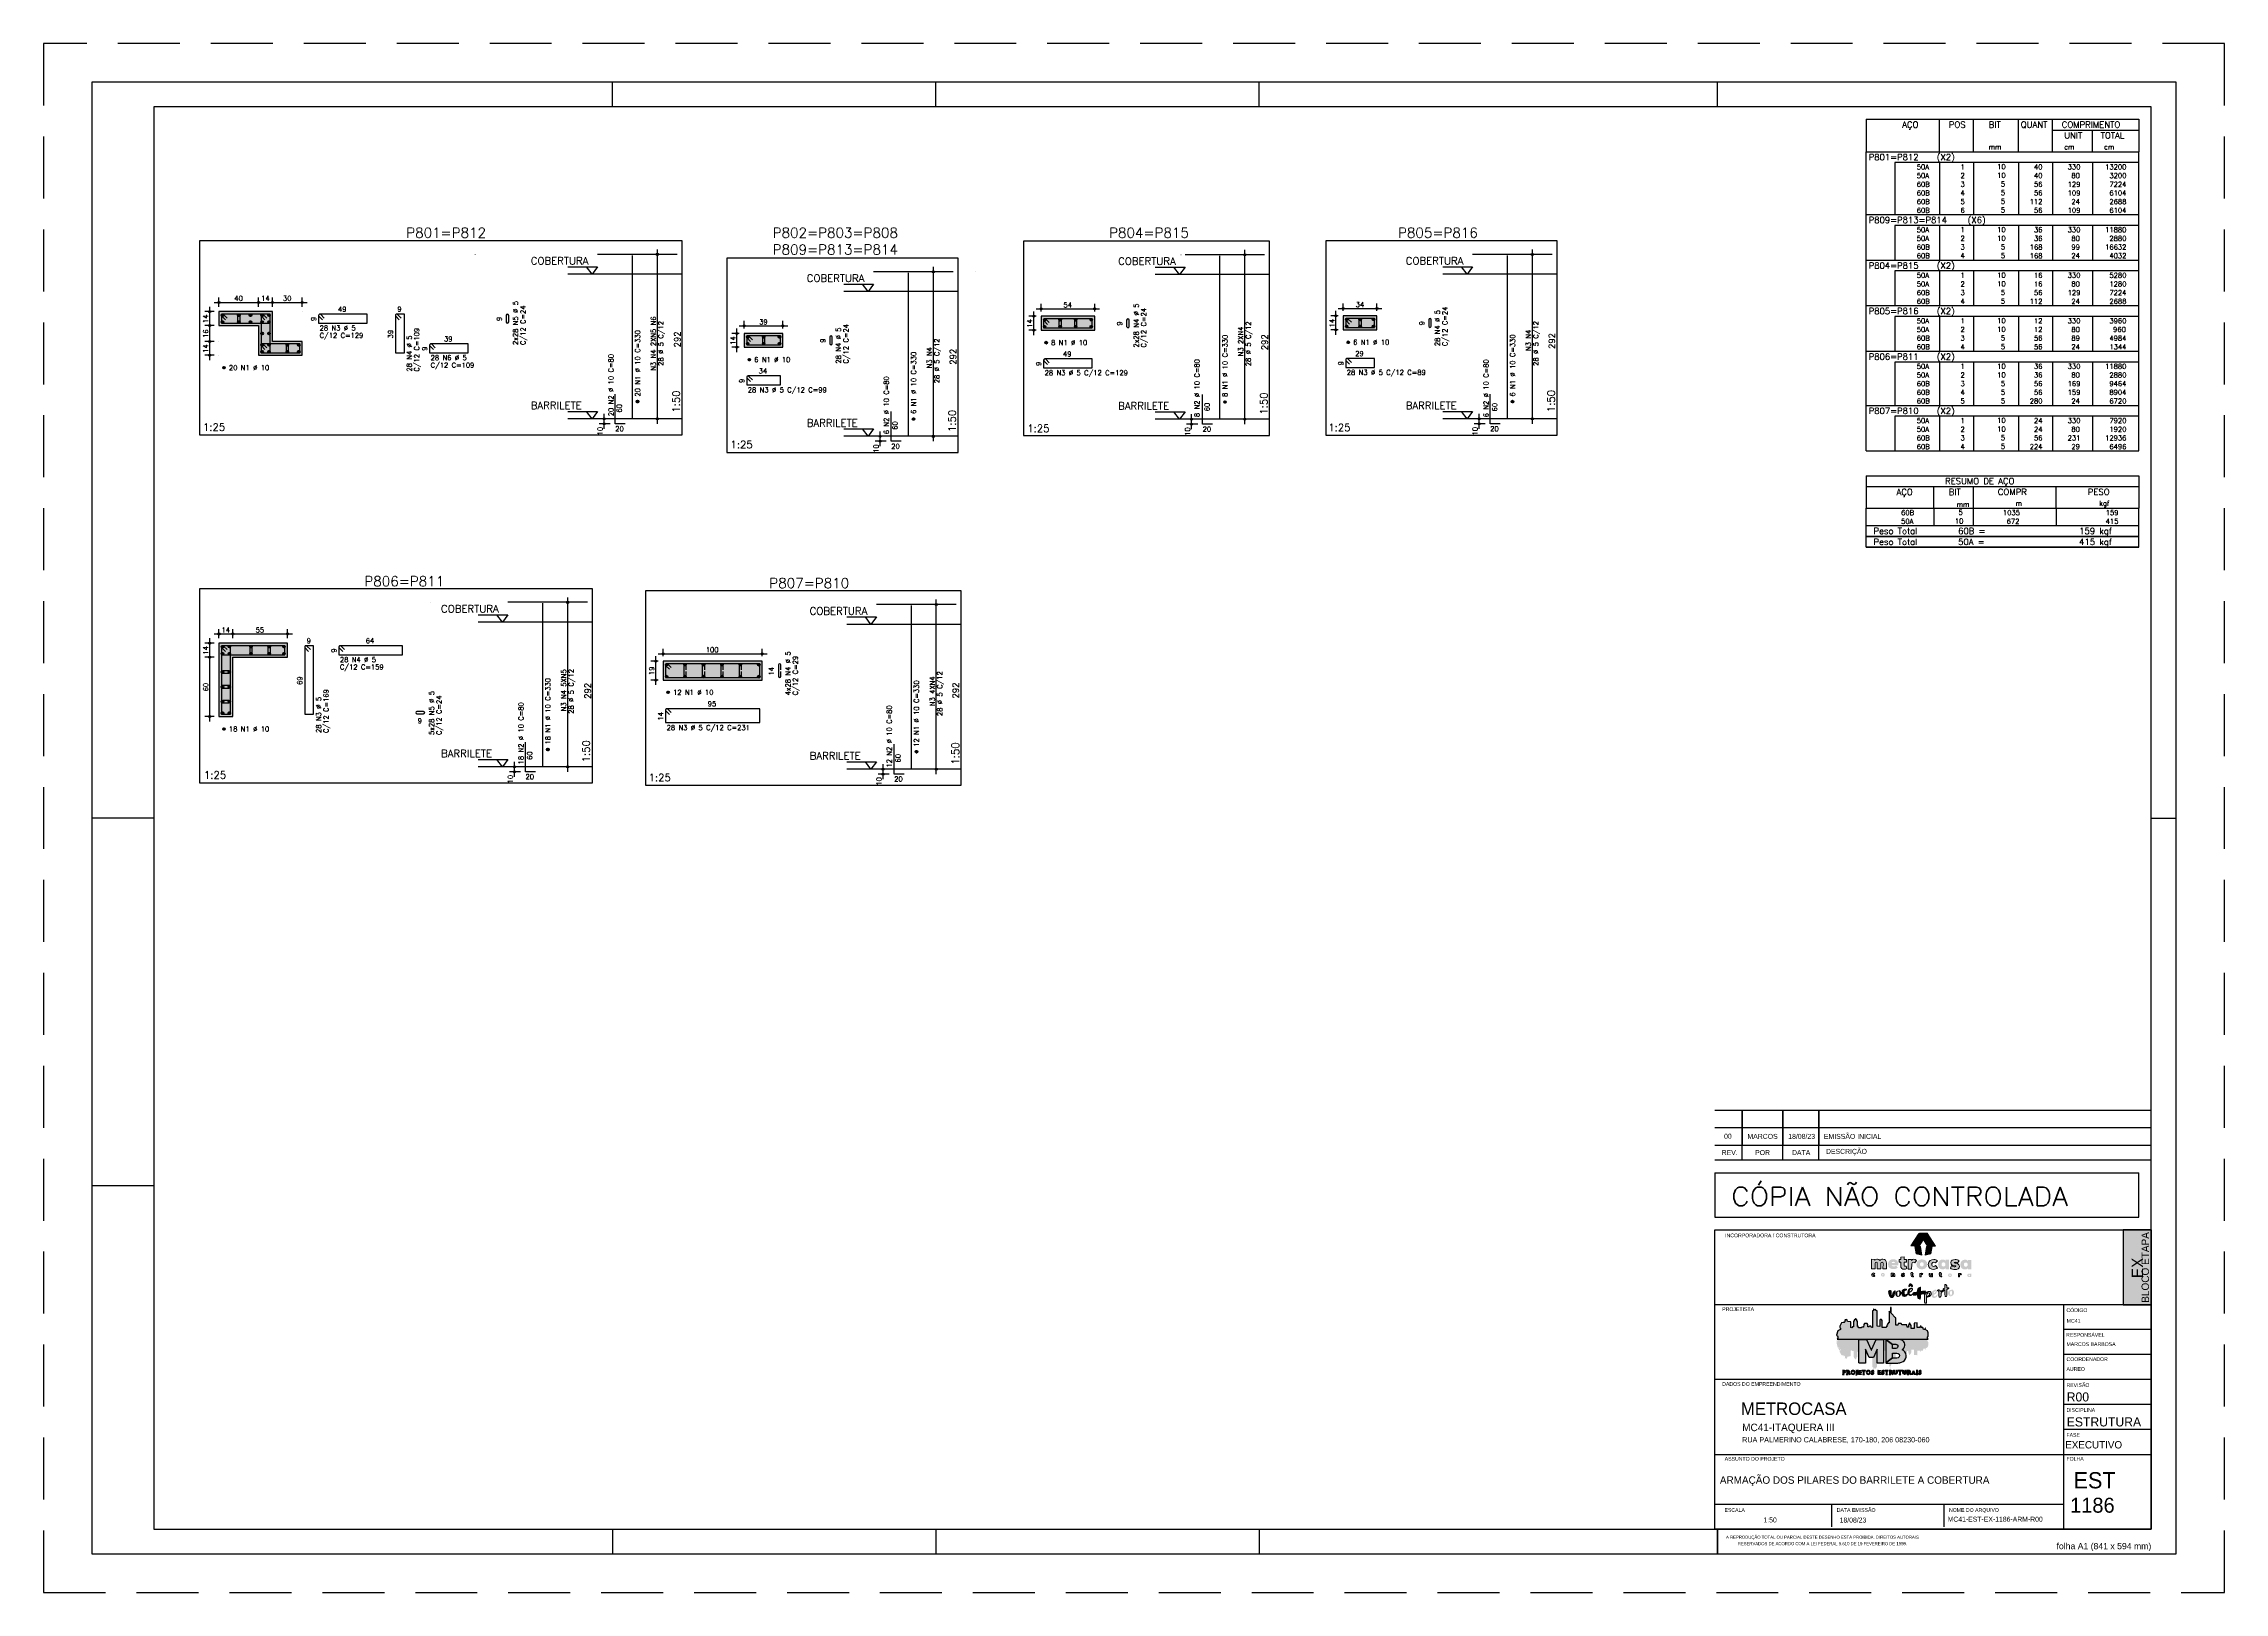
# Model space of a CAD drawing. Extents: x -1.9 to 86, y -1.6 to 60.9.
import ezdxf
from ezdxf.enums import TextEntityAlignment as Align

# ---------------------------------------------------------------- set-up
doc = ezdxf.new("R2010")
doc.units = 0
doc.header["$MEASUREMENT"] = 0
for name, pattern in [('CENTER', [2, 1.25, -0.25, 0.25, -0.25]), ('ESTILO_TQS_0001', [0.45, 0.3, -0.15]), ('HIDDEN', [0.375, 0.25, -0.125])]:
    doc.linetypes.add(name, pattern=pattern)
doc.layers.get('0').update_dxf_attribs({"linetype": 'CONTINUOUS'})
doc.layers.get('Defpoints').update_dxf_attribs({"linetype": 'CONTINUOUS'})
for name, color, linetype in [('_ARQUIVO', 7, 'CONTINUOUS'), ('ARQ-MAR', 2, 'CONTINUOUS'), ('ARQ_CAR', 7, 'CONTINUOUS'), ('ARQ_CAR-TXT', 7, 'CONTINUOUS'), ('ARQ_FOLHA', 7, 'CONTINUOUS'), ('ARQ_TXT-2', 2, 'CONTINUOUS'), ('ARQ_TXT-4', 4, 'CONTINUOUS'), ('ARQ_VISTA 0', 251, 'CONTINUOUS'), ('H7', 1, 'CONTINUOUS'), ('Layer 1', 7, 'CONTINUOUS'), ('PENA_01', 1, 'CONTINUOUS'), ('PENA_02', 2, 'CONTINUOUS'), ('PENA_03', 3, 'CONTINUOUS'), ('PENA_04', 4, 'CONTINUOUS'), ('PENA_05', 5, 'CONTINUOUS'), ('PENA_06', 6, 'CONTINUOUS'), ('PENA_09', 254, 'CONTINUOUS'), ('PENA_10', 253, 'CONTINUOUS'), ('PSG-NV1-HTC-251', 251, 'CONTINUOUS'), ('PSG-NV2-FLH-SELO', 1, 'CONTINUOUS'), ('ver', 20, 'CONTINUOUS')]:
    doc.layers.add(name, color=color, linetype=linetype)
doc.styles.add('01-MILLEU', font='GOTHIC.TTF')
doc.styles.add('CARIMBO', font='romans.shx', dxfattribs={"height": 30})
doc.styles.add('R300', font='SIMPLEX.SHX', dxfattribs={"width": 1.1, "height": 5.5})
doc.styles.get("Standard").update_dxf_attribs({"font": 'ROMANS.SHX'})
doc.styles.add('TQS_ARIAL', font='arial.ttf')

# ---------------------------------------------------------------- blocks, each defined once
blk = doc.blocks.new('FOLHA A1 - 841 X 594')
at = {"layer": 'ARQ_FOLHA', "color": 1}
for p, q in [((-631, 584), (-631, 594)), ((-500.5, 584), (-500.5, 594)), ((-370, 584), (-370, 594)), ((-185, 584), (-185, 594)), ((-816, 297), (-841, 297)), ((-10, 297), (0, 297)), ((-816, 148.5), (-841, 148.5)), ((-631, 10), (-631, 0)), ((-500.5, 10), (-500.5, 0)), ((-370, 10), (-370, 0)), ((-185, 10), (-185, 0.5)), ((-185, 0.5), (-185, 10)), ((-185, 9.5), (-185, 0)), ((-185, 9.5), (-185, 0)), ((-185, 0), (-185, 9.5))]:
    blk.add_line(p, q, dxfattribs=at)
for points in [[(-841, 0), (0, 0), (0, 594), (-841, 594)], [(-816, 10), (-10, 10), (-10, 584), (-816, 584)]]:
    blk.add_lwpolyline(points, close=True, dxfattribs=at)
at = {"layer": 'Defpoints', "color": 8, "linetype": 'HIDDEN', "ltscale": 100}
blk.add_lwpolyline([(-860.5, 609.5), (-860.5, -15.5), (19.5, -15.5), (19.5, 609.5)], close=True, dxfattribs=at)
at = {"layer": 'ARQ_FOLHA', "insert": (-10, 4.42), "char_height": 2.5, "width": 84.157, "attachment_point": 3, "style": 'TQS_ARIAL'}
blk.add_mtext('\\pxt3;folha A1 (841 x 594 mm)', dxfattribs=at)
at = {"layer": 'PSG-NV1-HTC-251', "insert": (-185, 10), "char_height": 1.25, "width": 84.6052, "attachment_point": 1, "line_spacing_factor": 1.25, "style": 'CARIMBO'}
blk.add_mtext('\\pxqc;{\\fArial Narrow|b0|i0|c0|p34;\\PA REPRODUÇÃO TOTAL OU PARCIAL DESTE DESENHO ESTÁ PROIBIDA. DIREITOS AUTORAIS \\PRESERVADOS DE ACORDO COM A LEI FEDERAL 9.610 DE 19 FEVEREIRO DE 1998.}', dxfattribs=at)
blk = doc.blocks.new('*U24')
blk.add_blockref('FOLHA A1 - 841 X 594', (0, 0))
blk = doc.blocks.new('*U27')
at = {"layer": 'ARQ_CAR-TXT', "true_color": 0x58ba48}
h = blk.add_hatch(color=85, dxfattribs=at)
h.dxf.hatch_style = 1
h.paths.add_polyline_path([(-11.28, 0), (0, 0), (0, 30), (-11.28, 30)])
at = {"layer": 'ARQ_CAR', "color": 5}
blk.add_lwpolyline([(-11.28, 0), (0, 0), (0, 30), (-11.28, 30)], close=True, dxfattribs=at)
at = {"layer": 'ARQ_CAR-TXT', "color": 4, "style": '01-MILLEU'}
blk.add_text('EX', height=4.614, rotation=90, dxfattribs=at).set_placement((-3.26, 10.64))
at = {"layer": 'ARQ_TXT-2', "style": '01-MILLEU'}
blk.add_text('EXECUTIVO', height=2.95, dxfattribs=at).set_placement((-34.5, -57.63))
blk = doc.blocks.new('METROCASA')
at = {"layer": 'Layer 1', "true_color": 0xed1c24}
h = blk.add_hatch(color=240, dxfattribs=at)
h.dxf.hatch_style = 2
h.paths.add_polyline_path([(-1.29, 0.86), (-1.02, -0.59), (0.13, -0.85), (-0.13, 0.85)])
h.paths.add_polyline_path([(2.84, 0.94), (1.22, 3.51), (-0.37, 3.52), (1.27, 0.94)])
h.paths.add_polyline_path([(-2.08, 0.96), (-0.44, 0.95), (0.36, 2.19), (-0.45, 3.48)])
h.paths.add_polyline_path([(0.77, -0.85), (1.92, -0.6), (2.21, 0.84), (1.05, 0.84)])
at = {"layer": 'Layer 1', "true_color": 0x404041}
h = blk.add_hatch(color=250, dxfattribs=at)
h.dxf.hatch_style = 2
edge = h.paths.add_edge_path()
edge.add_spline(control_points=[(-3.66, -4.74), (-3.71, -4.74), (-3.72, -4.72), (-3.72, -4.71), (-3.72, -4.68), (-3.69, -4.68), (-3.66, -4.68), (-3.6, -4.68), (-3.52, -4.7), (-3.48, -4.72), (-3.48, -4.72), (-3.38, -4.57), (-3.38, -4.57), (-3.44, -4.52), (-3.54, -4.48), (-3.65, -4.48), (-3.81, -4.48), (-3.97, -4.54), (-3.97, -4.71), (-3.97, -4.87), (-3.81, -4.92), (-3.68, -4.93), (-3.63, -4.93), (-3.61, -4.94), (-3.61, -4.97), (-3.61, -4.99), (-3.63, -5), (-3.68, -5), (-3.73, -5), (-3.81, -4.99), (-3.92, -4.92), (-3.92, -4.92), (-4, -5.11), (-4, -5.11), (-3.92, -5.16), (-3.79, -5.2), (-3.67, -5.2), (-3.51, -5.2), (-3.36, -5.14), (-3.35, -4.97), (-3.35, -4.79), (-3.52, -4.75), (-3.66, -4.74)], knot_values=[0, 0, 0, 0, 1, 1, 1, 2, 2, 2, 3, 3, 3, 4, 4, 4, 5, 5, 5, 6, 6, 6, 7, 7, 7, 8, 8, 8, 9, 9, 9, 10, 10, 10, 11, 11, 11, 12, 12, 12, 13, 13, 13, 14, 14, 14, 14], degree=3, periodic=0)
edge = h.paths.add_edge_path()
edge.add_spline(control_points=[(-5.55, -4.47), (-5.62, -4.47), (-5.7, -4.5), (-5.76, -4.56), (-5.76, -4.56), (-5.77, -4.49), (-5.77, -4.49), (-5.77, -4.49), (-6, -4.49), (-6, -4.49), (-6, -4.49), (-6, -5.17), (-6, -5.17), (-6, -5.17), (-5.75, -5.17), (-5.75, -5.17), (-5.75, -5.17), (-5.75, -4.81), (-5.75, -4.81), (-5.75, -4.72), (-5.69, -4.68), (-5.63, -4.68), (-5.58, -4.68), (-5.54, -4.71), (-5.54, -4.79), (-5.54, -4.79), (-5.54, -5.17), (-5.54, -5.17), (-5.54, -5.17), (-5.29, -5.17), (-5.29, -5.17), (-5.29, -5.17), (-5.28, -4.79), (-5.28, -4.79), (-5.28, -4.55), (-5.4, -4.48), (-5.55, -4.47)], knot_values=[0, 0, 0, 0, 1, 1, 1, 2, 2, 2, 3, 3, 3, 4, 4, 4, 5, 5, 5, 6, 6, 6, 7, 7, 7, 8, 8, 8, 9, 9, 9, 10, 10, 10, 11, 11, 11, 12, 12, 12, 12], degree=3, periodic=0)
edge = h.paths.add_edge_path()
edge.add_spline(control_points=[(-7.69, -4.46), (-7.89, -4.46), (-8.08, -4.57), (-8.08, -4.82), (-8.08, -5.06), (-7.89, -5.17), (-7.69, -5.17), (-7.5, -5.18), (-7.3, -5.07), (-7.3, -4.82), (-7.3, -4.57), (-7.49, -4.47), (-7.69, -4.46)], knot_values=[0, 0, 0, 0, 1, 1, 1, 2, 2, 2, 3, 3, 3, 4, 4, 4, 4], degree=3, periodic=0)
edge = h.paths.add_edge_path()
edge.add_spline(control_points=[(-7.69, -4.97), (-7.78, -4.97), (-7.83, -4.9), (-7.83, -4.82), (-7.83, -4.74), (-7.78, -4.67), (-7.69, -4.67), (-7.6, -4.67), (-7.55, -4.74), (-7.55, -4.82), (-7.55, -4.9), (-7.61, -4.97), (-7.69, -4.97)], knot_values=[0, 0, 0, 0, 1, 1, 1, 2, 2, 2, 3, 3, 3, 4, 4, 4, 4], degree=3, periodic=0)
edge = h.paths.add_edge_path()
edge.add_spline(control_points=[(-9.57, -4.95), (-9.67, -4.95), (-9.72, -4.88), (-9.72, -4.81), (-9.72, -4.73), (-9.67, -4.66), (-9.57, -4.66), (-9.53, -4.66), (-9.49, -4.67), (-9.46, -4.71), (-9.46, -4.71), (-9.32, -4.56), (-9.32, -4.56), (-9.39, -4.49), (-9.49, -4.45), (-9.59, -4.45), (-9.78, -4.45), (-9.97, -4.56), (-9.97, -4.81), (-9.97, -5.06), (-9.78, -5.16), (-9.59, -5.16), (-9.48, -5.16), (-9.39, -5.12), (-9.3, -5.05), (-9.3, -5.05), (-9.45, -4.9), (-9.45, -4.9), (-9.48, -4.93), (-9.53, -4.95), (-9.57, -4.95)], knot_values=[0, 0, 0, 0, 1, 1, 1, 2, 2, 2, 3, 3, 3, 4, 4, 4, 5, 5, 5, 6, 6, 6, 7, 7, 7, 8, 8, 8, 9, 9, 9, 10, 10, 10, 10], degree=3, periodic=0)
edge = h.paths.add_edge_path()
edge.add_spline(control_points=[(-1.68, -5), (-1.72, -5), (-1.74, -4.98), (-1.74, -4.93), (-1.74, -4.93), (-1.74, -4.71), (-1.74, -4.71), (-1.74, -4.71), (-1.59, -4.71), (-1.59, -4.71), (-1.59, -4.71), (-1.59, -4.52), (-1.59, -4.52), (-1.59, -4.52), (-1.74, -4.52), (-1.74, -4.52), (-1.74, -4.52), (-1.74, -4.32), (-1.74, -4.32), (-1.74, -4.32), (-1.99, -4.34), (-1.99, -4.34), (-1.99, -4.34), (-1.99, -4.51), (-1.99, -4.51), (-1.99, -4.51), (-2.1, -4.51), (-2.1, -4.51), (-2.1, -4.51), (-2.1, -4.71), (-2.1, -4.71), (-2.1, -4.71), (-1.99, -4.71), (-1.99, -4.71), (-1.99, -4.71), (-1.99, -4.93), (-1.99, -4.93), (-2, -5.14), (-1.88, -5.21), (-1.74, -5.21), (-1.67, -5.21), (-1.61, -5.19), (-1.55, -5.16), (-1.55, -5.16), (-1.6, -4.97), (-1.6, -4.97), (-1.62, -4.99), (-1.65, -5), (-1.68, -5)], knot_values=[0, 0, 0, 0, 1, 1, 1, 2, 2, 2, 3, 3, 3, 4, 4, 4, 5, 5, 5, 6, 6, 6, 7, 7, 7, 8, 8, 8, 9, 9, 9, 10, 10, 10, 11, 11, 11, 12, 12, 12, 13, 13, 13, 14, 14, 14, 15, 15, 15, 16, 16, 16, 16], degree=3, periodic=0)
edge = h.paths.add_edge_path()
edge.add_spline(control_points=[(9.78, -4.57), (9.78, -4.57), (9.77, -4.65), (9.77, -4.65), (9.73, -4.59), (9.66, -4.56), (9.57, -4.56), (9.37, -4.56), (9.24, -4.71), (9.24, -4.91), (9.24, -5.11), (9.35, -5.25), (9.55, -5.26), (9.62, -5.27), (9.71, -5.24), (9.77, -5.18), (9.77, -5.18), (9.78, -5.25), (9.78, -5.25), (9.78, -5.25), (10.01, -5.25), (10.01, -5.25), (10.01, -5.25), (10.02, -4.57), (10.02, -4.57), (10.02, -4.57), (9.78, -4.57), (9.78, -4.57)], knot_values=[0, 0, 0, 0, 1, 1, 1, 2, 2, 2, 3, 3, 3, 4, 4, 4, 5, 5, 5, 6, 6, 6, 7, 7, 7, 8, 8, 8, 9, 9, 9, 9], degree=3, periodic=0)
edge = h.paths.add_edge_path()
edge.add_spline(control_points=[(9.62, -5.06), (9.55, -5.06), (9.49, -5), (9.49, -4.91), (9.49, -4.82), (9.55, -4.76), (9.62, -4.76), (9.71, -4.76), (9.76, -4.82), (9.76, -4.91), (9.76, -4.99), (9.71, -5.06), (9.62, -5.06)], knot_values=[0, 0, 0, 0, 1, 1, 1, 2, 2, 2, 3, 3, 3, 4, 4, 4, 4], degree=3, periodic=0)
edge = h.paths.add_edge_path()
edge.add_spline(control_points=[(7.69, -4.64), (7.69, -4.64), (7.68, -4.56), (7.68, -4.56), (7.68, -4.56), (7.45, -4.56), (7.45, -4.56), (7.45, -4.56), (7.45, -5.24), (7.45, -5.24), (7.45, -5.24), (7.7, -5.24), (7.7, -5.24), (7.7, -5.24), (7.7, -4.89), (7.7, -4.89), (7.7, -4.8), (7.76, -4.76), (7.82, -4.76), (7.86, -4.76), (7.89, -4.77), (7.93, -4.8), (7.93, -4.8), (8.04, -4.62), (8.04, -4.62), (7.99, -4.57), (7.93, -4.55), (7.86, -4.55), (7.79, -4.55), (7.73, -4.57), (7.69, -4.64)], knot_values=[0, 0, 0, 0, 1, 1, 1, 2, 2, 2, 3, 3, 3, 4, 4, 4, 5, 5, 5, 6, 6, 6, 7, 7, 7, 8, 8, 8, 9, 9, 9, 10, 10, 10, 10], degree=3, periodic=0)
edge = h.paths.add_edge_path()
edge.add_spline(control_points=[(5.76, -4.54), (5.56, -4.54), (5.37, -4.64), (5.37, -4.89), (5.37, -5.14), (5.56, -5.24), (5.75, -5.25), (5.95, -5.25), (6.14, -5.14), (6.14, -4.89), (6.15, -4.65), (5.96, -4.54), (5.76, -4.54)], knot_values=[0, 0, 0, 0, 1, 1, 1, 2, 2, 2, 3, 3, 3, 4, 4, 4, 4], degree=3, periodic=0)
edge = h.paths.add_edge_path()
edge.add_spline(control_points=[(5.76, -5.04), (5.67, -5.04), (5.62, -4.97), (5.62, -4.89), (5.62, -4.81), (5.67, -4.74), (5.76, -4.74), (5.85, -4.74), (5.9, -4.81), (5.9, -4.89), (5.9, -4.97), (5.84, -5.04), (5.76, -5.04)], knot_values=[0, 0, 0, 0, 1, 1, 1, 2, 2, 2, 3, 3, 3, 4, 4, 4, 4], degree=3, periodic=0)
edge = h.paths.add_edge_path()
edge.add_spline(control_points=[(4, -5.03), (3.96, -5.03), (3.94, -5.01), (3.93, -4.96), (3.93, -4.96), (3.94, -4.74), (3.94, -4.74), (3.94, -4.74), (4.09, -4.74), (4.09, -4.74), (4.09, -4.74), (4.09, -4.55), (4.09, -4.55), (4.09, -4.55), (3.94, -4.55), (3.94, -4.55), (3.94, -4.55), (3.94, -4.35), (3.94, -4.35), (3.94, -4.35), (3.69, -4.38), (3.69, -4.38), (3.69, -4.38), (3.69, -4.54), (3.69, -4.54), (3.69, -4.54), (3.58, -4.54), (3.58, -4.54), (3.58, -4.54), (3.58, -4.74), (3.58, -4.74), (3.58, -4.74), (3.69, -4.74), (3.69, -4.74), (3.69, -4.74), (3.68, -4.96), (3.68, -4.96), (3.68, -5.17), (3.8, -5.24), (3.93, -5.24), (4, -5.24), (4.07, -5.22), (4.13, -5.19), (4.13, -5.19), (4.08, -5), (4.08, -5), (4.05, -5.02), (4.03, -5.03), (4, -5.03)], knot_values=[0, 0, 0, 0, 1, 1, 1, 2, 2, 2, 3, 3, 3, 4, 4, 4, 5, 5, 5, 6, 6, 6, 7, 7, 7, 8, 8, 8, 9, 9, 9, 10, 10, 10, 11, 11, 11, 12, 12, 12, 13, 13, 13, 14, 14, 14, 15, 15, 15, 16, 16, 16, 16], degree=3, periodic=0)
edge = h.paths.add_edge_path()
edge.add_spline(control_points=[(2.03, -4.89), (2.03, -4.98), (1.97, -5.02), (1.91, -5.02), (1.87, -5.02), (1.82, -4.99), (1.82, -4.9), (1.82, -4.9), (1.82, -4.53), (1.82, -4.53), (1.82, -4.53), (1.57, -4.53), (1.57, -4.53), (1.57, -4.53), (1.57, -4.9), (1.57, -4.9), (1.57, -5.15), (1.69, -5.22), (1.83, -5.22), (1.9, -5.23), (1.99, -5.2), (2.05, -5.14), (2.05, -5.14), (2.06, -5.21), (2.06, -5.21), (2.06, -5.21), (2.28, -5.21), (2.28, -5.21), (2.28, -5.21), (2.28, -4.53), (2.28, -4.53), (2.28, -4.53), (2.03, -4.53), (2.03, -4.53), (2.03, -4.53), (2.03, -4.89), (2.03, -4.89)], knot_values=[0, 0, 0, 0, 1, 1, 1, 2, 2, 2, 3, 3, 3, 4, 4, 4, 5, 5, 5, 6, 6, 6, 7, 7, 7, 8, 8, 8, 9, 9, 9, 10, 10, 10, 11, 11, 11, 12, 12, 12, 12], degree=3, periodic=0)
edge = h.paths.add_edge_path()
edge.add_spline(control_points=[(-0.02, -4.59), (-0.02, -4.59), (-0.04, -4.52), (-0.04, -4.52), (-0.04, -4.52), (-0.26, -4.52), (-0.26, -4.52), (-0.26, -4.52), (-0.27, -5.2), (-0.27, -5.2), (-0.27, -5.2), (-0.02, -5.2), (-0.02, -5.2), (-0.02, -5.2), (-0.01, -4.85), (-0.01, -4.85), (-0.01, -4.76), (0.04, -4.72), (0.1, -4.72), (0.15, -4.72), (0.18, -4.73), (0.22, -4.76), (0.22, -4.76), (0.32, -4.58), (0.32, -4.58), (0.28, -4.53), (0.21, -4.51), (0.14, -4.5), (0.08, -4.5), (0.01, -4.53), (-0.02, -4.59)], knot_values=[0, 0, 0, 0, 1, 1, 1, 2, 2, 2, 3, 3, 3, 4, 4, 4, 5, 5, 5, 6, 6, 6, 7, 7, 7, 8, 8, 8, 9, 9, 9, 10, 10, 10, 10], degree=3, periodic=0)
at = {"layer": 'Layer 1', "true_color": 0xed1c24}
h = blk.add_hatch(color=240, dxfattribs=at)
h.dxf.hatch_style = 2
edge = h.paths.add_edge_path()
edge.add_spline(control_points=[(-1.94, -1.96), (-1.94, -1.96), (-1.98, -1.76), (-1.98, -1.76), (-1.98, -1.76), (-2.62, -1.75), (-2.62, -1.75), (-2.62, -1.75), (-2.63, -3.66), (-2.63, -3.66), (-2.63, -3.66), (-1.92, -3.66), (-1.92, -3.66), (-1.92, -3.66), (-1.91, -2.67), (-1.91, -2.67), (-1.91, -2.42), (-1.76, -2.31), (-1.58, -2.31), (-1.46, -2.31), (-1.38, -2.34), (-1.26, -2.43), (-1.26, -2.43), (-0.98, -1.92), (-0.98, -1.92), (-1.1, -1.79), (-1.28, -1.71), (-1.48, -1.71), (-1.66, -1.71), (-1.84, -1.79), (-1.94, -1.96)], knot_values=[0, 0, 0, 0, 1, 1, 1, 2, 2, 2, 3, 3, 3, 4, 4, 4, 5, 5, 5, 6, 6, 6, 7, 7, 7, 8, 8, 8, 9, 9, 9, 10, 10, 10, 10], degree=3, periodic=0)
edge = h.paths.add_edge_path()
edge.add_spline(control_points=[(-5.6, -1.69), (-6.11, -1.69), (-6.66, -1.99), (-6.66, -2.69), (-6.67, -3.38), (-6.16, -3.68), (-5.56, -3.68), (-5.23, -3.68), (-4.92, -3.58), (-4.69, -3.37), (-4.69, -3.37), (-5.04, -2.98), (-5.04, -2.98), (-5.16, -3.07), (-5.32, -3.13), (-5.53, -3.13), (-5.68, -3.13), (-5.9, -3.06), (-5.95, -2.89), (-5.95, -2.89), (-4.62, -2.89), (-4.62, -2.89), (-4.45, -2.14), (-4.92, -1.69), (-5.6, -1.69)], knot_values=[0, 0, 0, 0, 1, 1, 1, 2, 2, 2, 3, 3, 3, 4, 4, 4, 5, 5, 5, 6, 6, 6, 7, 7, 7, 8, 8, 8, 8], degree=3, periodic=0)
edge = h.paths.add_edge_path()
edge.add_spline(control_points=[(-5.94, -2.43), (-5.89, -2.12), (-5.27, -2.13), (-5.25, -2.43), (-5.25, -2.43), (-5.94, -2.43), (-5.94, -2.43)], knot_values=[0, 0, 0, 0, 1, 1, 1, 2, 2, 2, 2], degree=3, periodic=0)
edge = h.paths.add_edge_path()
edge.add_spline(control_points=[(4.86, -2), (4.76, -1.84), (4.58, -1.75), (4.31, -1.75), (3.75, -1.74), (3.38, -2.17), (3.38, -2.74), (3.37, -3.29), (3.68, -3.69), (4.24, -3.73), (4.45, -3.74), (4.71, -3.67), (4.87, -3.49), (4.87, -3.49), (4.9, -3.7), (4.9, -3.7), (4.9, -3.7), (5.56, -3.7), (5.56, -3.7), (5.56, -3.7), (5.57, -1.8), (5.57, -1.8), (5.57, -1.8), (4.9, -1.79), (4.9, -1.79), (4.9, -1.79), (4.86, -2), (4.86, -2)], knot_values=[0, 0, 0, 0, 1, 1, 1, 2, 2, 2, 3, 3, 3, 4, 4, 4, 5, 5, 5, 6, 6, 6, 7, 7, 7, 8, 8, 8, 9, 9, 9, 9], degree=3, periodic=0)
edge = h.paths.add_edge_path()
edge.add_spline(control_points=[(4.46, -3.16), (4.25, -3.16), (4.08, -3.01), (4.08, -2.74), (4.08, -2.47), (4.25, -2.32), (4.47, -2.32), (4.72, -2.32), (4.86, -2.49), (4.86, -2.74), (4.86, -2.97), (4.7, -3.16), (4.46, -3.16)], knot_values=[0, 0, 0, 0, 1, 1, 1, 2, 2, 2, 3, 3, 3, 4, 4, 4, 4], degree=3, periodic=0)
edge = h.paths.add_edge_path()
edge.add_spline(control_points=[(-7.68, -1.68), (-7.94, -1.68), (-8.15, -1.76), (-8.31, -1.95), (-8.4, -1.77), (-8.59, -1.69), (-8.78, -1.68), (-8.98, -1.68), (-9.19, -1.76), (-9.31, -1.92), (-9.31, -1.92), (-9.36, -1.72), (-9.36, -1.72), (-9.36, -1.72), (-9.95, -1.71), (-9.95, -1.71), (-9.95, -1.71), (-9.96, -3.62), (-9.96, -3.62), (-9.96, -3.62), (-9.26, -3.62), (-9.26, -3.62), (-9.26, -3.62), (-9.25, -2.58), (-9.25, -2.58), (-9.25, -2.37), (-9.12, -2.27), (-9, -2.27), (-8.87, -2.27), (-8.8, -2.35), (-8.8, -2.57), (-8.8, -2.57), (-8.81, -3.62), (-8.81, -3.62), (-8.81, -3.62), (-8.11, -3.63), (-8.11, -3.63), (-8.11, -3.63), (-8.1, -2.58), (-8.1, -2.58), (-8.1, -2.37), (-7.98, -2.29), (-7.86, -2.29), (-7.75, -2.29), (-7.66, -2.37), (-7.66, -2.57), (-7.66, -2.57), (-7.67, -3.63), (-7.67, -3.63), (-7.67, -3.63), (-6.96, -3.63), (-6.96, -3.63), (-6.96, -3.63), (-6.95, -2.57), (-6.95, -2.57), (-6.95, -1.94), (-7.26, -1.68), (-7.68, -1.68)], knot_values=[0, 0, 0, 0, 1, 1, 1, 2, 2, 2, 3, 3, 3, 4, 4, 4, 5, 5, 5, 6, 6, 6, 7, 7, 7, 8, 8, 8, 9, 9, 9, 10, 10, 10, 11, 11, 11, 12, 12, 12, 13, 13, 13, 14, 14, 14, 15, 15, 15, 16, 16, 16, 17, 17, 17, 18, 18, 18, 19, 19, 19, 19], degree=3, periodic=0)
edge = h.paths.add_edge_path()
edge.add_spline(control_points=[(-3.23, -3.11), (-3.34, -3.11), (-3.41, -3.06), (-3.42, -2.93), (-3.42, -2.93), (-3.41, -2.3), (-3.41, -2.3), (-3.41, -2.3), (-2.98, -2.3), (-2.98, -2.3), (-2.98, -2.3), (-2.98, -1.76), (-2.98, -1.76), (-2.98, -1.76), (-3.41, -1.76), (-3.41, -1.76), (-3.41, -1.76), (-3.4, -1.21), (-3.4, -1.21), (-3.4, -1.21), (-4.11, -1.28), (-4.11, -1.28), (-4.11, -1.28), (-4.11, -1.76), (-4.11, -1.76), (-4.11, -1.76), (-4.42, -1.75), (-4.42, -1.75), (-4.42, -1.75), (-4.42, -2.3), (-4.42, -2.3), (-4.42, -2.3), (-4.11, -2.3), (-4.11, -2.3), (-4.11, -2.3), (-4.12, -2.92), (-4.12, -2.92), (-4.13, -3.52), (-3.79, -3.69), (-3.42, -3.7), (-3.22, -3.7), (-3.03, -3.66), (-2.87, -3.57), (-2.87, -3.57), (-3.02, -3.05), (-3.02, -3.05), (-3.08, -3.09), (-3.16, -3.11), (-3.23, -3.11)], knot_values=[0, 0, 0, 0, 1, 1, 1, 2, 2, 2, 3, 3, 3, 4, 4, 4, 5, 5, 5, 6, 6, 6, 7, 7, 7, 8, 8, 8, 9, 9, 9, 10, 10, 10, 11, 11, 11, 12, 12, 12, 13, 13, 13, 14, 14, 14, 15, 15, 15, 16, 16, 16, 16], degree=3, periodic=0)
edge = h.paths.add_edge_path()
edge.add_spline(control_points=[(2.53, -3.13), (2.26, -3.13), (2.12, -2.94), (2.12, -2.74), (2.12, -2.5), (2.27, -2.3), (2.54, -2.3), (2.66, -2.3), (2.77, -2.35), (2.86, -2.44), (2.86, -2.44), (3.24, -2.04), (3.24, -2.04), (3.04, -1.84), (2.77, -1.74), (2.5, -1.74), (1.96, -1.73), (1.43, -2.04), (1.42, -2.73), (1.42, -3.44), (1.94, -3.72), (2.5, -3.72), (2.78, -3.72), (3.06, -3.6), (3.28, -3.4), (3.28, -3.4), (2.88, -2.98), (2.88, -2.98), (2.79, -3.08), (2.66, -3.13), (2.53, -3.13)], knot_values=[0, 0, 0, 0, 1, 1, 1, 2, 2, 2, 3, 3, 3, 4, 4, 4, 5, 5, 5, 6, 6, 6, 7, 7, 7, 8, 8, 8, 9, 9, 9, 10, 10, 10, 10], degree=3, periodic=0)
edge = h.paths.add_edge_path()
edge.add_spline(control_points=[(9.37, -1.82), (9.37, -1.82), (9.33, -2.02), (9.33, -2.02), (9.23, -1.87), (9.04, -1.77), (8.77, -1.77), (8.22, -1.77), (7.85, -2.2), (7.84, -2.76), (7.84, -3.31), (8.15, -3.71), (8.71, -3.75), (8.92, -3.76), (9.17, -3.7), (9.34, -3.51), (9.34, -3.51), (9.37, -3.72), (9.37, -3.72), (9.37, -3.72), (10.02, -3.72), (10.02, -3.72), (10.02, -3.72), (10.03, -1.82), (10.03, -1.82), (10.03, -1.82), (9.37, -1.82), (9.37, -1.82)], knot_values=[0, 0, 0, 0, 1, 1, 1, 2, 2, 2, 3, 3, 3, 4, 4, 4, 5, 5, 5, 6, 6, 6, 7, 7, 7, 8, 8, 8, 9, 9, 9, 9], degree=3, periodic=0)
edge = h.paths.add_edge_path()
edge.add_spline(control_points=[(8.93, -3.18), (8.71, -3.18), (8.55, -3.03), (8.55, -2.76), (8.55, -2.5), (8.72, -2.34), (8.93, -2.35), (9.18, -2.35), (9.32, -2.51), (9.32, -2.77), (9.32, -2.99), (9.17, -3.18), (8.93, -3.18)], knot_values=[0, 0, 0, 0, 1, 1, 1, 2, 2, 2, 3, 3, 3, 4, 4, 4, 4], degree=3, periodic=0)
edge = h.paths.add_edge_path()
edge.add_spline(control_points=[(6.78, -2.48), (6.66, -2.48), (6.63, -2.42), (6.63, -2.39), (6.63, -2.32), (6.7, -2.29), (6.8, -2.3), (6.96, -2.29), (7.18, -2.35), (7.28, -2.41), (7.28, -2.41), (7.58, -1.99), (7.58, -1.99), (7.4, -1.85), (7.12, -1.76), (6.81, -1.76), (6.36, -1.75), (5.93, -1.92), (5.93, -2.38), (5.92, -2.84), (6.37, -2.99), (6.74, -3), (6.88, -3.02), (6.94, -3.05), (6.94, -3.11), (6.94, -3.17), (6.87, -3.2), (6.75, -3.2), (6.59, -3.19), (6.36, -3.18), (6.07, -2.98), (6.07, -2.98), (5.84, -3.5), (5.84, -3.5), (6.05, -3.66), (6.43, -3.75), (6.76, -3.76), (7.22, -3.76), (7.65, -3.58), (7.65, -3.11), (7.65, -2.61), (7.17, -2.49), (6.78, -2.48)], knot_values=[0, 0, 0, 0, 1, 1, 1, 2, 2, 2, 3, 3, 3, 4, 4, 4, 5, 5, 5, 6, 6, 6, 7, 7, 7, 8, 8, 8, 9, 9, 9, 10, 10, 10, 11, 11, 11, 12, 12, 12, 13, 13, 13, 14, 14, 14, 14], degree=3, periodic=0)
edge = h.paths.add_edge_path()
edge.add_spline(control_points=[(0.13, -1.72), (-0.42, -1.72), (-0.95, -2.01), (-0.96, -2.72), (-0.96, -3.41), (-0.42, -3.71), (0.12, -3.72), (0.66, -3.72), (1.21, -3.42), (1.22, -2.73), (1.22, -2.03), (0.7, -1.73), (0.13, -1.72)], knot_values=[0, 0, 0, 0, 1, 1, 1, 2, 2, 2, 3, 3, 3, 4, 4, 4, 4], degree=3, periodic=0)
edge = h.paths.add_edge_path()
edge.add_spline(control_points=[(0.13, -3.13), (-0.12, -3.13), (-0.27, -2.94), (-0.26, -2.72), (-0.26, -2.5), (-0.12, -2.3), (0.13, -2.31), (0.38, -2.31), (0.52, -2.5), (0.52, -2.72), (0.52, -2.96), (0.37, -3.14), (0.13, -3.13)], knot_values=[0, 0, 0, 0, 1, 1, 1, 2, 2, 2, 3, 3, 3, 4, 4, 4, 4], degree=3, periodic=0)
at = {"layer": 'Layer 1', "true_color": 0x404041}
h = blk.add_hatch(color=250, dxfattribs=at)
h.dxf.hatch_style = 2
edge = h.paths.add_edge_path()
edge.add_spline(control_points=[(-2.43, -7.17), (-2.4, -7.16), (-2.38, -7.15), (-2.36, -7.14), (-2.33, -7.13), (-2.31, -7.11), (-2.3, -7.09), (-2.28, -7.07), (-2.26, -7.04), (-2.24, -7.01), (-2.22, -6.98), (-2.2, -6.95), (-2.17, -6.92), (-2.15, -6.93), (-2.11, -6.95), (-2.08, -6.98), (-2.05, -7.01), (-2.01, -7.04), (-1.98, -7.06), (-1.94, -7.09), (-1.9, -7.11), (-1.87, -7.13), (-1.84, -7.14), (-1.81, -7.14), (-1.78, -7.12), (-1.75, -7.1), (-1.75, -7.07), (-1.76, -7.02), (-1.78, -6.98), (-1.8, -6.94), (-1.84, -6.89), (-1.87, -6.84), (-1.91, -6.8), (-1.96, -6.76), (-2, -6.72), (-2.04, -6.69), (-2.07, -6.68), (-2.11, -6.66), (-2.15, -6.65), (-2.18, -6.64), (-2.21, -6.64), (-2.24, -6.64), (-2.26, -6.65), (-2.29, -6.66), (-2.31, -6.68), (-2.33, -6.71), (-2.35, -6.73), (-2.36, -6.77), (-2.38, -6.82), (-2.4, -6.84), (-2.41, -6.87), (-2.43, -6.91), (-2.44, -6.95), (-2.46, -6.99), (-2.47, -7.03), (-2.48, -7.07), (-2.48, -7.11), (-2.48, -7.14), (-2.47, -7.16), (-2.46, -7.18), (-2.43, -7.17)], knot_values=[0, 0, 0, 0, 1, 1, 1, 2, 2, 2, 3, 3, 3, 4, 4, 4, 5, 5, 5, 6, 6, 6, 7, 7, 7, 8, 8, 8, 9, 9, 9, 10, 10, 10, 11, 11, 11, 12, 12, 12, 13, 13, 13, 14, 14, 14, 15, 15, 15, 16, 16, 16, 17, 17, 17, 18, 18, 18, 19, 19, 19, 20, 20, 20, 20], degree=3, periodic=0)
edge = h.paths.add_edge_path()
edge.add_spline(control_points=[(-5.26, -8.04), (-5.28, -8.03), (-5.33, -8.05), (-5.4, -8.1), (-5.49, -8.17), (-5.55, -8.25), (-5.6, -8.35), (-5.65, -8.45), (-5.69, -8.55), (-5.71, -8.65), (-5.74, -8.76), (-5.76, -8.85), (-5.77, -8.93), (-5.78, -9.02), (-5.8, -9.07), (-5.81, -9.1), (-5.83, -9.13), (-5.85, -9.12), (-5.88, -9.08), (-5.91, -9.04), (-5.94, -8.98), (-5.97, -8.89), (-6, -8.8), (-6.02, -8.7), (-6.04, -8.57), (-6.05, -8.44), (-6.05, -8.3), (-6.03, -8.14), (-6.03, -8.11), (-6.04, -8.08), (-6.06, -8.06), (-6.09, -8.03), (-6.12, -8.01), (-6.16, -8), (-6.2, -7.98), (-6.25, -7.98), (-6.3, -7.98), (-6.35, -7.99), (-6.4, -8), (-6.45, -8.03), (-6.48, -8.05), (-6.5, -8.08), (-6.52, -8.13), (-6.53, -8.18), (-6.53, -8.24), (-6.53, -8.31), (-6.53, -8.38), (-6.52, -8.45), (-6.5, -8.52), (-6.49, -8.6), (-6.47, -8.67), (-6.45, -8.74), (-6.43, -8.81), (-6.41, -8.87), (-6.39, -8.93), (-6.36, -8.98), (-6.34, -9.03), (-6.32, -9.05), (-6.29, -9.1), (-6.26, -9.14), (-6.23, -9.18), (-6.19, -9.23), (-6.16, -9.27), (-6.11, -9.3), (-6.07, -9.34), (-6.02, -9.36), (-5.96, -9.37), (-5.9, -9.38), (-5.83, -9.38), (-5.75, -9.35), (-5.71, -9.34), (-5.67, -9.31), (-5.63, -9.25), (-5.58, -9.19), (-5.54, -9.12), (-5.51, -9.05), (-5.47, -8.98), (-5.44, -8.9), (-5.41, -8.82), (-5.38, -8.74), (-5.36, -8.67), (-5.34, -8.61), (-5.32, -8.53), (-5.29, -8.44), (-5.27, -8.36), (-5.25, -8.27), (-5.23, -8.2), (-5.23, -8.15), (-5.22, -8.09), (-5.23, -8.06), (-5.26, -8.04)], knot_values=[0, 0, 0, 0, 1, 1, 1, 2, 2, 2, 3, 3, 3, 4, 4, 4, 5, 5, 5, 6, 6, 6, 7, 7, 7, 8, 8, 8, 9, 9, 9, 10, 10, 10, 11, 11, 11, 12, 12, 12, 13, 13, 13, 14, 14, 14, 15, 15, 15, 16, 16, 16, 17, 17, 17, 18, 18, 18, 19, 19, 19, 20, 20, 20, 21, 21, 21, 22, 22, 22, 23, 23, 23, 24, 24, 24, 25, 25, 25, 26, 26, 26, 27, 27, 27, 28, 28, 28, 29, 29, 29, 30, 30, 30, 30], degree=3, periodic=0)
edge = h.paths.add_edge_path()
edge.add_spline(control_points=[(-1.57, -8.39), (-1.57, -8.35), (-1.58, -8.33), (-1.6, -8.33), (-1.62, -8.34), (-1.64, -8.36), (-1.66, -8.39), (-1.68, -8.43), (-1.71, -8.47), (-1.75, -8.52), (-1.78, -8.56), (-1.82, -8.61), (-1.87, -8.65), (-1.92, -8.7), (-1.99, -8.73), (-2.07, -8.75), (-2.11, -8.76), (-2.14, -8.76), (-2.17, -8.75), (-2.19, -8.74), (-2.22, -8.73), (-2.24, -8.72), (-2.26, -8.7), (-2.27, -8.68), (-2.28, -8.66), (-2.3, -8.64), (-2.31, -8.61), (-2.31, -8.59), (-2.33, -8.53), (-2.34, -8.45), (-2.33, -8.37), (-2.27, -8.37), (-2.2, -8.36), (-2.14, -8.33), (-2.08, -8.31), (-2.02, -8.28), (-1.96, -8.23), (-1.89, -8.19), (-1.83, -8.12), (-1.77, -8.03), (-1.71, -7.95), (-1.68, -7.87), (-1.66, -7.8), (-1.65, -7.72), (-1.65, -7.65), (-1.67, -7.59), (-1.69, -7.53), (-1.72, -7.48), (-1.77, -7.45), (-1.81, -7.41), (-1.87, -7.39), (-1.93, -7.39), (-2, -7.4), (-2.06, -7.41), (-2.13, -7.43), (-2.2, -7.44), (-2.26, -7.47), (-2.32, -7.5), (-2.38, -7.53), (-2.44, -7.57), (-2.49, -7.62), (-2.54, -7.67), (-2.58, -7.72), (-2.62, -7.78), (-2.66, -7.87), (-2.7, -7.94), (-2.72, -8.02), (-2.74, -8.1), (-2.75, -8.16), (-2.76, -8.22), (-2.77, -8.29), (-2.77, -8.36), (-2.76, -8.42), (-2.75, -8.52), (-2.72, -8.62), (-2.68, -8.71), (-2.65, -8.78), (-2.6, -8.86), (-2.54, -8.92), (-2.47, -8.99), (-2.39, -9.03), (-2.28, -9.05), (-2.17, -9.07), (-2.07, -9.07), (-1.98, -9.04), (-1.9, -9.01), (-1.83, -8.97), (-1.78, -8.91), (-1.72, -8.86), (-1.68, -8.8), (-1.64, -8.73), (-1.61, -8.66), (-1.59, -8.6), (-1.58, -8.54), (-1.57, -8.48), (-1.56, -8.43), (-1.57, -8.39)], knot_values=[0, 0, 0, 0, 1, 1, 1, 2, 2, 2, 3, 3, 3, 4, 4, 4, 5, 5, 5, 6, 6, 6, 7, 7, 7, 8, 8, 8, 9, 9, 9, 10, 10, 10, 11, 11, 11, 12, 12, 12, 13, 13, 13, 14, 14, 14, 15, 15, 15, 16, 16, 16, 17, 17, 17, 18, 18, 18, 19, 19, 19, 20, 20, 20, 21, 21, 21, 22, 22, 22, 23, 23, 23, 24, 24, 24, 25, 25, 25, 26, 26, 26, 27, 27, 27, 28, 28, 28, 29, 29, 29, 30, 30, 30, 31, 31, 31, 32, 32, 32, 32], degree=3, periodic=0)
edge = h.paths.add_edge_path()
edge.add_spline(control_points=[(-2.31, -8.07), (-2.31, -8.04), (-2.3, -8.01), (-2.29, -7.98), (-2.27, -7.95), (-2.25, -7.9), (-2.23, -7.85), (-2.2, -7.81), (-2.17, -7.77), (-2.14, -7.75), (-2.1, -7.72), (-2.07, -7.7), (-2.03, -7.69), (-1.99, -7.67), (-1.95, -7.66), (-1.91, -7.65), (-1.9, -7.67), (-1.91, -7.7), (-1.91, -7.72), (-1.92, -7.75), (-1.93, -7.78), (-1.94, -7.81), (-1.95, -7.85), (-1.97, -7.89), (-2.01, -7.94), (-2.04, -7.99), (-2.07, -8.02), (-2.11, -8.05), (-2.15, -8.07), (-2.18, -8.09), (-2.21, -8.1), (-2.25, -8.11), (-2.29, -8.12), (-2.32, -8.13), (-2.32, -8.11), (-2.32, -8.09), (-2.31, -8.07)], knot_values=[0, 0, 0, 0, 1, 1, 1, 2, 2, 2, 3, 3, 3, 4, 4, 4, 5, 5, 5, 6, 6, 6, 7, 7, 7, 8, 8, 8, 9, 9, 9, 10, 10, 10, 11, 11, 11, 12, 12, 12, 12], degree=3, periodic=0)
edge = h.paths.add_edge_path()
edge.add_spline(control_points=[(-4.11, -8.09), (-4.16, -8), (-4.24, -7.93), (-4.34, -7.88), (-4.36, -7.87), (-4.38, -7.87), (-4.39, -7.87), (-4.4, -7.88), (-4.41, -7.89), (-4.43, -7.9), (-4.45, -7.92), (-4.48, -7.93), (-4.52, -7.95), (-4.57, -7.97), (-4.64, -7.99), (-4.74, -8), (-4.84, -8.02), (-4.93, -8.06), (-5, -8.14), (-5.07, -8.21), (-5.12, -8.29), (-5.15, -8.39), (-5.18, -8.48), (-5.2, -8.59), (-5.19, -8.69), (-5.18, -8.8), (-5.16, -8.89), (-5.11, -8.98), (-5.06, -9.06), (-5, -9.13), (-4.91, -9.18), (-4.82, -9.23), (-4.72, -9.25), (-4.59, -9.24), (-4.49, -9.22), (-4.4, -9.19), (-4.32, -9.13), (-4.24, -9.07), (-4.18, -9), (-4.12, -8.92), (-4.07, -8.84), (-4.03, -8.75), (-4.01, -8.65), (-3.99, -8.55), (-3.99, -8.45), (-4, -8.36), (-4.02, -8.26), (-4.05, -8.17), (-4.11, -8.09)], knot_values=[0, 0, 0, 0, 1, 1, 1, 2, 2, 2, 3, 3, 3, 4, 4, 4, 5, 5, 5, 6, 6, 6, 7, 7, 7, 8, 8, 8, 9, 9, 9, 10, 10, 10, 11, 11, 11, 12, 12, 12, 13, 13, 13, 14, 14, 14, 15, 15, 15, 16, 16, 16, 16], degree=3, periodic=0)
edge = h.paths.add_edge_path()
edge.add_spline(control_points=[(-4.4, -8.7), (-4.42, -8.76), (-4.44, -8.82), (-4.46, -8.88), (-4.48, -8.94), (-4.51, -8.98), (-4.54, -9.02), (-4.57, -9.06), (-4.6, -9.08), (-4.63, -9.09), (-4.66, -9.1), (-4.68, -9.08), (-4.7, -9.05), (-4.73, -9.01), (-4.74, -8.96), (-4.76, -8.9), (-4.77, -8.84), (-4.77, -8.77), (-4.78, -8.7), (-4.78, -8.62), (-4.78, -8.55), (-4.78, -8.48), (-4.78, -8.41), (-4.77, -8.36), (-4.76, -8.3), (-4.75, -8.25), (-4.74, -8.22), (-4.73, -8.21), (-4.68, -8.16), (-4.64, -8.14), (-4.6, -8.14), (-4.55, -8.14), (-4.5, -8.17), (-4.44, -8.23), (-4.41, -8.25), (-4.4, -8.29), (-4.39, -8.34), (-4.37, -8.39), (-4.37, -8.44), (-4.37, -8.5), (-4.38, -8.57), (-4.39, -8.63), (-4.4, -8.7)], knot_values=[0, 0, 0, 0, 1, 1, 1, 2, 2, 2, 3, 3, 3, 4, 4, 4, 5, 5, 5, 6, 6, 6, 7, 7, 7, 8, 8, 8, 9, 9, 9, 10, 10, 10, 11, 11, 11, 12, 12, 12, 13, 13, 13, 14, 14, 14, 14], degree=3, periodic=0)
edge = h.paths.add_edge_path()
edge.add_spline(control_points=[(-2.78, -8.64), (-2.8, -8.64), (-2.82, -8.66), (-2.85, -8.69), (-2.88, -8.72), (-2.92, -8.74), (-2.96, -8.77), (-3, -8.79), (-3.05, -8.81), (-3.1, -8.82), (-3.15, -8.84), (-3.21, -8.83), (-3.28, -8.81), (-3.32, -8.8), (-3.36, -8.77), (-3.39, -8.72), (-3.41, -8.67), (-3.43, -8.6), (-3.44, -8.53), (-3.45, -8.46), (-3.45, -8.39), (-3.44, -8.31), (-3.43, -8.23), (-3.41, -8.15), (-3.39, -8.08), (-3.36, -8.01), (-3.32, -7.96), (-3.27, -7.93), (-3.23, -7.9), (-3.18, -7.88), (-3.13, -7.87), (-3.09, -7.86), (-3.05, -7.86), (-3.01, -7.86), (-2.98, -7.86), (-2.96, -7.86), (-2.95, -7.85), (-2.94, -7.83), (-2.95, -7.8), (-2.98, -7.76), (-3.02, -7.73), (-3.06, -7.7), (-3.12, -7.68), (-3.18, -7.67), (-3.25, -7.66), (-3.33, -7.67), (-3.41, -7.68), (-3.49, -7.72), (-3.58, -7.79), (-3.67, -7.86), (-3.74, -7.94), (-3.79, -8.03), (-3.84, -8.12), (-3.87, -8.21), (-3.89, -8.3), (-3.9, -8.39), (-3.9, -8.48), (-3.89, -8.57), (-3.88, -8.66), (-3.85, -8.74), (-3.82, -8.82), (-3.78, -8.89), (-3.73, -8.96), (-3.68, -9.01), (-3.62, -9.06), (-3.56, -9.1), (-3.49, -9.12), (-3.41, -9.14), (-3.34, -9.15), (-3.27, -9.14), (-3.21, -9.13), (-3.15, -9.11), (-3.09, -9.09), (-3.03, -9.06), (-2.98, -9.02), (-2.93, -8.98), (-2.89, -8.94), (-2.85, -8.9), (-2.82, -8.86), (-2.76, -8.78), (-2.73, -8.72), (-2.72, -8.68), (-2.72, -8.63), (-2.74, -8.62), (-2.78, -8.64)], knot_values=[0, 0, 0, 0, 1, 1, 1, 2, 2, 2, 3, 3, 3, 4, 4, 4, 5, 5, 5, 6, 6, 6, 7, 7, 7, 8, 8, 8, 9, 9, 9, 10, 10, 10, 11, 11, 11, 12, 12, 12, 13, 13, 13, 14, 14, 14, 15, 15, 15, 16, 16, 16, 17, 17, 17, 18, 18, 18, 19, 19, 19, 20, 20, 20, 21, 21, 21, 22, 22, 22, 23, 23, 23, 24, 24, 24, 25, 25, 25, 26, 26, 26, 27, 27, 27, 28, 28, 28, 28], degree=3, periodic=0)
at = {"layer": 'Layer 1', "true_color": 0x1b8e45}
h = blk.add_hatch(color=114, dxfattribs=at)
h.dxf.hatch_style = 2
edge = h.paths.add_edge_path()
edge.add_spline(control_points=[(0.79, -8.06), (0.59, -8.03), (-0.17, -8.19), (-0.17, -8.19), (-0.17, -8.19), (-0.11, -7.43), (-0.17, -7.33), (-0.22, -7.23), (-0.47, -7.45), (-0.61, -7.52), (-0.74, -7.59), (-0.74, -8.26), (-0.74, -8.26), (-0.74, -8.26), (-1.25, -8.38), (-1.45, -8.38), (-1.45, -8.43), (-1.45, -8.49), (-1.47, -8.56), (-1.48, -8.63), (-1.51, -8.7), (-1.54, -8.78), (-1.56, -8.82), (-1.58, -8.86), (-1.61, -8.89), (-1.61, -8.9), (-1.61, -8.9), (-1.6, -8.9), (-1.35, -8.97), (-0.75, -8.8), (-0.75, -8.8), (-0.75, -8.8), (-0.76, -9.13), (-0.67, -9.41), (-0.58, -9.69), (-0.21, -9.73), (-0.18, -9.61), (-0.15, -9.49), (-0.17, -8.73), (-0.17, -8.73), (-0.17, -8.73), (0.36, -8.62), (0.55, -8.6), (0.75, -8.58), (0.98, -8.09), (0.79, -8.06)], knot_values=[0, 0, 0, 0, 1, 1, 1, 2, 2, 2, 3, 3, 3, 4, 4, 4, 5, 5, 5, 6, 6, 6, 7, 7, 7, 8, 8, 8, 9, 9, 9, 10, 10, 10, 11, 11, 11, 12, 12, 12, 13, 13, 13, 14, 14, 14, 15, 15, 15, 15], degree=3, periodic=0)
at = {"layer": 'Layer 1', "true_color": 0x404041}
h = blk.add_hatch(color=250, dxfattribs=at)
h.dxf.hatch_style = 2
edge = h.paths.add_edge_path()
edge.add_spline(control_points=[(3.23, -8.73), (3.21, -8.72), (3.19, -8.73), (3.17, -8.77), (3.15, -8.81), (3.12, -8.85), (3.09, -8.9), (3.05, -8.95), (3.01, -9), (2.96, -9.05), (2.91, -9.1), (2.85, -9.13), (2.77, -9.15), (2.73, -9.16), (2.7, -9.16), (2.67, -9.16), (2.64, -9.15), (2.62, -9.14), (2.6, -9.13), (2.58, -9.11), (2.57, -9.09), (2.55, -9.07), (2.54, -9.05), (2.53, -9.03), (2.52, -9), (2.5, -8.94), (2.49, -8.87), (2.5, -8.79), (2.56, -8.79), (2.62, -8.77), (2.68, -8.74), (2.74, -8.72), (2.8, -8.68), (2.86, -8.64), (2.93, -8.59), (2.99, -8.52), (3.05, -8.43), (3.1, -8.35), (3.13, -8.27), (3.14, -8.2), (3.16, -8.12), (3.15, -8.05), (3.13, -7.99), (3.11, -7.94), (3.08, -7.89), (3.03, -7.85), (2.99, -7.82), (2.93, -7.8), (2.87, -7.81), (2.8, -7.81), (2.74, -7.82), (2.67, -7.84), (2.6, -7.86), (2.54, -7.89), (2.48, -7.92), (2.42, -7.96), (2.37, -8), (2.31, -8.05), (2.26, -8.09), (2.22, -8.15), (2.19, -8.21), (2.16, -8.27), (2.12, -8.34), (2.1, -8.42), (2.07, -8.5), (2.06, -8.58), (2.05, -8.66), (2.04, -8.75), (2.04, -8.83), (2.05, -8.92), (2.06, -9), (2.08, -9.08), (2.12, -9.15), (2.15, -9.23), (2.19, -9.29), (2.25, -9.34), (2.31, -9.39), (2.38, -9.43), (2.46, -9.44), (2.57, -9.47), (2.66, -9.47), (2.75, -9.44), (2.83, -9.42), (2.91, -9.38), (2.97, -9.33), (3.04, -9.28), (3.09, -9.22), (3.14, -9.16), (3.18, -9.09), (3.21, -9.02), (3.23, -8.96), (3.26, -8.9), (3.27, -8.85), (3.27, -8.81), (3.26, -8.76), (3.25, -8.74), (3.23, -8.73)], knot_values=[0, 0, 0, 0, 1, 1, 1, 2, 2, 2, 3, 3, 3, 4, 4, 4, 5, 5, 5, 6, 6, 6, 7, 7, 7, 8, 8, 8, 9, 9, 9, 10, 10, 10, 11, 11, 11, 12, 12, 12, 13, 13, 13, 14, 14, 14, 15, 15, 15, 16, 16, 16, 17, 17, 17, 18, 18, 18, 19, 19, 19, 20, 20, 20, 21, 21, 21, 22, 22, 22, 23, 23, 23, 24, 24, 24, 25, 25, 25, 26, 26, 26, 27, 27, 27, 28, 28, 28, 29, 29, 29, 30, 30, 30, 31, 31, 31, 32, 32, 32, 32], degree=3, periodic=0)
edge = h.paths.add_edge_path()
edge.add_spline(control_points=[(2.49, -8.48), (2.5, -8.45), (2.51, -8.43), (2.52, -8.39), (2.53, -8.35), (2.55, -8.31), (2.59, -8.27), (2.63, -8.21), (2.66, -8.16), (2.7, -8.13), (2.74, -8.1), (2.77, -8.08), (2.8, -8.07), (2.84, -8.06), (2.87, -8.05), (2.9, -8.06), (2.91, -8.08), (2.92, -8.11), (2.91, -8.14), (2.91, -8.16), (2.9, -8.19), (2.89, -8.23), (2.87, -8.27), (2.85, -8.3), (2.81, -8.34), (2.77, -8.39), (2.73, -8.42), (2.69, -8.45), (2.65, -8.47), (2.62, -8.49), (2.59, -8.51), (2.56, -8.52), (2.52, -8.53), (2.5, -8.54), (2.49, -8.53), (2.49, -8.5), (2.49, -8.48)], knot_values=[0, 0, 0, 0, 1, 1, 1, 2, 2, 2, 3, 3, 3, 4, 4, 4, 5, 5, 5, 6, 6, 6, 7, 7, 7, 8, 8, 8, 9, 9, 9, 10, 10, 10, 11, 11, 11, 12, 12, 12, 12], degree=3, periodic=0)
edge = h.paths.add_edge_path()
edge.add_spline(control_points=[(1.86, -8.24), (1.82, -8.2), (1.78, -8.18), (1.72, -8.16), (1.67, -8.14), (1.62, -8.13), (1.56, -8.13), (1.48, -8.13), (1.42, -8.15), (1.36, -8.18), (1.3, -8.22), (1.25, -8.26), (1.21, -8.3), (1.17, -8.34), (1.14, -8.38), (1.11, -8.42), (1.09, -8.46), (1.07, -8.48), (1.06, -8.5), (1.05, -8.51), (1.04, -8.51), (1.04, -8.48), (1.04, -8.46), (1.03, -8.43), (1.03, -8.39), (1.03, -8.35), (1.02, -8.31), (1.02, -8.27), (1.01, -8.26), (1.01, -8.25), (1.01, -8.24), (0.9, -8.44), (0.79, -8.63), (0.67, -8.81), (0.67, -8.82), (0.67, -8.83), (0.67, -8.84), (0.67, -8.98), (0.66, -9.12), (0.66, -9.26), (0.66, -9.4), (0.66, -9.54), (0.66, -9.67), (0.67, -9.81), (0.67, -9.93), (0.67, -10.04), (0.68, -10.15), (0.68, -10.24), (0.69, -10.31), (0.69, -10.38), (0.7, -10.42), (0.71, -10.43), (0.73, -10.45), (0.76, -10.47), (0.8, -10.49), (0.83, -10.51), (0.87, -10.52), (0.91, -10.53), (0.94, -10.53), (0.97, -10.52), (1, -10.51), (1.02, -10.49), (1.04, -10.46), (1.05, -10.41), (1.05, -10.38), (1.05, -10.33), (1.05, -10.25), (1.05, -10.17), (1.05, -10.07), (1.05, -9.96), (1.05, -9.86), (1.05, -9.74), (1.05, -9.62), (1.06, -9.49), (1.06, -9.38), (1.06, -9.26), (1.07, -9.14), (1.08, -9.04), (1.09, -8.94), (1.11, -8.84), (1.13, -8.77), (1.15, -8.71), (1.2, -8.59), (1.27, -8.5), (1.34, -8.46), (1.42, -8.41), (1.5, -8.42), (1.57, -8.48), (1.62, -8.51), (1.65, -8.55), (1.66, -8.6), (1.67, -8.65), (1.67, -8.7), (1.65, -8.75), (1.64, -8.8), (1.62, -8.85), (1.58, -8.9), (1.55, -8.94), (1.51, -8.98), (1.47, -9), (1.42, -9.03), (1.38, -9.05), (1.35, -9.07), (1.31, -9.09), (1.28, -9.11), (1.26, -9.12), (1.24, -9.13), (1.22, -9.15), (1.21, -9.16), (1.19, -9.17), (1.19, -9.19), (1.18, -9.21), (1.17, -9.24), (1.19, -9.26), (1.23, -9.27), (1.27, -9.27), (1.35, -9.25), (1.46, -9.22), (1.53, -9.2), (1.59, -9.17), (1.65, -9.14), (1.71, -9.11), (1.77, -9.06), (1.81, -9.02), (1.86, -8.97), (1.9, -8.91), (1.93, -8.84), (1.96, -8.77), (1.98, -8.7), (1.98, -8.61), (1.99, -8.53), (1.98, -8.46), (1.95, -8.4), (1.93, -8.33), (1.9, -8.28), (1.86, -8.24)], knot_values=[0, 0, 0, 0, 1, 1, 1, 2, 2, 2, 3, 3, 3, 4, 4, 4, 5, 5, 5, 6, 6, 6, 7, 7, 7, 8, 8, 8, 9, 9, 9, 10, 10, 10, 11, 11, 11, 12, 12, 12, 13, 13, 13, 14, 14, 14, 15, 15, 15, 16, 16, 16, 17, 17, 17, 18, 18, 18, 19, 19, 19, 20, 20, 20, 21, 21, 21, 22, 22, 22, 23, 23, 23, 24, 24, 24, 25, 25, 25, 26, 26, 26, 27, 27, 27, 28, 28, 28, 29, 29, 29, 30, 30, 30, 31, 31, 31, 32, 32, 32, 33, 33, 33, 34, 34, 34, 35, 35, 35, 36, 36, 36, 37, 37, 37, 38, 38, 38, 39, 39, 39, 40, 40, 40, 41, 41, 41, 42, 42, 42, 43, 43, 43, 44, 44, 44, 45, 45, 45, 45], degree=3, periodic=0)
edge = h.paths.add_edge_path()
edge.add_spline(control_points=[(6.57, -8.23), (6.55, -8.13), (6.51, -8.04), (6.46, -7.96), (6.41, -7.88), (6.33, -7.81), (6.23, -7.76), (6.2, -7.74), (6.19, -7.74), (6.18, -7.75), (6.17, -7.75), (6.16, -7.76), (6.14, -7.78), (6.12, -7.79), (6.09, -7.81), (6.05, -7.82), (6, -7.84), (5.93, -7.86), (5.84, -7.87), (5.73, -7.89), (5.64, -7.94), (5.57, -8.01), (5.5, -8.08), (5.45, -8.16), (5.42, -8.26), (5.39, -8.36), (5.38, -8.46), (5.38, -8.56), (5.39, -8.67), (5.42, -8.77), (5.46, -8.85), (5.51, -8.94), (5.57, -9), (5.66, -9.05), (5.75, -9.1), (5.85, -9.12), (5.98, -9.11), (6.08, -9.1), (6.17, -9.06), (6.25, -9), (6.33, -8.95), (6.39, -8.88), (6.44, -8.79), (6.5, -8.71), (6.53, -8.62), (6.56, -8.52), (6.58, -8.42), (6.58, -8.33), (6.57, -8.23)], knot_values=[0, 0, 0, 0, 1, 1, 1, 2, 2, 2, 3, 3, 3, 4, 4, 4, 5, 5, 5, 6, 6, 6, 7, 7, 7, 8, 8, 8, 9, 9, 9, 10, 10, 10, 11, 11, 11, 12, 12, 12, 13, 13, 13, 14, 14, 14, 15, 15, 15, 16, 16, 16, 16], degree=3, periodic=0)
edge = h.paths.add_edge_path()
edge.add_spline(control_points=[(6.17, -8.57), (6.15, -8.64), (6.13, -8.7), (6.11, -8.75), (6.09, -8.81), (6.06, -8.86), (6.03, -8.89), (6, -8.93), (5.97, -8.96), (5.94, -8.96), (5.91, -8.97), (5.89, -8.96), (5.87, -8.92), (5.84, -8.88), (5.83, -8.83), (5.82, -8.77), (5.8, -8.71), (5.8, -8.64), (5.79, -8.57), (5.79, -8.5), (5.79, -8.42), (5.79, -8.36), (5.8, -8.29), (5.8, -8.23), (5.81, -8.18), (5.82, -8.13), (5.83, -8.09), (5.84, -8.08), (5.89, -8.03), (5.93, -8.01), (5.97, -8.01), (6.02, -8.01), (6.07, -8.04), (6.13, -8.1), (6.15, -8.12), (6.17, -8.16), (6.18, -8.21), (6.19, -8.26), (6.2, -8.32), (6.19, -8.38), (6.19, -8.44), (6.18, -8.5), (6.17, -8.57)], knot_values=[0, 0, 0, 0, 1, 1, 1, 2, 2, 2, 3, 3, 3, 4, 4, 4, 5, 5, 5, 6, 6, 6, 7, 7, 7, 8, 8, 8, 9, 9, 9, 10, 10, 10, 11, 11, 11, 12, 12, 12, 13, 13, 13, 14, 14, 14, 14], degree=3, periodic=0)
edge = h.paths.add_edge_path()
edge.add_spline(control_points=[(5.46, -7.57), (5.5, -7.55), (5.52, -7.52), (5.52, -7.49), (5.52, -7.46), (5.5, -7.44), (5.46, -7.43), (5.42, -7.43), (5.38, -7.42), (5.33, -7.43), (5.27, -7.43), (5.2, -7.44), (5.13, -7.45), (5.13, -7.41), (5.13, -7.36), (5.12, -7.31), (5.12, -7.27), (5.12, -7.22), (5.12, -7.17), (5.12, -7.12), (5.11, -7.06), (5.11, -7.01), (5.11, -6.97), (5.09, -6.92), (5.05, -6.89), (5.02, -6.85), (4.98, -6.82), (4.93, -6.8), (4.89, -6.79), (4.85, -6.78), (4.81, -6.79), (4.77, -6.8), (4.75, -6.82), (4.74, -6.86), (4.73, -6.89), (4.73, -6.91), (4.73, -6.94), (4.72, -6.96), (4.72, -6.99), (4.72, -7.03), (4.72, -7.06), (4.72, -7.11), (4.72, -7.16), (4.73, -7.22), (4.73, -7.29), (4.73, -7.38), (4.73, -7.39), (4.73, -7.4), (4.72, -7.42), (4.72, -7.43), (4.72, -7.45), (4.72, -7.47), (4.72, -7.47), (4.72, -7.52), (4.72, -7.52), (4.65, -7.54), (4.6, -7.56), (4.55, -7.59), (4.5, -7.61), (4.46, -7.63), (4.43, -7.66), (4.39, -7.69), (4.38, -7.72), (4.39, -7.75), (4.4, -7.79), (4.42, -7.81), (4.46, -7.82), (4.49, -7.83), (4.53, -7.84), (4.58, -7.83), (4.63, -7.83), (4.68, -7.81), (4.74, -7.8), (4.74, -8.05), (4.74, -8.27), (4.75, -8.47), (4.75, -8.56), (4.75, -8.64), (4.76, -8.72), (4.76, -8.81), (4.76, -8.88), (4.77, -8.95), (4.78, -9.01), (4.79, -9.06), (4.8, -9.1), (4.81, -9.14), (4.82, -9.17), (4.83, -9.17), (4.86, -9.18), (4.89, -9.19), (4.92, -9.19), (4.95, -9.19), (4.98, -9.19), (5.01, -9.17), (5.03, -9.16), (5.06, -9.13), (5.08, -9.08), (5.11, -9.03), (5.12, -8.96), (5.14, -8.86), (5.14, -8.76), (5.15, -8.64), (5.15, -8.51), (5.15, -8.38), (5.15, -8.25), (5.15, -8.13), (5.15, -7.99), (5.14, -7.85), (5.14, -7.7), (5.21, -7.68), (5.27, -7.66), (5.33, -7.64), (5.38, -7.62), (5.42, -7.6), (5.46, -7.57)], knot_values=[0, 0, 0, 0, 1, 1, 1, 2, 2, 2, 3, 3, 3, 4, 4, 4, 5, 5, 5, 6, 6, 6, 7, 7, 7, 8, 8, 8, 9, 9, 9, 10, 10, 10, 11, 11, 11, 12, 12, 12, 13, 13, 13, 14, 14, 14, 15, 15, 15, 16, 16, 16, 17, 17, 17, 18, 18, 18, 19, 19, 19, 20, 20, 20, 21, 21, 21, 22, 22, 22, 23, 23, 23, 24, 24, 24, 25, 25, 25, 26, 26, 26, 27, 27, 27, 28, 28, 28, 29, 29, 29, 30, 30, 30, 31, 31, 31, 32, 32, 32, 33, 33, 33, 34, 34, 34, 35, 35, 35, 36, 36, 36, 37, 37, 37, 38, 38, 38, 38], degree=3, periodic=0)
edge = h.paths.add_edge_path()
edge.add_spline(control_points=[(4.51, -7.89), (4.44, -7.88), (4.37, -7.88), (4.3, -7.91), (4.23, -7.94), (4.17, -7.98), (4.11, -8.02), (4.05, -8.06), (3.98, -8.12), (3.92, -8.18), (3.91, -8.15), (3.9, -8.12), (3.88, -8.09), (3.86, -8.06), (3.84, -8.03), (3.81, -8), (3.78, -7.97), (3.74, -7.93), (3.7, -7.9), (3.65, -7.86), (3.59, -7.84), (3.53, -7.84), (3.48, -7.85), (3.43, -7.86), (3.38, -7.88), (3.33, -7.9), (3.3, -7.93), (3.27, -7.96), (3.24, -7.99), (3.23, -8.01), (3.24, -8.02), (3.25, -8.04), (3.26, -8.05), (3.27, -8.05), (3.28, -8.05), (3.3, -8.05), (3.31, -8.05), (3.33, -8.05), (3.35, -8.05), (3.37, -8.05), (3.39, -8.05), (3.41, -8.06), (3.43, -8.07), (3.46, -8.08), (3.48, -8.1), (3.5, -8.14), (3.51, -8.17), (3.52, -8.22), (3.53, -8.28), (3.54, -8.34), (3.54, -8.41), (3.54, -8.5), (3.54, -8.59), (3.54, -8.69), (3.53, -8.81), (3.53, -9), (3.55, -9.13), (3.59, -9.2), (3.63, -9.28), (3.69, -9.31), (3.77, -9.3), (3.84, -9.29), (3.9, -9.25), (3.94, -9.17), (3.98, -9.1), (4, -8.99), (4, -8.85), (4, -8.78), (4, -8.71), (4.01, -8.64), (4.02, -8.56), (4.03, -8.49), (4.06, -8.42), (4.08, -8.36), (4.11, -8.3), (4.16, -8.25), (4.21, -8.19), (4.27, -8.15), (4.34, -8.13), (4.38, -8.12), (4.42, -8.1), (4.44, -8.07), (4.47, -8.05), (4.5, -8.02), (4.51, -8), (4.53, -7.97), (4.54, -7.95), (4.54, -7.93), (4.54, -7.91), (4.53, -7.89), (4.51, -7.89)], knot_values=[0, 0, 0, 0, 1, 1, 1, 2, 2, 2, 3, 3, 3, 4, 4, 4, 5, 5, 5, 6, 6, 6, 7, 7, 7, 8, 8, 8, 9, 9, 9, 10, 10, 10, 11, 11, 11, 12, 12, 12, 13, 13, 13, 14, 14, 14, 15, 15, 15, 16, 16, 16, 17, 17, 17, 18, 18, 18, 19, 19, 19, 20, 20, 20, 21, 21, 21, 22, 22, 22, 23, 23, 23, 24, 24, 24, 25, 25, 25, 26, 26, 26, 27, 27, 27, 28, 28, 28, 29, 29, 29, 30, 30, 30, 30], degree=3, periodic=0)
at = {"layer": 'Layer 1', "lineweight": 0}
for points in [[(-2.08, 0.96), (-0.44, 0.95), (0.36, 2.19), (-0.45, 3.48), (-2.08, 0.96)], [(-1.29, 0.86), (-1.02, -0.59), (0.13, -0.85), (-0.13, 0.85), (-1.29, 0.86)], [(2.84, 0.94), (1.22, 3.51), (-0.37, 3.52), (1.27, 0.94), (2.84, 0.94)], [(0.77, -0.85), (1.92, -0.6), (2.21, 0.84), (1.05, 0.84), (0.77, -0.85)]]:
    blk.add_lwpolyline(points, dxfattribs=at)
for points, knots in [([(-7.68, -1.68), (-7.94, -1.68), (-8.15, -1.76), (-8.31, -1.95), (-8.4, -1.77), (-8.59, -1.69), (-8.78, -1.68), (-8.98, -1.68), (-9.19, -1.76), (-9.31, -1.92), (-9.31, -1.92), (-9.36, -1.72), (-9.36, -1.72), (-9.36, -1.72), (-9.95, -1.71), (-9.95, -1.71), (-9.95, -1.71), (-9.96, -3.62), (-9.96, -3.62), (-9.96, -3.62), (-9.26, -3.62), (-9.26, -3.62), (-9.26, -3.62), (-9.25, -2.58), (-9.25, -2.58), (-9.25, -2.37), (-9.12, -2.27), (-9, -2.27), (-8.87, -2.27), (-8.8, -2.35), (-8.8, -2.57), (-8.8, -2.57), (-8.81, -3.62), (-8.81, -3.62), (-8.81, -3.62), (-8.11, -3.63), (-8.11, -3.63), (-8.11, -3.63), (-8.1, -2.58), (-8.1, -2.58), (-8.1, -2.37), (-7.98, -2.29), (-7.86, -2.29), (-7.75, -2.29), (-7.66, -2.37), (-7.66, -2.57), (-7.66, -2.57), (-7.67, -3.63), (-7.67, -3.63), (-7.67, -3.63), (-6.96, -3.63), (-6.96, -3.63), (-6.96, -3.63), (-6.95, -2.57), (-6.95, -2.57), (-6.95, -1.94), (-7.26, -1.68), (-7.68, -1.68)], [0, 0, 0, 0, 1, 1, 1, 2, 2, 2, 3, 3, 3, 4, 4, 4, 5, 5, 5, 6, 6, 6, 7, 7, 7, 8, 8, 8, 9, 9, 9, 10, 10, 10, 11, 11, 11, 12, 12, 12, 13, 13, 13, 14, 14, 14, 15, 15, 15, 16, 16, 16, 17, 17, 17, 18, 18, 18, 19, 19, 19, 19]), ([(-3.23, -3.11), (-3.34, -3.11), (-3.41, -3.06), (-3.42, -2.93), (-3.42, -2.93), (-3.41, -2.3), (-3.41, -2.3), (-3.41, -2.3), (-2.98, -2.3), (-2.98, -2.3), (-2.98, -2.3), (-2.98, -1.76), (-2.98, -1.76), (-2.98, -1.76), (-3.41, -1.76), (-3.41, -1.76), (-3.41, -1.76), (-3.4, -1.21), (-3.4, -1.21), (-3.4, -1.21), (-4.11, -1.28), (-4.11, -1.28), (-4.11, -1.28), (-4.11, -1.76), (-4.11, -1.76), (-4.11, -1.76), (-4.42, -1.75), (-4.42, -1.75), (-4.42, -1.75), (-4.42, -2.3), (-4.42, -2.3), (-4.42, -2.3), (-4.11, -2.3), (-4.11, -2.3), (-4.11, -2.3), (-4.12, -2.92), (-4.12, -2.92), (-4.13, -3.52), (-3.79, -3.69), (-3.42, -3.7), (-3.22, -3.7), (-3.03, -3.66), (-2.87, -3.57), (-2.87, -3.57), (-3.02, -3.05), (-3.02, -3.05), (-3.08, -3.09), (-3.16, -3.11), (-3.23, -3.11)], [0, 0, 0, 0, 1, 1, 1, 2, 2, 2, 3, 3, 3, 4, 4, 4, 5, 5, 5, 6, 6, 6, 7, 7, 7, 8, 8, 8, 9, 9, 9, 10, 10, 10, 11, 11, 11, 12, 12, 12, 13, 13, 13, 14, 14, 14, 15, 15, 15, 16, 16, 16, 16]), ([(-1.94, -1.96), (-1.94, -1.96), (-1.98, -1.76), (-1.98, -1.76), (-1.98, -1.76), (-2.62, -1.75), (-2.62, -1.75), (-2.62, -1.75), (-2.63, -3.66), (-2.63, -3.66), (-2.63, -3.66), (-1.92, -3.66), (-1.92, -3.66), (-1.92, -3.66), (-1.91, -2.67), (-1.91, -2.67), (-1.91, -2.42), (-1.76, -2.31), (-1.58, -2.31), (-1.46, -2.31), (-1.38, -2.34), (-1.26, -2.43), (-1.26, -2.43), (-0.98, -1.92), (-0.98, -1.92), (-1.1, -1.79), (-1.28, -1.71), (-1.48, -1.71), (-1.66, -1.71), (-1.84, -1.79), (-1.94, -1.96)], [0, 0, 0, 0, 1, 1, 1, 2, 2, 2, 3, 3, 3, 4, 4, 4, 5, 5, 5, 6, 6, 6, 7, 7, 7, 8, 8, 8, 9, 9, 9, 10, 10, 10, 10]), ([(-1.68, -5), (-1.72, -5), (-1.74, -4.98), (-1.74, -4.93), (-1.74, -4.93), (-1.74, -4.71), (-1.74, -4.71), (-1.74, -4.71), (-1.59, -4.71), (-1.59, -4.71), (-1.59, -4.71), (-1.59, -4.52), (-1.59, -4.52), (-1.59, -4.52), (-1.74, -4.52), (-1.74, -4.52), (-1.74, -4.52), (-1.74, -4.32), (-1.74, -4.32), (-1.74, -4.32), (-1.99, -4.34), (-1.99, -4.34), (-1.99, -4.34), (-1.99, -4.51), (-1.99, -4.51), (-1.99, -4.51), (-2.1, -4.51), (-2.1, -4.51), (-2.1, -4.51), (-2.1, -4.71), (-2.1, -4.71), (-2.1, -4.71), (-1.99, -4.71), (-1.99, -4.71), (-1.99, -4.71), (-1.99, -4.93), (-1.99, -4.93), (-2, -5.14), (-1.88, -5.21), (-1.74, -5.21), (-1.67, -5.21), (-1.61, -5.19), (-1.55, -5.16), (-1.55, -5.16), (-1.6, -4.97), (-1.6, -4.97), (-1.62, -4.99), (-1.65, -5), (-1.68, -5)], [0, 0, 0, 0, 1, 1, 1, 2, 2, 2, 3, 3, 3, 4, 4, 4, 5, 5, 5, 6, 6, 6, 7, 7, 7, 8, 8, 8, 9, 9, 9, 10, 10, 10, 11, 11, 11, 12, 12, 12, 13, 13, 13, 14, 14, 14, 15, 15, 15, 16, 16, 16, 16]), ([(2.53, -3.13), (2.26, -3.13), (2.12, -2.94), (2.12, -2.74), (2.12, -2.5), (2.27, -2.3), (2.54, -2.3), (2.66, -2.3), (2.77, -2.35), (2.86, -2.44), (2.86, -2.44), (3.24, -2.04), (3.24, -2.04), (3.04, -1.84), (2.77, -1.74), (2.5, -1.74), (1.96, -1.73), (1.43, -2.04), (1.42, -2.73), (1.42, -3.44), (1.94, -3.72), (2.5, -3.72), (2.78, -3.72), (3.06, -3.6), (3.28, -3.4), (3.28, -3.4), (2.88, -2.98), (2.88, -2.98), (2.79, -3.08), (2.66, -3.13), (2.53, -3.13)], [0, 0, 0, 0, 1, 1, 1, 2, 2, 2, 3, 3, 3, 4, 4, 4, 5, 5, 5, 6, 6, 6, 7, 7, 7, 8, 8, 8, 9, 9, 9, 10, 10, 10, 10]), ([(4, -5.03), (3.96, -5.03), (3.94, -5.01), (3.93, -4.96), (3.93, -4.96), (3.94, -4.74), (3.94, -4.74), (3.94, -4.74), (4.09, -4.74), (4.09, -4.74), (4.09, -4.74), (4.09, -4.55), (4.09, -4.55), (4.09, -4.55), (3.94, -4.55), (3.94, -4.55), (3.94, -4.55), (3.94, -4.35), (3.94, -4.35), (3.94, -4.35), (3.69, -4.38), (3.69, -4.38), (3.69, -4.38), (3.69, -4.54), (3.69, -4.54), (3.69, -4.54), (3.58, -4.54), (3.58, -4.54), (3.58, -4.54), (3.58, -4.74), (3.58, -4.74), (3.58, -4.74), (3.69, -4.74), (3.69, -4.74), (3.69, -4.74), (3.68, -4.96), (3.68, -4.96), (3.68, -5.17), (3.8, -5.24), (3.93, -5.24), (4, -5.24), (4.07, -5.22), (4.13, -5.19), (4.13, -5.19), (4.08, -5), (4.08, -5), (4.05, -5.02), (4.03, -5.03), (4, -5.03)], [0, 0, 0, 0, 1, 1, 1, 2, 2, 2, 3, 3, 3, 4, 4, 4, 5, 5, 5, 6, 6, 6, 7, 7, 7, 8, 8, 8, 9, 9, 9, 10, 10, 10, 11, 11, 11, 12, 12, 12, 13, 13, 13, 14, 14, 14, 15, 15, 15, 16, 16, 16, 16]), ([(6.78, -2.48), (6.66, -2.48), (6.63, -2.42), (6.63, -2.39), (6.63, -2.32), (6.7, -2.29), (6.8, -2.3), (6.96, -2.29), (7.18, -2.35), (7.28, -2.41), (7.28, -2.41), (7.58, -1.99), (7.58, -1.99), (7.4, -1.85), (7.12, -1.76), (6.81, -1.76), (6.36, -1.75), (5.93, -1.92), (5.93, -2.38), (5.92, -2.84), (6.37, -2.99), (6.74, -3), (6.88, -3.02), (6.94, -3.05), (6.94, -3.11), (6.94, -3.17), (6.87, -3.2), (6.75, -3.2), (6.59, -3.19), (6.36, -3.18), (6.07, -2.98), (6.07, -2.98), (5.84, -3.5), (5.84, -3.5), (6.05, -3.66), (6.43, -3.75), (6.76, -3.76), (7.22, -3.76), (7.65, -3.58), (7.65, -3.11), (7.65, -2.61), (7.17, -2.49), (6.78, -2.48)], [0, 0, 0, 0, 1, 1, 1, 2, 2, 2, 3, 3, 3, 4, 4, 4, 5, 5, 5, 6, 6, 6, 7, 7, 7, 8, 8, 8, 9, 9, 9, 10, 10, 10, 11, 11, 11, 12, 12, 12, 13, 13, 13, 14, 14, 14, 14]), ([(-9.57, -4.95), (-9.67, -4.95), (-9.72, -4.88), (-9.72, -4.81), (-9.72, -4.73), (-9.67, -4.66), (-9.57, -4.66), (-9.53, -4.66), (-9.49, -4.67), (-9.46, -4.71), (-9.46, -4.71), (-9.32, -4.56), (-9.32, -4.56), (-9.39, -4.49), (-9.49, -4.45), (-9.59, -4.45), (-9.78, -4.45), (-9.97, -4.56), (-9.97, -4.81), (-9.97, -5.06), (-9.78, -5.16), (-9.59, -5.16), (-9.48, -5.16), (-9.39, -5.12), (-9.3, -5.05), (-9.3, -5.05), (-9.45, -4.9), (-9.45, -4.9), (-9.48, -4.93), (-9.53, -4.95), (-9.57, -4.95)], [0, 0, 0, 0, 1, 1, 1, 2, 2, 2, 3, 3, 3, 4, 4, 4, 5, 5, 5, 6, 6, 6, 7, 7, 7, 8, 8, 8, 9, 9, 9, 10, 10, 10, 10]), ([(-5.26, -8.04), (-5.28, -8.03), (-5.33, -8.05), (-5.4, -8.1), (-5.49, -8.17), (-5.55, -8.25), (-5.6, -8.35), (-5.65, -8.45), (-5.69, -8.55), (-5.71, -8.65), (-5.74, -8.76), (-5.76, -8.85), (-5.77, -8.93), (-5.78, -9.02), (-5.8, -9.07), (-5.81, -9.1), (-5.83, -9.13), (-5.85, -9.12), (-5.88, -9.08), (-5.91, -9.04), (-5.94, -8.98), (-5.97, -8.89), (-6, -8.8), (-6.02, -8.7), (-6.04, -8.57), (-6.05, -8.44), (-6.05, -8.3), (-6.03, -8.14), (-6.03, -8.11), (-6.04, -8.08), (-6.06, -8.06), (-6.09, -8.03), (-6.12, -8.01), (-6.16, -8), (-6.2, -7.98), (-6.25, -7.98), (-6.3, -7.98), (-6.35, -7.99), (-6.4, -8), (-6.45, -8.03), (-6.48, -8.05), (-6.5, -8.08), (-6.52, -8.13), (-6.53, -8.18), (-6.53, -8.24), (-6.53, -8.31), (-6.53, -8.38), (-6.52, -8.45), (-6.5, -8.52), (-6.49, -8.6), (-6.47, -8.67), (-6.45, -8.74), (-6.43, -8.81), (-6.41, -8.87), (-6.39, -8.93), (-6.36, -8.98), (-6.34, -9.03), (-6.32, -9.05), (-6.29, -9.1), (-6.26, -9.14), (-6.23, -9.18), (-6.19, -9.23), (-6.16, -9.27), (-6.11, -9.3), (-6.07, -9.34), (-6.02, -9.36), (-5.96, -9.37), (-5.9, -9.38), (-5.83, -9.38), (-5.75, -9.35), (-5.71, -9.34), (-5.67, -9.31), (-5.63, -9.25), (-5.58, -9.19), (-5.54, -9.12), (-5.51, -9.05), (-5.47, -8.98), (-5.44, -8.9), (-5.41, -8.82), (-5.38, -8.74), (-5.36, -8.67), (-5.34, -8.61), (-5.32, -8.53), (-5.29, -8.44), (-5.27, -8.36), (-5.25, -8.27), (-5.23, -8.2), (-5.23, -8.15), (-5.22, -8.09), (-5.23, -8.06), (-5.26, -8.04)], [0, 0, 0, 0, 1, 1, 1, 2, 2, 2, 3, 3, 3, 4, 4, 4, 5, 5, 5, 6, 6, 6, 7, 7, 7, 8, 8, 8, 9, 9, 9, 10, 10, 10, 11, 11, 11, 12, 12, 12, 13, 13, 13, 14, 14, 14, 15, 15, 15, 16, 16, 16, 17, 17, 17, 18, 18, 18, 19, 19, 19, 20, 20, 20, 21, 21, 21, 22, 22, 22, 23, 23, 23, 24, 24, 24, 25, 25, 25, 26, 26, 26, 27, 27, 27, 28, 28, 28, 29, 29, 29, 30, 30, 30, 30]), ([(-5.55, -4.47), (-5.62, -4.47), (-5.7, -4.5), (-5.76, -4.56), (-5.76, -4.56), (-5.77, -4.49), (-5.77, -4.49), (-5.77, -4.49), (-6, -4.49), (-6, -4.49), (-6, -4.49), (-6, -5.17), (-6, -5.17), (-6, -5.17), (-5.75, -5.17), (-5.75, -5.17), (-5.75, -5.17), (-5.75, -4.81), (-5.75, -4.81), (-5.75, -4.72), (-5.69, -4.68), (-5.63, -4.68), (-5.58, -4.68), (-5.54, -4.71), (-5.54, -4.79), (-5.54, -4.79), (-5.54, -5.17), (-5.54, -5.17), (-5.54, -5.17), (-5.29, -5.17), (-5.29, -5.17), (-5.29, -5.17), (-5.28, -4.79), (-5.28, -4.79), (-5.28, -4.55), (-5.4, -4.48), (-5.55, -4.47)], [0, 0, 0, 0, 1, 1, 1, 2, 2, 2, 3, 3, 3, 4, 4, 4, 5, 5, 5, 6, 6, 6, 7, 7, 7, 8, 8, 8, 9, 9, 9, 10, 10, 10, 11, 11, 11, 12, 12, 12, 12]), ([(-3.66, -4.74), (-3.71, -4.74), (-3.72, -4.72), (-3.72, -4.71), (-3.72, -4.68), (-3.69, -4.68), (-3.66, -4.68), (-3.6, -4.68), (-3.52, -4.7), (-3.48, -4.72), (-3.48, -4.72), (-3.38, -4.57), (-3.38, -4.57), (-3.44, -4.52), (-3.54, -4.48), (-3.65, -4.48), (-3.81, -4.48), (-3.97, -4.54), (-3.97, -4.71), (-3.97, -4.87), (-3.81, -4.92), (-3.68, -4.93), (-3.63, -4.93), (-3.61, -4.94), (-3.61, -4.97), (-3.61, -4.99), (-3.63, -5), (-3.68, -5), (-3.73, -5), (-3.81, -4.99), (-3.92, -4.92), (-3.92, -4.92), (-4, -5.11), (-4, -5.11), (-3.92, -5.16), (-3.79, -5.2), (-3.67, -5.2), (-3.51, -5.2), (-3.36, -5.14), (-3.35, -4.97), (-3.35, -4.79), (-3.52, -4.75), (-3.66, -4.74)], [0, 0, 0, 0, 1, 1, 1, 2, 2, 2, 3, 3, 3, 4, 4, 4, 5, 5, 5, 6, 6, 6, 7, 7, 7, 8, 8, 8, 9, 9, 9, 10, 10, 10, 11, 11, 11, 12, 12, 12, 13, 13, 13, 14, 14, 14, 14]), ([(-2.78, -8.64), (-2.8, -8.64), (-2.82, -8.66), (-2.85, -8.69), (-2.88, -8.72), (-2.92, -8.74), (-2.96, -8.77), (-3, -8.79), (-3.05, -8.81), (-3.1, -8.82), (-3.15, -8.84), (-3.21, -8.83), (-3.28, -8.81), (-3.32, -8.8), (-3.36, -8.77), (-3.39, -8.72), (-3.41, -8.67), (-3.43, -8.6), (-3.44, -8.53), (-3.45, -8.46), (-3.45, -8.39), (-3.44, -8.31), (-3.43, -8.23), (-3.41, -8.15), (-3.39, -8.08), (-3.36, -8.01), (-3.32, -7.96), (-3.27, -7.93), (-3.23, -7.9), (-3.18, -7.88), (-3.13, -7.87), (-3.09, -7.86), (-3.05, -7.86), (-3.01, -7.86), (-2.98, -7.86), (-2.96, -7.86), (-2.95, -7.85), (-2.94, -7.83), (-2.95, -7.8), (-2.98, -7.76), (-3.02, -7.73), (-3.06, -7.7), (-3.12, -7.68), (-3.18, -7.67), (-3.25, -7.66), (-3.33, -7.67), (-3.41, -7.68), (-3.49, -7.72), (-3.58, -7.79), (-3.67, -7.86), (-3.74, -7.94), (-3.79, -8.03), (-3.84, -8.12), (-3.87, -8.21), (-3.89, -8.3), (-3.9, -8.39), (-3.9, -8.48), (-3.89, -8.57), (-3.88, -8.66), (-3.85, -8.74), (-3.82, -8.82), (-3.78, -8.89), (-3.73, -8.96), (-3.68, -9.01), (-3.62, -9.06), (-3.56, -9.1), (-3.49, -9.12), (-3.41, -9.14), (-3.34, -9.15), (-3.27, -9.14), (-3.21, -9.13), (-3.15, -9.11), (-3.09, -9.09), (-3.03, -9.06), (-2.98, -9.02), (-2.93, -8.98), (-2.89, -8.94), (-2.85, -8.9), (-2.82, -8.86), (-2.76, -8.78), (-2.73, -8.72), (-2.72, -8.68), (-2.72, -8.63), (-2.74, -8.62), (-2.78, -8.64)], [0, 0, 0, 0, 1, 1, 1, 2, 2, 2, 3, 3, 3, 4, 4, 4, 5, 5, 5, 6, 6, 6, 7, 7, 7, 8, 8, 8, 9, 9, 9, 10, 10, 10, 11, 11, 11, 12, 12, 12, 13, 13, 13, 14, 14, 14, 15, 15, 15, 16, 16, 16, 17, 17, 17, 18, 18, 18, 19, 19, 19, 20, 20, 20, 21, 21, 21, 22, 22, 22, 23, 23, 23, 24, 24, 24, 25, 25, 25, 26, 26, 26, 27, 27, 27, 28, 28, 28, 28]), ([(-2.43, -7.17), (-2.4, -7.16), (-2.38, -7.15), (-2.36, -7.14), (-2.33, -7.13), (-2.31, -7.11), (-2.3, -7.09), (-2.28, -7.07), (-2.26, -7.04), (-2.24, -7.01), (-2.22, -6.98), (-2.2, -6.95), (-2.17, -6.92), (-2.15, -6.93), (-2.11, -6.95), (-2.08, -6.98), (-2.05, -7.01), (-2.01, -7.04), (-1.98, -7.06), (-1.94, -7.09), (-1.9, -7.11), (-1.87, -7.13), (-1.84, -7.14), (-1.81, -7.14), (-1.78, -7.12), (-1.75, -7.1), (-1.75, -7.07), (-1.76, -7.02), (-1.78, -6.98), (-1.8, -6.94), (-1.84, -6.89), (-1.87, -6.84), (-1.91, -6.8), (-1.96, -6.76), (-2, -6.72), (-2.04, -6.69), (-2.07, -6.68), (-2.11, -6.66), (-2.15, -6.65), (-2.18, -6.64), (-2.21, -6.64), (-2.24, -6.64), (-2.26, -6.65), (-2.29, -6.66), (-2.31, -6.68), (-2.33, -6.71), (-2.35, -6.73), (-2.36, -6.77), (-2.38, -6.82), (-2.4, -6.84), (-2.41, -6.87), (-2.43, -6.91), (-2.44, -6.95), (-2.46, -6.99), (-2.47, -7.03), (-2.48, -7.07), (-2.48, -7.11), (-2.48, -7.14), (-2.47, -7.16), (-2.46, -7.18), (-2.43, -7.17)], [0, 0, 0, 0, 1, 1, 1, 2, 2, 2, 3, 3, 3, 4, 4, 4, 5, 5, 5, 6, 6, 6, 7, 7, 7, 8, 8, 8, 9, 9, 9, 10, 10, 10, 11, 11, 11, 12, 12, 12, 13, 13, 13, 14, 14, 14, 15, 15, 15, 16, 16, 16, 17, 17, 17, 18, 18, 18, 19, 19, 19, 20, 20, 20, 20]), ([(0.79, -8.06), (0.59, -8.03), (-0.17, -8.19), (-0.17, -8.19), (-0.17, -8.19), (-0.11, -7.43), (-0.17, -7.33), (-0.22, -7.23), (-0.47, -7.45), (-0.61, -7.52), (-0.74, -7.59), (-0.74, -8.26), (-0.74, -8.26), (-0.74, -8.26), (-1.25, -8.38), (-1.45, -8.38), (-1.45, -8.43), (-1.45, -8.49), (-1.47, -8.56), (-1.48, -8.63), (-1.51, -8.7), (-1.54, -8.78), (-1.56, -8.82), (-1.58, -8.86), (-1.61, -8.89), (-1.61, -8.9), (-1.61, -8.9), (-1.6, -8.9), (-1.35, -8.97), (-0.75, -8.8), (-0.75, -8.8), (-0.75, -8.8), (-0.76, -9.13), (-0.67, -9.41), (-0.58, -9.69), (-0.21, -9.73), (-0.18, -9.61), (-0.15, -9.49), (-0.17, -8.73), (-0.17, -8.73), (-0.17, -8.73), (0.36, -8.62), (0.55, -8.6), (0.75, -8.58), (0.98, -8.09), (0.79, -8.06)], [0, 0, 0, 0, 1, 1, 1, 2, 2, 2, 3, 3, 3, 4, 4, 4, 5, 5, 5, 6, 6, 6, 7, 7, 7, 8, 8, 8, 9, 9, 9, 10, 10, 10, 11, 11, 11, 12, 12, 12, 13, 13, 13, 14, 14, 14, 15, 15, 15, 15]), ([(-0.02, -4.59), (-0.02, -4.59), (-0.04, -4.52), (-0.04, -4.52), (-0.04, -4.52), (-0.26, -4.52), (-0.26, -4.52), (-0.26, -4.52), (-0.27, -5.2), (-0.27, -5.2), (-0.27, -5.2), (-0.02, -5.2), (-0.02, -5.2), (-0.02, -5.2), (-0.01, -4.85), (-0.01, -4.85), (-0.01, -4.76), (0.04, -4.72), (0.1, -4.72), (0.15, -4.72), (0.18, -4.73), (0.22, -4.76), (0.22, -4.76), (0.32, -4.58), (0.32, -4.58), (0.28, -4.53), (0.21, -4.51), (0.14, -4.5), (0.08, -4.5), (0.01, -4.53), (-0.02, -4.59)], [0, 0, 0, 0, 1, 1, 1, 2, 2, 2, 3, 3, 3, 4, 4, 4, 5, 5, 5, 6, 6, 6, 7, 7, 7, 8, 8, 8, 9, 9, 9, 10, 10, 10, 10]), ([(1.86, -8.24), (1.82, -8.2), (1.78, -8.18), (1.72, -8.16), (1.67, -8.14), (1.62, -8.13), (1.56, -8.13), (1.48, -8.13), (1.42, -8.15), (1.36, -8.18), (1.3, -8.22), (1.25, -8.26), (1.21, -8.3), (1.17, -8.34), (1.14, -8.38), (1.11, -8.42), (1.09, -8.46), (1.07, -8.48), (1.06, -8.5), (1.05, -8.51), (1.04, -8.51), (1.04, -8.48), (1.04, -8.46), (1.03, -8.43), (1.03, -8.39), (1.03, -8.35), (1.02, -8.31), (1.02, -8.27), (1.01, -8.26), (1.01, -8.25), (1.01, -8.24), (0.9, -8.44), (0.79, -8.63), (0.67, -8.81), (0.67, -8.82), (0.67, -8.83), (0.67, -8.84), (0.67, -8.98), (0.66, -9.12), (0.66, -9.26), (0.66, -9.4), (0.66, -9.54), (0.66, -9.67), (0.67, -9.81), (0.67, -9.93), (0.67, -10.04), (0.68, -10.15), (0.68, -10.24), (0.69, -10.31), (0.69, -10.38), (0.7, -10.42), (0.71, -10.43), (0.73, -10.45), (0.76, -10.47), (0.8, -10.49), (0.83, -10.51), (0.87, -10.52), (0.91, -10.53), (0.94, -10.53), (0.97, -10.52), (1, -10.51), (1.02, -10.49), (1.04, -10.46), (1.05, -10.41), (1.05, -10.38), (1.05, -10.33), (1.05, -10.25), (1.05, -10.17), (1.05, -10.07), (1.05, -9.96), (1.05, -9.86), (1.05, -9.74), (1.05, -9.62), (1.06, -9.49), (1.06, -9.38), (1.06, -9.26), (1.07, -9.14), (1.08, -9.04), (1.09, -8.94), (1.11, -8.84), (1.13, -8.77), (1.15, -8.71), (1.2, -8.59), (1.27, -8.5), (1.34, -8.46), (1.42, -8.41), (1.5, -8.42), (1.57, -8.48), (1.62, -8.51), (1.65, -8.55), (1.66, -8.6), (1.67, -8.65), (1.67, -8.7), (1.65, -8.75), (1.64, -8.8), (1.62, -8.85), (1.58, -8.9), (1.55, -8.94), (1.51, -8.98), (1.47, -9), (1.42, -9.03), (1.38, -9.05), (1.35, -9.07), (1.31, -9.09), (1.28, -9.11), (1.26, -9.12), (1.24, -9.13), (1.22, -9.15), (1.21, -9.16), (1.19, -9.17), (1.19, -9.19), (1.18, -9.21), (1.17, -9.24), (1.19, -9.26), (1.23, -9.27), (1.27, -9.27), (1.35, -9.25), (1.46, -9.22), (1.53, -9.2), (1.59, -9.17), (1.65, -9.14), (1.71, -9.11), (1.77, -9.06), (1.81, -9.02), (1.86, -8.97), (1.9, -8.91), (1.93, -8.84), (1.96, -8.77), (1.98, -8.7), (1.98, -8.61), (1.99, -8.53), (1.98, -8.46), (1.95, -8.4), (1.93, -8.33), (1.9, -8.28), (1.86, -8.24)], [0, 0, 0, 0, 1, 1, 1, 2, 2, 2, 3, 3, 3, 4, 4, 4, 5, 5, 5, 6, 6, 6, 7, 7, 7, 8, 8, 8, 9, 9, 9, 10, 10, 10, 11, 11, 11, 12, 12, 12, 13, 13, 13, 14, 14, 14, 15, 15, 15, 16, 16, 16, 17, 17, 17, 18, 18, 18, 19, 19, 19, 20, 20, 20, 21, 21, 21, 22, 22, 22, 23, 23, 23, 24, 24, 24, 25, 25, 25, 26, 26, 26, 27, 27, 27, 28, 28, 28, 29, 29, 29, 30, 30, 30, 31, 31, 31, 32, 32, 32, 33, 33, 33, 34, 34, 34, 35, 35, 35, 36, 36, 36, 37, 37, 37, 38, 38, 38, 39, 39, 39, 40, 40, 40, 41, 41, 41, 42, 42, 42, 43, 43, 43, 44, 44, 44, 45, 45, 45, 45]), ([(2.03, -4.89), (2.03, -4.98), (1.97, -5.02), (1.91, -5.02), (1.87, -5.02), (1.82, -4.99), (1.82, -4.9), (1.82, -4.9), (1.82, -4.53), (1.82, -4.53), (1.82, -4.53), (1.57, -4.53), (1.57, -4.53), (1.57, -4.53), (1.57, -4.9), (1.57, -4.9), (1.57, -5.15), (1.69, -5.22), (1.83, -5.22), (1.9, -5.23), (1.99, -5.2), (2.05, -5.14), (2.05, -5.14), (2.06, -5.21), (2.06, -5.21), (2.06, -5.21), (2.28, -5.21), (2.28, -5.21), (2.28, -5.21), (2.28, -4.53), (2.28, -4.53), (2.28, -4.53), (2.03, -4.53), (2.03, -4.53), (2.03, -4.53), (2.03, -4.89), (2.03, -4.89)], [0, 0, 0, 0, 1, 1, 1, 2, 2, 2, 3, 3, 3, 4, 4, 4, 5, 5, 5, 6, 6, 6, 7, 7, 7, 8, 8, 8, 9, 9, 9, 10, 10, 10, 11, 11, 11, 12, 12, 12, 12]), ([(4.51, -7.89), (4.44, -7.88), (4.37, -7.88), (4.3, -7.91), (4.23, -7.94), (4.17, -7.98), (4.11, -8.02), (4.05, -8.06), (3.98, -8.12), (3.92, -8.18), (3.91, -8.15), (3.9, -8.12), (3.88, -8.09), (3.86, -8.06), (3.84, -8.03), (3.81, -8), (3.78, -7.97), (3.74, -7.93), (3.7, -7.9), (3.65, -7.86), (3.59, -7.84), (3.53, -7.84), (3.48, -7.85), (3.43, -7.86), (3.38, -7.88), (3.33, -7.9), (3.3, -7.93), (3.27, -7.96), (3.24, -7.99), (3.23, -8.01), (3.24, -8.02), (3.25, -8.04), (3.26, -8.05), (3.27, -8.05), (3.28, -8.05), (3.3, -8.05), (3.31, -8.05), (3.33, -8.05), (3.35, -8.05), (3.37, -8.05), (3.39, -8.05), (3.41, -8.06), (3.43, -8.07), (3.46, -8.08), (3.48, -8.1), (3.5, -8.14), (3.51, -8.17), (3.52, -8.22), (3.53, -8.28), (3.54, -8.34), (3.54, -8.41), (3.54, -8.5), (3.54, -8.59), (3.54, -8.69), (3.53, -8.81), (3.53, -9), (3.55, -9.13), (3.59, -9.2), (3.63, -9.28), (3.69, -9.31), (3.77, -9.3), (3.84, -9.29), (3.9, -9.25), (3.94, -9.17), (3.98, -9.1), (4, -8.99), (4, -8.85), (4, -8.78), (4, -8.71), (4.01, -8.64), (4.02, -8.56), (4.03, -8.49), (4.06, -8.42), (4.08, -8.36), (4.11, -8.3), (4.16, -8.25), (4.21, -8.19), (4.27, -8.15), (4.34, -8.13), (4.38, -8.12), (4.42, -8.1), (4.44, -8.07), (4.47, -8.05), (4.5, -8.02), (4.51, -8), (4.53, -7.97), (4.54, -7.95), (4.54, -7.93), (4.54, -7.91), (4.53, -7.89), (4.51, -7.89)], [0, 0, 0, 0, 1, 1, 1, 2, 2, 2, 3, 3, 3, 4, 4, 4, 5, 5, 5, 6, 6, 6, 7, 7, 7, 8, 8, 8, 9, 9, 9, 10, 10, 10, 11, 11, 11, 12, 12, 12, 13, 13, 13, 14, 14, 14, 15, 15, 15, 16, 16, 16, 17, 17, 17, 18, 18, 18, 19, 19, 19, 20, 20, 20, 21, 21, 21, 22, 22, 22, 23, 23, 23, 24, 24, 24, 25, 25, 25, 26, 26, 26, 27, 27, 27, 28, 28, 28, 29, 29, 29, 30, 30, 30, 30]), ([(5.46, -7.57), (5.5, -7.55), (5.52, -7.52), (5.52, -7.49), (5.52, -7.46), (5.5, -7.44), (5.46, -7.43), (5.42, -7.43), (5.38, -7.42), (5.33, -7.43), (5.27, -7.43), (5.2, -7.44), (5.13, -7.45), (5.13, -7.41), (5.13, -7.36), (5.12, -7.31), (5.12, -7.27), (5.12, -7.22), (5.12, -7.17), (5.12, -7.12), (5.11, -7.06), (5.11, -7.01), (5.11, -6.97), (5.09, -6.92), (5.05, -6.89), (5.02, -6.85), (4.98, -6.82), (4.93, -6.8), (4.89, -6.79), (4.85, -6.78), (4.81, -6.79), (4.77, -6.8), (4.75, -6.82), (4.74, -6.86), (4.73, -6.89), (4.73, -6.91), (4.73, -6.94), (4.72, -6.96), (4.72, -6.99), (4.72, -7.03), (4.72, -7.06), (4.72, -7.11), (4.72, -7.16), (4.73, -7.22), (4.73, -7.29), (4.73, -7.38), (4.73, -7.39), (4.73, -7.4), (4.72, -7.42), (4.72, -7.43), (4.72, -7.45), (4.72, -7.47), (4.72, -7.47), (4.72, -7.52), (4.72, -7.52), (4.65, -7.54), (4.6, -7.56), (4.55, -7.59), (4.5, -7.61), (4.46, -7.63), (4.43, -7.66), (4.39, -7.69), (4.38, -7.72), (4.39, -7.75), (4.4, -7.79), (4.42, -7.81), (4.46, -7.82), (4.49, -7.83), (4.53, -7.84), (4.58, -7.83), (4.63, -7.83), (4.68, -7.81), (4.74, -7.8), (4.74, -8.05), (4.74, -8.27), (4.75, -8.47), (4.75, -8.56), (4.75, -8.64), (4.76, -8.72), (4.76, -8.81), (4.76, -8.88), (4.77, -8.95), (4.78, -9.01), (4.79, -9.06), (4.8, -9.1), (4.81, -9.14), (4.82, -9.17), (4.83, -9.17), (4.86, -9.18), (4.89, -9.19), (4.92, -9.19), (4.95, -9.19), (4.98, -9.19), (5.01, -9.17), (5.03, -9.16), (5.06, -9.13), (5.08, -9.08), (5.11, -9.03), (5.12, -8.96), (5.14, -8.86), (5.14, -8.76), (5.15, -8.64), (5.15, -8.51), (5.15, -8.38), (5.15, -8.25), (5.15, -8.13), (5.15, -7.99), (5.14, -7.85), (5.14, -7.7), (5.21, -7.68), (5.27, -7.66), (5.33, -7.64), (5.38, -7.62), (5.42, -7.6), (5.46, -7.57)], [0, 0, 0, 0, 1, 1, 1, 2, 2, 2, 3, 3, 3, 4, 4, 4, 5, 5, 5, 6, 6, 6, 7, 7, 7, 8, 8, 8, 9, 9, 9, 10, 10, 10, 11, 11, 11, 12, 12, 12, 13, 13, 13, 14, 14, 14, 15, 15, 15, 16, 16, 16, 17, 17, 17, 18, 18, 18, 19, 19, 19, 20, 20, 20, 21, 21, 21, 22, 22, 22, 23, 23, 23, 24, 24, 24, 25, 25, 25, 26, 26, 26, 27, 27, 27, 28, 28, 28, 29, 29, 29, 30, 30, 30, 31, 31, 31, 32, 32, 32, 33, 33, 33, 34, 34, 34, 35, 35, 35, 36, 36, 36, 37, 37, 37, 38, 38, 38, 38]), ([(7.69, -4.64), (7.69, -4.64), (7.68, -4.56), (7.68, -4.56), (7.68, -4.56), (7.45, -4.56), (7.45, -4.56), (7.45, -4.56), (7.45, -5.24), (7.45, -5.24), (7.45, -5.24), (7.7, -5.24), (7.7, -5.24), (7.7, -5.24), (7.7, -4.89), (7.7, -4.89), (7.7, -4.8), (7.76, -4.76), (7.82, -4.76), (7.86, -4.76), (7.89, -4.77), (7.93, -4.8), (7.93, -4.8), (8.04, -4.62), (8.04, -4.62), (7.99, -4.57), (7.93, -4.55), (7.86, -4.55), (7.79, -4.55), (7.73, -4.57), (7.69, -4.64)], [0, 0, 0, 0, 1, 1, 1, 2, 2, 2, 3, 3, 3, 4, 4, 4, 5, 5, 5, 6, 6, 6, 7, 7, 7, 8, 8, 8, 9, 9, 9, 10, 10, 10, 10])]:
    blk.add_open_spline(points, degree=3, knots=knots, dxfattribs=at)
blk = doc.blocks.new('SELO METROCASA - EXECUTIVO')
at = {"color": 5, "linetype": 'Continuous'}
for p, q in [((-175, 142.84), (-175, 125.05)), ((-175, 142.84), (-5, 142.84)), ((-5, 125.05), (-5, 142.84)), ((-175, 125.05), (-5, 125.05))]:
    blk.add_line(p, q, dxfattribs=at)
at = {"layer": 'ARQ-MAR', "color": 5}
blk.add_line((-173.01, 10), (-35, 10), dxfattribs=at)
at = {"layer": 'ARQ-MAR', "color": 3}
blk.add_line((-83.01, 1), (-83.01, 6), dxfattribs=at)
at = {"layer": 'ARQ_CAR', "color": 5}
for points in [[(-175, 0), (-175, 120), (0, 120), (0, 0)], [(-11.28, 90), (0, 90), (0, 120), (-11.28, 120)]]:
    blk.add_lwpolyline(points, close=True, dxfattribs=at)
for points in [[(0, 90), (-175, 90)], [(-35, 0), (-35, 90)], [(0, 60), (-175, 60)], [(-175, 30), (0, 30)], [(-175, 10), (-35, 10)]]:
    blk.add_lwpolyline(points, dxfattribs=at)
at = {"layer": 'ARQ_CAR'}
for points in [[(0, 80), (-35, 80)], [(0, 70), (-35, 70)], [(0, 50), (-35, 50)], [(0, 40), (-35, 40)]]:
    blk.add_lwpolyline(points, dxfattribs=at)
at = {"layer": 'ARQ_CAR', "color": 3}
for points in [[(-128.01, 1), (-128.01, 10)], [(-83.01, 1), (-83.01, 10)]]:
    blk.add_lwpolyline(points, dxfattribs=at)
at = {"layer": 'PSG-NV2-FLH-SELO'}
for p, q in [((-164.01, 148), (-164.01, 154)), ((-147.66, 148), (-147.66, 154)), ((-133.32, 148), (-133.32, 154)), ((0, 148), (-175, 148))]:
    blk.add_line(p, q, dxfattribs=at)
at = {"layer": 'PSG-NV2-FLH-SELO', "color": 251}
blk.add_lwpolyline([(-175, 160.99), (-164.01, 160.99), (-164.01, 154), (-164.01, 160.99), (-147.66, 160.99), (-147.66, 154), (-147.66, 160.99), (-133.32, 160.99), (-133.32, 154), (-133.32, 160.99), (-13, 160.99), (-13, 160.99), (0, 160.99)], dxfattribs=at)
at = {"layer": 'PSG-NV2-FLH-SELO'}
blk.add_lwpolyline([(-175, 154), (0, 154)], dxfattribs=at)
at = {"xscale": 2, "yscale": 2, "zscale": 2}
blk.add_blockref('METROCASA', (-92.23, 111.62), dxfattribs=at)
at = {"color": 5, "linetype": 'Continuous', "style": 'R300', "width": 1.1}
blk.add_text('CÓPIA NÃO CONTROLADA', height=7.5, dxfattribs=at).set_placement((-168.42, 129.68))
at = {"layer": 'ARQ_CAR-TXT', "color": 1, "style": '01-MILLEU'}
for s, p in [('INCORPORADORA / CONSTRUTORA ', (-170.84, 117.04)), ('PROJETISTA', (-172.02, 87.47)), ('CÓDIGO ', (-34.01, 87.04)), ('RESPONSÁVEL', (-34.14, 77.16)), ('COORDENADOR', (-33.99, 67.4)), ('DADOS DO EMPREENDIMENTO', (-172.02, 57.47)), ('REVISÃO', (-34.01, 57.04)), ('DISCIPLINA', (-34.01, 47.04)), ('FASE', (-34.01, 37.04)), ('ASSUNTO DO PROJETO', (-171.02, 27.47)), ('FOLHA', (-34.01, 27.47)), ('DATA EMISSÃO', (-126.1, 6.94)), ('ESCALA', (-171.1, 6.94)), ('NOME DO ARQUIVO', (-81.1, 6.94))]:
    blk.add_text(s, height=1.5, dxfattribs=at).set_placement(p)
at = {"layer": 'ARQ_CAR-TXT', "color": 4, "style": '01-MILLEU'}
blk.add_attdef('ASSUNTO.DO.PROJETO', (-163.54, 18.21), '', height=3.69, dxfattribs=at)
at = {"layer": 'ARQ_TXT-2', "char_height": 2, "style": '01-MILLEU'}
for s, insert, width, attachment_point in [('REV.', (-169.01, 152), 9.9956, 2), ('POR', (-155.84, 152), 16.3449, 2), ('DATA', (-144.05, 152), 39.3571, 1), ('DESCRIÇÃO', (-130.42, 152.48), 39.3571, 1)]:
    blk.add_mtext(s, dxfattribs=dict(at, insert=insert, width=width, attachment_point=attachment_point))
at = {"layer": 'ARQ_TXT-2', "style": '01-MILLEU'}
for tag, p in [('N_REV0', (-169.74, 157.54)), ('R_DES', (-155.84, 157.49)), ('DATA_0', (-140.16, 157.49))]:
    blk.add_attdef(tag, text='', height=2, dxfattribs=at).set_placement(p, align=Align.MIDDLE_CENTER)
for tag, p, height in [('DESCRIÇÃO.DA.REVISÃO_0', (-131.24, 156.49), 2), ('MC_XXX-XX', (-33.9, 82.8), 1.5), ('RESPONSÁVEL', (-34, 73.46), 1.5), ('COORDENADOR', (-34, 63.46), 1.5), ('XXX-XX', (-33.9, 51.2), 3.65), ('DISCIPLINA', (-33.9, 41.2), 3.65), ('OBRA', (-164.01, 39.31), 3), ('ENDEREÇO', (-164.01, 34.81), 3), ('ESCALA', (-155.51, 2.7), 2)]:
    blk.add_attdef(tag, p, '', height=height, dxfattribs=at)
blk.add_attdef('DCP', text='', height=3.24, dxfattribs=at).set_placement((-23.62, 17.18), align=Align.MIDDLE_LEFT)
blk.add_attdef('DES', text='', height=2.99, dxfattribs=at).set_placement((-19.84, 12.19), align=Align.MIDDLE)
at = {"layer": 'ARQ_TXT-4', "style": '01-MILLEU'}
blk.add_attdef('CLIENTE', (-164.51, 45.8), '', height=5, dxfattribs=at)
at = {"layer": 'ARQ_VISTA 0', "style": '01-MILLEU'}
blk.add_attdef('LOGO', (-164.51, 77.38), '', height=5, dxfattribs=at)
at = {"layer": 'Defpoints', "color": 253, "linetype": 'CENTER', "ltscale": 10, "style": '01-MILLEU'}
blk.add_text('BLOCO ETAPA', height=3, rotation=90, dxfattribs=at).set_placement((-0.9, 90.79))

msp = doc.modelspace()

# ---------------------------------------------------------------- hatches: boundary and pattern name
h = msp.add_hatch(color=256)
h.set_gradient(color1=(255, 255, 255), color2=(91, 91, 91), tint=1, name='CURVED')
h.paths.add_polyline_path([(71.654, 8.074), (71.57, 8.264), (71.57, 8.036), (71.631, 8.036)], flags=17)
edge = h.paths.add_edge_path()
edge.add_line((72.042, 8.15), (72.042, 8.264))
edge.add_line((72.042, 8.264), (71.892, 7.923))
edge.add_arc((71.885, 7.926), 0.00744, 270, 336.14113, ccw=False)
edge.add_line((71.885, 7.918), (71.85, 7.918))
edge.add_line((71.85, 7.918), (71.85, 7.535))
edge.add_line((71.85, 7.535), (71.886, 7.52))
edge.add_line((71.886, 7.52), (71.886, 7.453))
edge.add_line((71.886, 7.453), (71.925, 7.485))
edge.add_line((71.925, 7.485), (71.953, 7.485))
edge.add_line((71.953, 7.485), (71.986, 7.471))
edge.add_line((71.986, 7.471), (71.986, 7.516))
edge.add_line((71.986, 7.516), (72.038, 7.53))
edge.add_line((72.038, 7.53), (72.038, 8.149))
edge.add_line((72.038, 8.149), (72.042, 8.15))
edge = h.paths.add_edge_path(flags=17)
edge.add_arc((72.836, 7.997), 0.101, 28.79112, 64.88071)
edge.add_line((72.879, 8.089), (72.89, 8.046))
edge.add_line((72.89, 8.046), (72.924, 8.046))
edge = h.paths.add_edge_path()
edge.add_line((72.394, 8.198), (72.394, 8.644))
edge.add_line((72.394, 8.644), (72.659, 8.454))
edge.add_line((72.659, 8.454), (72.659, 8.294))
edge.add_arc((72.667, 8.294), 0.00744, 180, 270)
edge.add_line((72.667, 8.287), (72.789, 8.287))
edge.add_arc((72.79, 8.374), 0.0877, 269.22814, 450.32579)
edge.add_line((72.79, 8.462), (72.667, 8.462))
edge.add_arc((72.667, 8.455), 0.00744, 90, 180)
edge.add_line((72.659, 8.455), (72.394, 8.645))
edge.add_arc((72.401, 8.645), 0.00744, 90, 180, ccw=False)
edge.add_line((72.401, 8.653), (72.88, 8.653))
edge.add_arc((72.883, 8.309), 0.344, 56.65671, 90.4842, ccw=False)
edge.add_arc((72.929, 8.422), 0.225, -4.8735, 50.64681, ccw=False)
edge.add_arc((72.942, 8.418), 0.213, 297.70029, 355.81123, ccw=False)
edge.add_arc((73.272, 8.619), 0.453, 239.30031, 247.73114)
edge.add_arc((72.977, 7.996), 0.238, 22.98538, 58.83886, ccw=False)
edge.add_line((73.196, 8.089), (73.232, 8.089))
edge.add_line((73.232, 8.089), (73.245, 8.186))
edge.add_line((73.245, 8.186), (73.302, 8.194))
edge.add_line((73.302, 8.194), (73.302, 8.118))
edge.add_line((73.302, 8.118), (73.348, 8.008))
edge.add_line((73.348, 8.008), (73.413, 8.119))
edge.add_line((73.413, 8.119), (73.413, 8.245))
edge.add_line((73.413, 8.245), (73.527, 8.245))
edge.add_line((73.527, 8.245), (73.527, 8.025))
edge.add_line((73.527, 8.025), (73.653, 8.016))
edge.add_line((73.653, 8.016), (73.653, 8.199))
edge.add_line((73.653, 8.199), (73.775, 8.199))
edge.add_line((73.775, 8.199), (73.775, 8.154))
edge.add_line((73.775, 8.154), (73.812, 8.154))
edge.add_line((73.812, 8.154), (73.812, 8.197))
edge.add_line((73.812, 8.197), (73.888, 8.197))
edge.add_line((73.888, 8.197), (73.903, 8.278))
edge.add_line((73.903, 8.278), (73.963, 8.278))
edge.add_line((73.963, 8.278), (73.971, 8.228))
edge.add_line((73.971, 8.228), (73.985, 8.228))
edge.add_line((73.985, 8.228), (73.978, 8.28))
edge.add_line((73.978, 8.28), (74.074, 8.338))
edge.add_line((74.074, 8.338), (74.101, 8.42))
edge.add_line((74.101, 8.42), (74.101, 8.552))
edge.add_arc((74.128, 8.61), 0.0644, 115.54794, 244.46435, ccw=False)
edge.add_line((74.101, 8.668), (70.419, 8.668))
edge.add_arc((70.379, 8.6), 0.0793, -13.73572, 59.96885, ccw=False)
edge.add_arc((70.325, 8.632), 0.141, 301.37608, 338.89593, ccw=False)
edge.add_line((70.398, 8.511), (70.446, 8.335))
edge.add_arc((70.43, 8.18), 0.156, 38.35678, 84.18858, ccw=False)
edge.add_arc((70.5, 8.244), 0.0616, -63.66209, 31.3757, ccw=False)
edge.add_line((70.527, 8.189), (70.527, 8.147))
edge.add_line((70.527, 8.147), (70.605, 8.009))
edge.add_line((70.605, 8.009), (70.664, 8.007))
edge.add_arc((70.67, 7.934), 0.0732, -36.62407, 94.8434, ccw=False)
edge.add_line((70.729, 7.89), (70.815, 7.882))
edge.add_line((70.815, 7.882), (70.842, 7.956))
edge.add_line((70.842, 7.956), (70.973, 7.98))
edge.add_line((70.973, 7.98), (70.973, 8.201))
edge.add_line((70.973, 8.201), (71.01, 8.213))
edge.add_line((71.01, 8.213), (71.038, 8.182))
edge.add_line((71.038, 8.182), (71.085, 8.182))
edge.add_line((71.085, 8.182), (71.085, 7.944))
edge.add_line((71.085, 7.944), (71.109, 7.944))
edge.add_line((71.109, 7.944), (71.109, 7.887))
edge.add_line((71.109, 7.887), (71.14, 7.887))
edge.add_line((71.14, 7.887), (71.159, 7.851))
edge.add_line((71.159, 7.851), (71.176, 7.851))
edge.add_line((71.176, 7.851), (71.194, 7.884))
edge.add_line((71.194, 7.884), (71.216, 7.884))
edge.add_line((71.216, 7.884), (71.216, 7.944))
edge.add_line((71.216, 7.944), (71.245, 7.944))
edge.add_line((71.245, 7.944), (71.245, 8.157))
edge.add_line((71.245, 8.157), (71.273, 8.144))
edge.add_line((71.273, 8.144), (71.273, 8.195))
edge.add_line((71.273, 8.195), (71.284, 8.195))
edge.add_line((71.284, 8.195), (71.284, 8.222))
edge.add_line((71.284, 8.222), (71.305, 8.222))
edge.add_line((71.305, 8.222), (71.305, 8.644))
edge.add_arc((71.313, 8.644), 0.00744, 90, 180, ccw=False)
edge.add_line((71.313, 8.651), (71.612, 8.651))
edge.add_line((71.612, 8.651), (71.799, 8.227))
edge.add_arc((71.806, 8.23), 0.00744, 203.85887, 336.14113)
edge.add_line((71.813, 8.227), (71.999, 8.648))
edge.add_arc((72.006, 8.645), 0.00744, 90, 156.14113, ccw=False)
edge.add_line((72.006, 8.653), (72.29, 8.653))
edge.add_arc((72.29, 8.645), 0.00744, 0, 90, ccw=False)
edge.add_line((72.298, 8.645), (72.298, 8.198))
edge.add_line((72.298, 8.198), (72.394, 8.198))
h.paths.add_polyline_path([(72.668, 7.698), (72.529, 7.698), (72.529, 7.55), (72.583, 7.605), (72.583, 7.39), (72.598, 7.39), (72.598, 7.623)])
edge = h.paths.add_edge_path()
edge.add_line((72.529, 7.807), (72.659, 7.904))
edge.add_arc((72.667, 7.904), 0.00744, 180, 270)
edge.add_line((72.667, 7.896), (72.786, 7.896))
edge.add_line((72.786, 7.896), (72.786, 8.099))
edge.add_line((72.786, 8.099), (72.667, 8.099))
edge.add_arc((72.667, 8.091), 0.00744, 90, 180)
edge.add_line((72.659, 8.091), (72.659, 7.904))
edge.add_line((72.659, 7.904), (72.529, 7.807))
edge.add_line((72.529, 7.807), (72.529, 7.807))
h = msp.add_hatch(color=256)
edge = h.paths.add_edge_path()
edge.add_line((70.69, 7.252), (70.69, 7.386))
edge.add_arc((70.703, 7.376), 0.0168, 52.2378, 143.19619, ccw=False)
edge.add_arc((70.69, 7.349), 0.0464, -43.55766, 59.2144, ccw=False)
edge.add_arc((70.695, 7.343), 0.0382, 281.30897, 318.54673, ccw=False)
edge.add_arc((70.714, 7.36), 0.0558, 258.13451, 357.14717)
edge.add_arc((70.721, 7.354), 0.0486, 3.6913, 90.13148)
edge.add_line((70.721, 7.403), (70.635, 7.403))
edge.add_arc((70.634, 7.381), 0.0215, 34.6557, 86.6502, ccw=False)
edge.add_line((70.652, 7.393), (70.652, 7.252))
edge.add_arc((70.634, 7.264), 0.0215, 273.3498, 325.3443, ccw=False)
edge.add_line((70.635, 7.243), (70.706, 7.243))
edge.add_arc((70.708, 7.264), 0.0215, 214.6557, 266.6502, ccw=False)
h = msp.add_hatch(color=256)
edge = h.paths.add_edge_path()
edge.add_line((70.88, 7.403), (70.794, 7.403))
edge.add_arc((70.793, 7.381), 0.0215, 34.6557, 86.6502, ccw=False)
edge.add_line((70.811, 7.393), (70.849, 7.386))
edge.add_arc((70.862, 7.368), 0.0224, 107.01776, 125.82765, ccw=False)
edge.add_arc((70.856, 7.34), 0.0495, 48.66957, 90.49147, ccw=False)
edge.add_arc((70.854, 7.35), 0.0441, -24.36183, 38.47627, ccw=False)
edge.add_arc((70.872, 7.341), 0.0245, 271.1754, 336.16984, ccw=False)
edge.add_arc((70.865, 7.343), 0.0275, 233.08232, 284.59976, ccw=False)
edge.add_line((70.849, 7.321), (70.849, 7.386))
edge.add_line((70.849, 7.386), (70.811, 7.393))
edge.add_line((70.811, 7.393), (70.811, 7.252))
edge.add_arc((70.793, 7.264), 0.0215, 273.3498, 325.3443, ccw=False)
edge.add_line((70.794, 7.243), (70.865, 7.243))
edge.add_arc((70.866, 7.264), 0.0215, 214.6557, 266.6502, ccw=False)
edge.add_line((70.849, 7.252), (70.849, 7.298))
edge.add_arc((70.862, 7.294), 0.0137, 19.54284, 158.77894, ccw=False)
edge.add_arc((70.971, 7.335), 0.103, 200.71218, 236.21362)
edge.add_arc((70.945, 7.327), 0.0847, 248.21171, 283.32097)
edge.add_arc((70.983, 7.287), 0.046, 215.29015, 246.03993, ccw=False)
edge.add_arc((71.102, 7.427), 0.228, 209.70425, 226.7889, ccw=False)
edge.add_arc((70.873, 7.36), 0.0558, 303.87686, 357.14717)
edge.add_arc((70.88, 7.354), 0.0486, 3.6913, 90.13148)
h = msp.add_hatch(color=256)
edge = h.paths.add_edge_path()
edge.add_arc((71.087, 7.323), 0.0721, 152.79935, 180.27364, ccw=False)
edge.add_arc((71.072, 7.338), 0.0523, 98.62968, 159.78261, ccw=False)
edge.add_arc((71.057, 7.338), 0.0523, 20.21739, 81.37032, ccw=False)
edge.add_arc((71.042, 7.323), 0.0721, -0.27364, 27.20065, ccw=False)
edge.add_arc((71.042, 7.322), 0.0721, -27.20065, 0.27364, ccw=False)
edge.add_arc((71.057, 7.308), 0.0523, 278.76519, 339.78261, ccw=False)
edge.add_line((71.065, 7.256), (71.065, 7.242))
edge.add_arc((71.063, 7.332), 0.0893, 271.35145, 354.37815)
edge.add_arc((71.063, 7.314), 0.0893, 5.62185, 88.78098)
edge.add_arc((71.066, 7.314), 0.0893, 91.21902, 174.37815)
edge.add_arc((71.066, 7.332), 0.0893, 185.62185, 268.78098)
edge.add_line((71.064, 7.242), (71.064, 7.256))
edge.add_arc((71.072, 7.308), 0.0523, 200.21739, 261.37032, ccw=False)
edge.add_arc((71.087, 7.322), 0.0721, 179.72636, 207.20065, ccw=False)
h = msp.add_hatch(color=256)
edge = h.paths.add_edge_path()
edge.add_line((71.2, 7.243), (71.2, 7.393))
edge.add_arc((71.182, 7.381), 0.0215, 34.6557, 86.6502)
edge.add_line((71.184, 7.403), (71.255, 7.403))
edge.add_arc((71.256, 7.381), 0.0215, 93.3498, 145.3443)
edge.add_line((71.238, 7.393), (71.238, 7.274))
edge.add_arc((71.156, 7.276), 0.0821, 283.42565, 358.97529, ccw=False)
edge.add_arc((71.151, 7.239), 0.0496, 299.5486, 364.65838)
h = msp.add_hatch(color=256)
edge = h.paths.add_edge_path()
edge.add_line((71.337, 7.379), (71.337, 7.342))
edge.add_arc((71.345, 7.342), 0.00805, 180, 270)
edge.add_line((71.345, 7.334), (71.381, 7.334))
edge.add_arc((71.381, 7.342), 0.00805, 270, 360)
edge.add_line((71.389, 7.342), (71.389, 7.311))
edge.add_arc((71.381, 7.311), 0.00805, 360, 450)
edge.add_line((71.381, 7.319), (71.345, 7.319))
edge.add_arc((71.345, 7.311), 0.00805, 90, 180)
edge.add_line((71.337, 7.311), (71.337, 7.267))
edge.add_arc((71.345, 7.267), 0.00805, 180, 270)
edge.add_line((71.345, 7.259), (71.39, 7.259))
edge.add_arc((71.39, 7.267), 0.00805, 270, 360)
edge.add_line((71.398, 7.267), (71.398, 7.251))
edge.add_arc((71.39, 7.251), 0.00805, 270, 360, ccw=False)
edge.add_line((71.39, 7.243), (71.283, 7.243))
edge.add_arc((71.282, 7.264), 0.0215, 273.3498, 325.3443)
edge.add_line((71.299, 7.252), (71.299, 7.393))
edge.add_arc((71.282, 7.381), 0.0215, 34.6557, 86.6502)
edge.add_line((71.283, 7.403), (71.382, 7.403))
edge.add_arc((71.382, 7.395), 0.00805, 0, 90, ccw=False)
edge.add_line((71.39, 7.395), (71.39, 7.379))
edge.add_arc((71.382, 7.379), 0.00805, 360, 450)
edge.add_line((71.382, 7.387), (71.345, 7.387))
edge.add_arc((71.345, 7.379), 0.00805, 90, 180)
h = msp.add_hatch(color=256)
edge = h.paths.add_edge_path()
edge.add_line((71.429, 7.387), (71.466, 7.387))
edge.add_arc((71.466, 7.379), 0.00805, 0, 90, ccw=False)
edge.add_line((71.474, 7.379), (71.474, 7.252))
edge.add_arc((71.456, 7.264), 0.0215, 273.3498, 325.3443, ccw=False)
edge.add_line((71.458, 7.243), (71.529, 7.243))
edge.add_arc((71.53, 7.264), 0.0215, 214.6557, 266.6502, ccw=False)
edge.add_line((71.512, 7.252), (71.512, 7.379))
edge.add_arc((71.52, 7.379), 0.00805, 90, 180, ccw=False)
edge.add_line((71.52, 7.387), (71.557, 7.387))
edge.add_arc((71.557, 7.379), 0.00805, 0, 90, ccw=False)
edge.add_line((71.565, 7.379), (71.565, 7.395))
edge.add_arc((71.557, 7.395), 0.00805, 360, 450)
edge.add_line((71.557, 7.403), (71.429, 7.403))
edge.add_arc((71.429, 7.395), 0.00805, 90, 180)
edge.add_line((71.421, 7.395), (71.421, 7.379))
edge.add_arc((71.429, 7.379), 0.00805, 90, 180, ccw=False)
h = msp.add_hatch(color=256)
edge = h.paths.add_edge_path()
edge.add_arc((71.704, 7.323), 0.0721, 152.79935, 180.27364, ccw=False)
edge.add_arc((71.689, 7.338), 0.0523, 98.62968, 159.78261, ccw=False)
edge.add_arc((71.673, 7.338), 0.0523, 20.21739, 81.37032, ccw=False)
edge.add_arc((71.658, 7.323), 0.0721, -0.27364, 27.20065, ccw=False)
edge.add_arc((71.658, 7.322), 0.0721, -27.20065, 0.27364, ccw=False)
edge.add_arc((71.673, 7.308), 0.0523, 278.76519, 339.78261, ccw=False)
edge.add_line((71.681, 7.256), (71.681, 7.242))
edge.add_arc((71.679, 7.332), 0.0893, 271.35145, 354.37815)
edge.add_arc((71.679, 7.314), 0.0893, 5.62185, 88.78098)
edge.add_arc((71.683, 7.314), 0.0893, 91.21902, 174.37815)
edge.add_arc((71.683, 7.332), 0.0893, 185.62185, 268.78098)
edge.add_line((71.681, 7.242), (71.681, 7.256))
edge.add_arc((71.689, 7.308), 0.0523, 200.21739, 261.37032, ccw=False)
edge.add_arc((71.704, 7.322), 0.0721, 179.72636, 207.20065, ccw=False)
h = msp.add_hatch(color=256)
edge = h.paths.add_edge_path()
edge.add_line((71.899, 7.365), (71.901, 7.386))
edge.add_arc((71.553, 6.942), 0.564, 51.90546, 53.79987)
edge.add_arc((71.859, 7.344), 0.059, 63.38628, 131.48512)
edge.add_arc((71.838, 7.36), 0.0337, 121.80878, 193.19857)
edge.add_arc((71.911, 7.386), 0.111, 197.77646, 213.33531)
edge.add_arc((72.061, 7.634), 0.393, 231.77696, 239.92217)
edge.add_arc((71.852, 7.277), 0.0208, -38.71224, 54.21109, ccw=False)
edge.add_arc((71.842, 7.296), 0.0412, 253.81254, 309.21418, ccw=False)
edge.add_arc((71.841, 7.304), 0.0487, 200.8696, 258.38422, ccw=False)
edge.add_line((71.795, 7.287), (71.794, 7.254))
edge.add_arc((71.86, 7.452), 0.209, 251.61923, 256.8096)
edge.add_arc((71.842, 7.335), 0.0909, 251.16149, 280.32609)
edge.add_arc((71.851, 7.303), 0.0583, 277.14872, 312.42952)
edge.add_arc((71.865, 7.287), 0.0368, 312.31123, 364.54043)
edge.add_arc((71.873, 7.293), 0.0295, 355.08745, 412.56588)
edge.add_arc((71.82, 7.253), 0.0945, 41.73356, 63.49005)
edge.add_arc((71.918, 7.439), 0.116, 222.63766, 241.02973, ccw=False)
edge.add_arc((71.847, 7.37), 0.0163, 114.49888, 214.54616, ccw=False)
edge.add_arc((71.864, 7.328), 0.0619, 78.39844, 112.58852, ccw=False)
edge.add_arc((71.873, 7.363), 0.0256, 5.00683, 83.45846, ccw=False)
edge.add_arc((71.898, 7.365), 0.000586, -16.7324, 5.00683, ccw=False)
h = msp.add_hatch(color=256)
edge = h.paths.add_edge_path()
edge.add_line((72.123, 7.379), (72.123, 7.342))
edge.add_arc((72.131, 7.342), 0.00805, 180, 270)
edge.add_line((72.131, 7.334), (72.167, 7.334))
edge.add_arc((72.167, 7.342), 0.00805, 270, 360)
edge.add_line((72.175, 7.342), (72.175, 7.311))
edge.add_arc((72.167, 7.311), 0.00805, 0, 90)
edge.add_line((72.167, 7.319), (72.131, 7.319))
edge.add_arc((72.131, 7.311), 0.00805, 90, 180)
edge.add_line((72.123, 7.311), (72.123, 7.267))
edge.add_arc((72.131, 7.267), 0.00805, 180, 270)
edge.add_line((72.131, 7.259), (72.176, 7.259))
edge.add_arc((72.176, 7.267), 0.00805, 270, 360)
edge.add_line((72.184, 7.267), (72.184, 7.251))
edge.add_arc((72.176, 7.251), 0.00805, -90, 0, ccw=False)
edge.add_line((72.176, 7.243), (72.069, 7.243))
edge.add_arc((72.067, 7.264), 0.0215, 273.3498, 325.3443)
edge.add_line((72.085, 7.252), (72.085, 7.393))
edge.add_arc((72.067, 7.381), 0.0215, 34.6557, 86.6502)
edge.add_line((72.069, 7.403), (72.168, 7.403))
edge.add_arc((72.168, 7.395), 0.00805, 0, 90, ccw=False)
edge.add_line((72.176, 7.395), (72.176, 7.379))
edge.add_arc((72.168, 7.379), 0.00805, 0, 90)
edge.add_line((72.168, 7.387), (72.131, 7.387))
edge.add_arc((72.131, 7.379), 0.00805, 90, 180)
h = msp.add_hatch(color=256)
edge = h.paths.add_edge_path()
edge.add_line((72.315, 7.365), (72.317, 7.386))
edge.add_arc((71.97, 6.942), 0.564, 51.90546, 53.79987)
edge.add_arc((72.276, 7.344), 0.059, 63.38628, 131.48512)
edge.add_arc((72.255, 7.36), 0.0337, 121.80878, 193.19857)
edge.add_arc((72.327, 7.386), 0.111, 197.77646, 213.33531)
edge.add_arc((72.478, 7.634), 0.393, 231.77696, 239.92217)
edge.add_arc((72.269, 7.277), 0.0208, -38.71224, 54.21109, ccw=False)
edge.add_arc((72.259, 7.296), 0.0412, 253.81254, 309.21418, ccw=False)
edge.add_arc((72.257, 7.304), 0.0487, 200.8696, 258.38422, ccw=False)
edge.add_line((72.212, 7.287), (72.211, 7.254))
edge.add_arc((72.277, 7.452), 0.209, 251.61923, 256.8096)
edge.add_arc((72.259, 7.335), 0.0909, 251.16149, 280.32609)
edge.add_arc((72.268, 7.303), 0.0583, 277.14872, 312.42952)
edge.add_arc((72.282, 7.287), 0.0368, 312.31123, 364.54043)
edge.add_arc((72.289, 7.293), 0.0295, 355.08745, 412.56588)
edge.add_arc((72.237, 7.253), 0.0945, 41.73356, 63.49005)
edge.add_arc((72.335, 7.439), 0.116, 222.63766, 241.02973, ccw=False)
edge.add_arc((72.263, 7.37), 0.0163, 114.49888, 214.54616, ccw=False)
edge.add_arc((72.28, 7.328), 0.0619, 78.39844, 112.58852, ccw=False)
edge.add_arc((72.29, 7.363), 0.0256, 5.00683, 83.45846, ccw=False)
edge.add_arc((72.315, 7.365), 0.000586, -16.7324, 5.00683, ccw=False)
h = msp.add_hatch(color=256)
edge = h.paths.add_edge_path()
edge.add_line((72.354, 7.387), (72.391, 7.387))
edge.add_arc((72.391, 7.379), 0.00805, 0, 90, ccw=False)
edge.add_line((72.399, 7.379), (72.399, 7.252))
edge.add_arc((72.381, 7.264), 0.0215, 273.3498, 325.3443, ccw=False)
edge.add_line((72.382, 7.243), (72.453, 7.243))
edge.add_arc((72.454, 7.264), 0.0215, 214.6557, 266.6502, ccw=False)
edge.add_line((72.437, 7.252), (72.437, 7.379))
edge.add_arc((72.445, 7.379), 0.00805, 90, 180, ccw=False)
edge.add_line((72.445, 7.387), (72.481, 7.387))
edge.add_arc((72.481, 7.379), 0.00805, 0, 90, ccw=False)
edge.add_line((72.489, 7.379), (72.489, 7.395))
edge.add_arc((72.481, 7.395), 0.00805, 360, 450)
edge.add_line((72.481, 7.403), (72.354, 7.403))
edge.add_arc((72.354, 7.395), 0.00805, 90, 180)
edge.add_line((72.346, 7.395), (72.346, 7.379))
edge.add_arc((72.354, 7.379), 0.00805, 90, 180, ccw=False)
h = msp.add_hatch(color=256)
edge = h.paths.add_edge_path()
edge.add_line((72.604, 7.403), (72.518, 7.403))
edge.add_arc((72.517, 7.381), 0.0215, 34.6557, 86.6502, ccw=False)
edge.add_line((72.535, 7.393), (72.573, 7.386))
edge.add_arc((72.586, 7.368), 0.0224, 107.01776, 125.82765, ccw=False)
edge.add_arc((72.58, 7.34), 0.0495, 48.66957, 90.49147, ccw=False)
edge.add_arc((72.578, 7.35), 0.0441, -24.36183, 38.47627, ccw=False)
edge.add_arc((72.596, 7.341), 0.0245, 271.1754, 336.16984, ccw=False)
edge.add_arc((72.589, 7.343), 0.0275, 233.08232, 284.59976, ccw=False)
edge.add_line((72.573, 7.321), (72.573, 7.386))
edge.add_line((72.573, 7.386), (72.535, 7.393))
edge.add_line((72.535, 7.393), (72.535, 7.252))
edge.add_arc((72.517, 7.264), 0.0215, 273.3498, 325.3443, ccw=False)
edge.add_line((72.518, 7.243), (72.589, 7.243))
edge.add_arc((72.591, 7.264), 0.0215, 214.6557, 266.6502, ccw=False)
edge.add_line((72.573, 7.252), (72.573, 7.298))
edge.add_arc((72.586, 7.294), 0.0137, 19.54284, 158.77894, ccw=False)
edge.add_arc((72.695, 7.335), 0.103, 200.71218, 236.21362)
edge.add_arc((72.669, 7.327), 0.0847, 248.21171, 283.32097)
edge.add_arc((72.707, 7.287), 0.046, 215.29015, 246.03993, ccw=False)
edge.add_arc((72.826, 7.427), 0.228, 209.70425, 226.7889, ccw=False)
edge.add_arc((72.597, 7.36), 0.0558, 303.87686, 357.14717)
edge.add_arc((72.604, 7.354), 0.0486, 3.6913, 90.13148)
h = msp.add_hatch(color=256)
edge = h.paths.add_edge_path()
edge.add_arc((72.755, 7.381), 0.0215, 93.3498, 145.3443)
edge.add_line((72.737, 7.393), (72.737, 7.288))
edge.add_arc((72.776, 7.297), 0.0394, 192.4469, 348.58341)
edge.add_line((72.814, 7.289), (72.814, 7.393))
edge.add_arc((72.797, 7.381), 0.0215, 34.6557, 86.6502)
edge.add_line((72.798, 7.403), (72.856, 7.403))
edge.add_arc((72.857, 7.381), 0.0215, 93.3498, 145.3443)
edge.add_line((72.84, 7.393), (72.84, 7.291))
edge.add_arc((72.771, 7.315), 0.0731, 192.50555, 340.87358, ccw=False)
edge.add_line((72.699, 7.299), (72.699, 7.393))
edge.add_arc((72.682, 7.381), 0.0215, 34.6557, 86.6502)
edge.add_line((72.683, 7.403), (72.754, 7.403))
h = msp.add_hatch(color=256)
edge = h.paths.add_edge_path()
edge.add_line((72.893, 7.387), (72.93, 7.387))
edge.add_arc((72.93, 7.379), 0.00805, 0, 90, ccw=False)
edge.add_line((72.938, 7.379), (72.938, 7.252))
edge.add_arc((72.92, 7.264), 0.0215, 273.3498, 325.3443, ccw=False)
edge.add_line((72.921, 7.243), (72.992, 7.243))
edge.add_arc((72.994, 7.264), 0.0215, 214.6557, 266.6502, ccw=False)
edge.add_line((72.976, 7.252), (72.976, 7.379))
edge.add_arc((72.984, 7.379), 0.00805, 90, 180, ccw=False)
edge.add_line((72.984, 7.387), (73.021, 7.387))
edge.add_arc((73.021, 7.379), 0.00805, 0, 90, ccw=False)
edge.add_line((73.029, 7.379), (73.029, 7.395))
edge.add_arc((73.021, 7.395), 0.00805, 360, 450)
edge.add_line((73.021, 7.403), (72.893, 7.403))
edge.add_arc((72.893, 7.395), 0.00805, 90, 180)
edge.add_line((72.885, 7.395), (72.885, 7.379))
edge.add_arc((72.893, 7.379), 0.00805, 90, 180, ccw=False)
h = msp.add_hatch(color=256)
edge = h.paths.add_edge_path()
edge.add_arc((73.127, 7.381), 0.0215, 93.3498, 145.3443)
edge.add_line((73.109, 7.393), (73.109, 7.288))
edge.add_arc((73.147, 7.297), 0.0394, 192.4469, 348.58341)
edge.add_line((73.186, 7.289), (73.186, 7.393))
edge.add_arc((73.168, 7.381), 0.0215, 34.6557, 86.6502)
edge.add_line((73.169, 7.403), (73.228, 7.403))
edge.add_arc((73.229, 7.381), 0.0215, 93.3498, 145.3443)
edge.add_line((73.211, 7.393), (73.211, 7.291))
edge.add_arc((73.142, 7.315), 0.0731, 192.50555, 340.87358, ccw=False)
edge.add_line((73.071, 7.299), (73.071, 7.393))
edge.add_arc((73.053, 7.381), 0.0215, 34.6557, 86.6502)
edge.add_line((73.054, 7.403), (73.125, 7.403))
h = msp.add_hatch(color=256)
edge = h.paths.add_edge_path()
edge.add_line((73.337, 7.403), (73.251, 7.403))
edge.add_arc((73.25, 7.381), 0.0215, 34.6557, 86.6502, ccw=False)
edge.add_line((73.268, 7.393), (73.306, 7.386))
edge.add_arc((73.319, 7.368), 0.0224, 107.01776, 125.82765, ccw=False)
edge.add_arc((73.313, 7.34), 0.0495, 48.66957, 90.49147, ccw=False)
edge.add_arc((73.311, 7.35), 0.0441, -24.36183, 38.47627, ccw=False)
edge.add_arc((73.329, 7.341), 0.0245, 271.1754, 336.16984, ccw=False)
edge.add_arc((73.322, 7.343), 0.0275, 233.08232, 284.59976, ccw=False)
edge.add_line((73.306, 7.321), (73.306, 7.386))
edge.add_line((73.306, 7.386), (73.268, 7.393))
edge.add_line((73.268, 7.393), (73.268, 7.252))
edge.add_arc((73.25, 7.264), 0.0215, 273.3498, 325.3443, ccw=False)
edge.add_line((73.251, 7.243), (73.322, 7.243))
edge.add_arc((73.324, 7.264), 0.0215, 214.6557, 266.6502, ccw=False)
edge.add_line((73.306, 7.252), (73.306, 7.298))
edge.add_arc((73.319, 7.294), 0.0137, 19.54284, 158.77894, ccw=False)
edge.add_arc((73.428, 7.335), 0.103, 200.71218, 236.21362)
edge.add_arc((73.402, 7.327), 0.0847, 248.21171, 283.32097)
edge.add_arc((73.44, 7.287), 0.046, 215.29015, 246.03993, ccw=False)
edge.add_arc((73.559, 7.427), 0.228, 209.70425, 226.7889, ccw=False)
edge.add_arc((73.33, 7.36), 0.0558, 303.87686, 357.14717)
edge.add_arc((73.337, 7.354), 0.0486, 3.6913, 90.13148)
h = msp.add_hatch(color=256)
edge = h.paths.add_edge_path()
edge.add_arc((73.467, 7.272), 0.00805, 90, 155.01246)
edge.add_line((73.459, 7.276), (73.453, 7.263))
edge.add_arc((73.472, 7.262), 0.0189, 176.46975, 270.7791)
edge.add_line((73.472, 7.243), (73.423, 7.243))
edge.add_arc((73.405, 7.271), 0.0332, 302.70855, 334.26075)
edge.add_line((73.435, 7.257), (73.502, 7.4))
edge.add_arc((73.505, 7.398), 0.00327, 35.89354, 153.13828, ccw=False)
edge.add_line((73.508, 7.4), (73.571, 7.258))
edge.add_arc((73.604, 7.285), 0.0429, 218.56053, 257.93011)
edge.add_line((73.595, 7.243), (73.533, 7.243))
edge.add_arc((73.533, 7.247), 0.00441, 271.87147, 365.9349)
edge.add_line((73.537, 7.248), (73.525, 7.276))
edge.add_arc((73.517, 7.272), 0.00805, 23.89714, 90)
edge.add_line((73.517, 7.28), (73.514, 7.295))
edge.add_arc((73.514, 7.297), 0.00135, 270, 383.89714)
edge.add_line((73.515, 7.297), (73.494, 7.345))
edge.add_arc((73.493, 7.344), 0.00135, 23.89714, 155.01246)
edge.add_line((73.492, 7.345), (73.474, 7.307))
edge.add_arc((73.481, 7.303), 0.00805, 155.01246, 270)
edge.add_line((73.481, 7.295), (73.514, 7.295))
edge.add_line((73.514, 7.295), (73.517, 7.28))
edge.add_line((73.517, 7.28), (73.467, 7.28))
h = msp.add_hatch(color=256)
edge = h.paths.add_edge_path()
edge.add_arc((73.678, 7.264), 0.0215, 214.6557, 266.6502, ccw=False)
edge.add_line((73.66, 7.252), (73.66, 7.393))
edge.add_arc((73.678, 7.381), 0.0215, 93.3498, 145.3443, ccw=False)
edge.add_line((73.677, 7.403), (73.606, 7.403))
edge.add_arc((73.604, 7.381), 0.0215, 34.6557, 86.6502, ccw=False)
edge.add_line((73.622, 7.393), (73.622, 7.252))
edge.add_arc((73.604, 7.264), 0.0215, 273.3498, 325.3443, ccw=False)
edge.add_line((73.606, 7.243), (73.677, 7.243))
h = msp.add_hatch(color=256)
edge = h.paths.add_edge_path()
edge.add_line((73.81, 7.365), (73.812, 7.386))
edge.add_arc((73.464, 6.942), 0.564, 51.90546, 53.79987)
edge.add_arc((73.77, 7.344), 0.059, 63.38628, 131.48512)
edge.add_arc((73.749, 7.36), 0.0337, 121.80878, 193.19857)
edge.add_arc((73.822, 7.386), 0.111, 197.77646, 213.33531)
edge.add_arc((73.972, 7.634), 0.393, 231.77696, 239.92217)
edge.add_arc((73.763, 7.277), 0.0208, -38.71224, 54.21109, ccw=False)
edge.add_arc((73.753, 7.296), 0.0412, 253.81254, 309.21418, ccw=False)
edge.add_arc((73.752, 7.304), 0.0487, 200.8696, 258.38422, ccw=False)
edge.add_line((73.706, 7.287), (73.705, 7.254))
edge.add_arc((73.771, 7.452), 0.209, 251.61923, 256.8096)
edge.add_arc((73.753, 7.335), 0.0909, 251.16149, 280.32609)
edge.add_arc((73.762, 7.303), 0.0583, 277.14872, 312.42952)
edge.add_arc((73.776, 7.287), 0.0368, 312.31123, 364.54043)
edge.add_arc((73.784, 7.293), 0.0295, 355.08745, 412.56588)
edge.add_arc((73.731, 7.253), 0.0945, 41.73356, 63.49005)
edge.add_arc((73.829, 7.439), 0.116, 222.63766, 241.02973, ccw=False)
edge.add_arc((73.758, 7.37), 0.0163, 114.49888, 214.54616, ccw=False)
edge.add_arc((73.775, 7.328), 0.0619, 78.39844, 112.58852, ccw=False)
edge.add_arc((73.784, 7.363), 0.0256, 5.00683, 83.45846, ccw=False)
edge.add_arc((73.809, 7.365), 0.000586, -16.7324, 5.00683, ccw=False)
at = {"layer": 'H7'}
h = msp.add_hatch(color=256, dxfattribs=at)
edge = h.paths.add_edge_path()
edge.add_line((70.419, 8.668), (74.101, 8.668))
edge.add_arc((74.128, 8.727), 0.0644, 115.53565, 244.45206, ccw=False)
edge.add_line((74.101, 8.785), (74.101, 8.917))
edge.add_line((74.101, 8.917), (74.074, 8.998))
edge.add_line((74.074, 8.998), (73.978, 9.056))
edge.add_line((73.978, 9.056), (73.985, 9.109))
edge.add_line((73.985, 9.109), (73.971, 9.109))
edge.add_line((73.971, 9.109), (73.963, 9.058))
edge.add_line((73.963, 9.058), (73.903, 9.058))
edge.add_line((73.903, 9.058), (73.888, 9.14))
edge.add_line((73.888, 9.14), (73.812, 9.14))
edge.add_line((73.812, 9.14), (73.812, 9.183))
edge.add_line((73.812, 9.183), (73.775, 9.183))
edge.add_line((73.775, 9.183), (73.775, 9.138))
edge.add_line((73.775, 9.138), (73.653, 9.138))
edge.add_line((73.653, 9.138), (73.653, 9.32))
edge.add_line((73.653, 9.32), (73.527, 9.311))
edge.add_line((73.527, 9.311), (73.527, 9.092))
edge.add_line((73.527, 9.092), (73.413, 9.092))
edge.add_line((73.413, 9.092), (73.413, 9.218))
edge.add_line((73.413, 9.218), (73.348, 9.329))
edge.add_line((73.348, 9.329), (73.302, 9.219))
edge.add_line((73.302, 9.219), (73.302, 9.143))
edge.add_line((73.302, 9.143), (73.245, 9.151))
edge.add_line((73.245, 9.151), (73.232, 9.248))
edge.add_line((73.232, 9.248), (73.041, 9.248))
edge.add_line((73.041, 9.248), (73.009, 9.29))
edge.add_line((73.009, 9.29), (72.89, 9.29))
edge.add_line((72.89, 9.29), (72.875, 9.233))
edge.add_line((72.875, 9.233), (72.786, 9.233))
edge.add_line((72.786, 9.233), (72.786, 9.524))
edge.add_line((72.786, 9.524), (72.775, 9.524))
edge.add_line((72.775, 9.524), (72.598, 9.714))
edge.add_line((72.598, 9.714), (72.598, 9.946))
edge.add_line((72.598, 9.946), (72.583, 9.946))
edge.add_line((72.583, 9.946), (72.583, 9.731))
edge.add_line((72.583, 9.731), (72.529, 9.787))
edge.add_line((72.529, 9.787), (72.529, 9.326))
edge.add_line((72.529, 9.326), (72.488, 9.326))
edge.add_line((72.488, 9.326), (72.488, 9.286))
edge.add_line((72.488, 9.286), (72.45, 9.286))
edge.add_line((72.45, 9.286), (72.45, 9.226))
edge.add_line((72.45, 9.226), (72.425, 9.226))
edge.add_line((72.425, 9.226), (72.425, 9.16))
edge.add_line((72.425, 9.16), (72.396, 9.16))
edge.add_line((72.396, 9.16), (72.396, 9.139))
edge.add_line((72.396, 9.139), (72.243, 9.139))
edge.add_line((72.243, 9.139), (72.243, 9.413))
edge.add_line((72.243, 9.413), (72.218, 9.463))
edge.add_line((72.218, 9.463), (72.158, 9.463))
edge.add_line((72.158, 9.463), (72.142, 9.412))
edge.add_line((72.142, 9.412), (72.142, 9.177))
edge.add_line((72.142, 9.177), (72.038, 9.188))
edge.add_line((72.038, 9.188), (72.038, 9.807))
edge.add_line((72.038, 9.807), (71.986, 9.821))
edge.add_line((71.986, 9.821), (71.986, 9.865))
edge.add_line((71.986, 9.865), (71.953, 9.852))
edge.add_line((71.953, 9.852), (71.925, 9.852))
edge.add_line((71.925, 9.852), (71.886, 9.884))
edge.add_line((71.886, 9.884), (71.886, 9.817))
edge.add_line((71.886, 9.817), (71.85, 9.802))
edge.add_line((71.85, 9.802), (71.85, 9.132))
edge.add_line((71.85, 9.132), (71.807, 9.14))
edge.add_line((71.807, 9.14), (71.777, 9.19))
edge.add_line((71.777, 9.19), (71.732, 9.19))
edge.add_line((71.732, 9.19), (71.72, 9.155))
edge.add_line((71.72, 9.155), (71.659, 9.155))
edge.add_line((71.659, 9.155), (71.659, 9.254))
edge.add_line((71.659, 9.254), (71.631, 9.301))
edge.add_line((71.631, 9.301), (71.523, 9.301))
edge.add_line((71.523, 9.301), (71.498, 9.25))
edge.add_line((71.498, 9.25), (71.483, 9.154))
edge.add_line((71.483, 9.154), (71.423, 9.154))
edge.add_line((71.423, 9.154), (71.389, 9.115))
edge.add_line((71.389, 9.115), (71.284, 9.115))
edge.add_line((71.284, 9.115), (71.284, 9.127))
edge.add_line((71.284, 9.127), (71.284, 9.142))
edge.add_line((71.284, 9.142), (71.273, 9.142))
edge.add_line((71.273, 9.142), (71.273, 9.193))
edge.add_line((71.273, 9.193), (71.245, 9.18))
edge.add_line((71.245, 9.18), (71.245, 9.393))
edge.add_line((71.245, 9.393), (71.216, 9.393))
edge.add_line((71.216, 9.393), (71.216, 9.453))
edge.add_line((71.216, 9.453), (71.194, 9.453))
edge.add_line((71.194, 9.453), (71.176, 9.485))
edge.add_line((71.176, 9.485), (71.159, 9.485))
edge.add_line((71.159, 9.485), (71.14, 9.45))
edge.add_line((71.14, 9.45), (71.109, 9.45))
edge.add_line((71.109, 9.45), (71.109, 9.393))
edge.add_line((71.109, 9.393), (71.085, 9.393))
edge.add_line((71.085, 9.393), (71.085, 9.155))
edge.add_line((71.085, 9.155), (71.038, 9.155))
edge.add_line((71.038, 9.155), (71.01, 9.124))
edge.add_line((71.01, 9.124), (70.973, 9.136))
edge.add_line((70.973, 9.136), (70.973, 9.357))
edge.add_line((70.973, 9.357), (70.842, 9.381))
edge.add_line((70.842, 9.381), (70.815, 9.455))
edge.add_line((70.815, 9.455), (70.729, 9.446))
edge.add_arc((70.67, 9.403), 0.0732, -94.8434, 36.62407, ccw=False)
edge.add_line((70.664, 9.33), (70.605, 9.328))
edge.add_line((70.605, 9.328), (70.527, 9.19))
edge.add_line((70.527, 9.19), (70.527, 9.148))
edge.add_arc((70.5, 9.092), 0.0616, -31.3757, 63.66209, ccw=False)
edge.add_arc((70.43, 9.157), 0.156, 275.81142, 321.64322, ccw=False)
edge.add_line((70.446, 9.002), (70.398, 8.826))
edge.add_arc((70.325, 8.705), 0.141, 21.10407, 58.62392, ccw=False)
edge.add_arc((70.379, 8.737), 0.0793, -59.96885, 13.73572, ccw=False)
at = {"layer": 'ver'}
h = msp.add_hatch(color=256, dxfattribs=at)
edge = h.paths.add_edge_path()
edge.add_line((71.612, 8.651), (71.799, 8.227))
edge.add_arc((71.806, 8.23), 0.00744, 203.85887, 336.14113)
edge.add_line((71.813, 8.227), (71.999, 8.648))
edge.add_arc((72.006, 8.645), 0.00744, 90, 156.14113, ccw=False)
edge.add_line((72.006, 8.653), (72.29, 8.653))
edge.add_arc((72.29, 8.645), 0.00744, 0, 90, ccw=False)
edge.add_line((72.298, 8.645), (72.298, 7.705))
edge.add_arc((72.29, 7.705), 0.00744, 270, 360, ccw=False)
edge.add_line((72.29, 7.698), (72.05, 7.698))
edge.add_arc((72.05, 7.705), 0.00744, 180, 270, ccw=False)
edge.add_line((72.042, 7.705), (72.042, 8.264))
edge.add_line((72.042, 8.264), (71.892, 7.923))
edge.add_arc((71.885, 7.926), 0.00744, 270, 336.14113, ccw=False)
edge.add_line((71.885, 7.918), (71.727, 7.918))
edge.add_arc((71.727, 7.926), 0.00744, 203.85887, 270, ccw=False)
edge.add_line((71.72, 7.923), (71.57, 8.264))
edge.add_line((71.57, 8.264), (71.57, 7.705))
edge.add_arc((71.562, 7.705), 0.00744, 270, 360, ccw=False)
edge.add_line((71.562, 7.698), (71.313, 7.698))
edge.add_arc((71.313, 7.705), 0.00744, 180, 270, ccw=False)
edge.add_line((71.305, 7.705), (71.305, 8.644))
edge.add_arc((71.313, 8.644), 0.00744, 90, 180, ccw=False)
edge.add_line((71.313, 8.651), (71.612, 8.651))
edge = h.paths.add_edge_path()
edge.add_arc((72.667, 8.294), 0.00744, 180, 270, ccw=False)
edge.add_line((72.659, 8.294), (72.659, 8.454))
edge.add_line((72.659, 8.454), (72.394, 8.644))
edge.add_line((72.394, 8.644), (72.394, 7.706))
edge.add_line((72.394, 7.706), (72.659, 7.904))
edge.add_line((72.659, 7.904), (72.659, 8.091))
edge.add_arc((72.667, 8.091), 0.00744, 90, 180, ccw=False)
edge.add_line((72.667, 8.099), (72.83, 8.099))
edge.add_arc((72.836, 7.997), 0.101, -88.28327, 93.15916, ccw=False)
edge.add_line((72.839, 7.896), (72.667, 7.896))
edge.add_arc((72.667, 7.904), 0.00744, 180, 270, ccw=False)
edge.add_line((72.659, 7.904), (72.394, 7.705))
edge.add_arc((72.401, 7.705), 0.00744, 180, 270)
edge.add_line((72.401, 7.698), (72.875, 7.698))
edge.add_arc((72.816, 8.332), 0.637, 275.36573, 288.71595)
edge.add_arc((72.917, 8.01), 0.3, 290.18909, 345.12017)
edge.add_arc((72.977, 7.996), 0.238, 344.68311, 418.83886)
edge.add_arc((73.272, 8.619), 0.453, 239.30031, 247.73114, ccw=False)
edge.add_arc((72.942, 8.418), 0.213, 297.70029, 355.81123)
edge.add_arc((72.929, 8.422), 0.225, 355.1265, 410.64681)
edge.add_arc((72.883, 8.309), 0.344, 56.65671, 90.4842)
edge.add_line((72.88, 8.653), (72.401, 8.653))
edge.add_arc((72.401, 8.645), 0.00744, 90, 180)
edge.add_line((72.394, 8.645), (72.659, 8.455))
edge.add_arc((72.667, 8.455), 0.00744, 90, 180, ccw=False)
edge.add_line((72.667, 8.462), (72.791, 8.462))
edge.add_arc((72.79, 8.374), 0.0877, -90.77186, 89.67421, ccw=False)
edge.add_line((72.789, 8.287), (72.667, 8.287))

# ---------------------------------------------------------------- linework, layer by layer
for points in [[(70.419, 8.668), (74.101, 8.668, -0.630443), (74.101, 8.785), (74.101, 8.917), (74.074, 8.998), (73.978, 9.056), (73.985, 9.109), (73.971, 9.109), (73.963, 9.058), (73.903, 9.058), (73.888, 9.14), (73.812, 9.14), (73.812, 9.183), (73.775, 9.183), (73.775, 9.138), (73.653, 9.138), (73.653, 9.32), (73.527, 9.311), (73.527, 9.092), (73.413, 9.092), (73.413, 9.218), (73.348, 9.329), (73.302, 9.219), (73.302, 9.143), (73.245, 9.151), (73.232, 9.248), (73.041, 9.248), (73.009, 9.29), (72.89, 9.29), (72.875, 9.233), (72.786, 9.233), (72.786, 9.524), (72.775, 9.524), (72.598, 9.714), (72.598, 9.946), (72.583, 9.946), (72.583, 9.731), (72.529, 9.787), (72.529, 9.326), (72.488, 9.326), (72.488, 9.286), (72.45, 9.286), (72.45, 9.226), (72.425, 9.226), (72.425, 9.16), (72.396, 9.16), (72.396, 9.139), (72.243, 9.139), (72.243, 9.413), (72.218, 9.463), (72.158, 9.463), (72.142, 9.412), (72.142, 9.177), (72.038, 9.188), (72.038, 9.807), (71.986, 9.821), (71.986, 9.865), (71.953, 9.852), (71.925, 9.852), (71.886, 9.884), (71.886, 9.817), (71.85, 9.802), (71.85, 9.132), (71.807, 9.14), (71.777, 9.19), (71.732, 9.19), (71.72, 9.155), (71.659, 9.155), (71.659, 9.254), (71.631, 9.301), (71.523, 9.301), (71.498, 9.25), (71.483, 9.154), (71.423, 9.154), (71.389, 9.115), (71.284, 9.115), (71.284, 9.127), (71.284, 9.142), (71.273, 9.142), (71.273, 9.193), (71.245, 9.18), (71.245, 9.393), (71.216, 9.393), (71.216, 9.453), (71.194, 9.453), (71.176, 9.485), (71.159, 9.485), (71.14, 9.45), (71.109, 9.45), (71.109, 9.393), (71.085, 9.393), (71.085, 9.155), (71.038, 9.155), (71.01, 9.124), (70.973, 9.136), (70.973, 9.357), (70.842, 9.381), (70.815, 9.455), (70.729, 9.446, -0.646109), (70.664, 9.33), (70.605, 9.328), (70.527, 9.19), (70.527, 9.148, -0.440207), (70.553, 9.06, -0.202688), (70.446, 9.002), (70.398, 8.826, -0.16519), (70.456, 8.756, -0.333163)], [(70.69, 7.252), (70.69, 7.386, -0.419121), (70.714, 7.389, -0.481117), (70.723, 7.318, -0.163925), (70.702, 7.305, 0.461073), (70.77, 7.357, 0.396131), (70.721, 7.403), (70.635, 7.403, -0.230843), (70.652, 7.393), (70.652, 7.252, -0.230843), (70.635, 7.243), (70.706, 7.243, -0.230843)], [(70.88, 7.403), (70.794, 7.403, -0.230843), (70.811, 7.393), (70.849, 7.386, -0.082258), (70.855, 7.389, -0.184535), (70.888, 7.377, -0.281267), (70.894, 7.331, -0.291447), (70.872, 7.317, -0.228651), (70.849, 7.321), (70.849, 7.386), (70.811, 7.393), (70.811, 7.252, -0.230843), (70.794, 7.243), (70.865, 7.243, -0.230843), (70.849, 7.252), (70.849, 7.298, -0.695252), (70.874, 7.298, 0.156155), (70.914, 7.249, 0.154403), (70.965, 7.245, -0.134982), (70.946, 7.26, -0.074684), (70.904, 7.314, 0.236714), (70.928, 7.357, 0.396131)], [(71.015, 7.323, -0.120457), (71.023, 7.356, -0.273348), (71.064, 7.39, -0.273348), (71.106, 7.356, -0.120457), (71.114, 7.323, -0.120457), (71.106, 7.29, -0.272713), (71.065, 7.256), (71.065, 7.242, 0.378999), (71.151, 7.323, 0.37966), (71.064, 7.403, 0.37966), (70.977, 7.323, 0.37966), (71.064, 7.242), (71.064, 7.256, -0.273348), (71.023, 7.29, -0.120457)], [(71.2, 7.243), (71.2, 7.393, 0.230843), (71.184, 7.403), (71.255, 7.403, 0.230843), (71.238, 7.393), (71.238, 7.274, -0.342131), (71.175, 7.196, 0.291993)], [(71.337, 7.379), (71.337, 7.342, 0.414214), (71.345, 7.334), (71.381, 7.334, 0.414214), (71.389, 7.342), (71.389, 7.311, 0.414214), (71.381, 7.319), (71.345, 7.319, 0.414214), (71.337, 7.311), (71.337, 7.267, 0.414214), (71.345, 7.259), (71.39, 7.259, 0.414214), (71.398, 7.267), (71.398, 7.251, -0.414214), (71.39, 7.243), (71.283, 7.243, 0.230843), (71.299, 7.252), (71.299, 7.393, 0.230843), (71.283, 7.403), (71.382, 7.403, -0.414214), (71.39, 7.395), (71.39, 7.379, 0.414214), (71.382, 7.387), (71.345, 7.387, 0.414214)], [(71.429, 7.387), (71.466, 7.387, -0.414214), (71.474, 7.379), (71.474, 7.252, -0.230843), (71.458, 7.243), (71.529, 7.243, -0.230843), (71.512, 7.252), (71.512, 7.379, -0.414214), (71.52, 7.387), (71.557, 7.387, -0.414214), (71.565, 7.379), (71.565, 7.395, 0.414214), (71.557, 7.403), (71.429, 7.403, 0.414214), (71.421, 7.395), (71.421, 7.379, -0.414214)], [(71.632, 7.323, -0.120457), (71.64, 7.356, -0.273348), (71.681, 7.39, -0.273348), (71.722, 7.356, -0.120457), (71.73, 7.323, -0.120457), (71.722, 7.29, -0.272713), (71.681, 7.256), (71.681, 7.242, 0.378999), (71.768, 7.323, 0.37966), (71.681, 7.403, 0.37966), (71.594, 7.323, 0.37966), (71.681, 7.242), (71.681, 7.256, -0.273348), (71.64, 7.29, -0.120457)], [(71.899, 7.365), (71.901, 7.386, 0.008266), (71.886, 7.397, 0.306202), (71.82, 7.389, 0.321979), (71.805, 7.352, 0.067993), (71.818, 7.325, 0.035555), (71.864, 7.294, -0.429238), (71.868, 7.264, -0.246557), (71.831, 7.256, -0.256359), (71.795, 7.287), (71.794, 7.254, 0.022651), (71.812, 7.249, 0.127946), (71.858, 7.245, 0.155169), (71.89, 7.26, 0.231922), (71.902, 7.29, 0.256191), (71.891, 7.316, 0.095217), (71.862, 7.338, -0.080423), (71.833, 7.361, -0.466559), (71.84, 7.385, -0.150299), (71.876, 7.388, -0.356338), (71.899, 7.365, -0.095141)], [(72.123, 7.379), (72.123, 7.342, 0.414214), (72.131, 7.334), (72.167, 7.334, 0.414214), (72.175, 7.342), (72.175, 7.311, 0.414214), (72.167, 7.319), (72.131, 7.319, 0.414214), (72.123, 7.311), (72.123, 7.267, 0.414214), (72.131, 7.259), (72.176, 7.259, 0.414214), (72.184, 7.267), (72.184, 7.251, -0.414214), (72.176, 7.243), (72.069, 7.243, 0.230843), (72.085, 7.252), (72.085, 7.393, 0.230843), (72.069, 7.403), (72.168, 7.403, -0.414214), (72.176, 7.395), (72.176, 7.379, 0.414214), (72.168, 7.387), (72.131, 7.387, 0.414214)], [(72.315, 7.365), (72.317, 7.386, 0.008266), (72.303, 7.397, 0.306202), (72.237, 7.389, 0.321979), (72.222, 7.352, 0.067993), (72.235, 7.325, 0.035555), (72.281, 7.294, -0.429238), (72.285, 7.264, -0.246557), (72.248, 7.256, -0.256359), (72.212, 7.287), (72.211, 7.254, 0.022651), (72.229, 7.249, 0.127946), (72.275, 7.245, 0.155169), (72.307, 7.26, 0.231922), (72.319, 7.29, 0.256191), (72.307, 7.316, 0.095217), (72.279, 7.338, -0.080423), (72.25, 7.361, -0.466559), (72.257, 7.385, -0.150299), (72.293, 7.388, -0.356338), (72.315, 7.365, -0.095141)], [(72.354, 7.387), (72.391, 7.387, -0.414214), (72.399, 7.379), (72.399, 7.252, -0.230843), (72.382, 7.243), (72.453, 7.243, -0.230843), (72.437, 7.252), (72.437, 7.379, -0.414214), (72.445, 7.387), (72.481, 7.387, -0.414214), (72.489, 7.379), (72.489, 7.395, 0.414214), (72.481, 7.403), (72.354, 7.403, 0.414214), (72.346, 7.395), (72.346, 7.379, -0.414214)], [(72.604, 7.403), (72.518, 7.403, -0.230843), (72.535, 7.393), (72.573, 7.386, -0.082258), (72.579, 7.389, -0.184535), (72.613, 7.377, -0.281267), (72.618, 7.331, -0.291447), (72.596, 7.317, -0.228651), (72.573, 7.321), (72.573, 7.386), (72.535, 7.393), (72.535, 7.252, -0.230843), (72.518, 7.243), (72.589, 7.243, -0.230843), (72.573, 7.252), (72.573, 7.298, -0.695252), (72.599, 7.298, 0.156155), (72.638, 7.249, 0.154403), (72.689, 7.245, -0.134982), (72.67, 7.26, -0.074684), (72.628, 7.314, 0.236714), (72.653, 7.357, 0.396131)], [(72.754, 7.403, 0.230843), (72.737, 7.393), (72.737, 7.288, 0.810771), (72.814, 7.289), (72.814, 7.393, 0.230843), (72.798, 7.403), (72.856, 7.403, 0.230843), (72.84, 7.393), (72.84, 7.291, -0.756075), (72.699, 7.299), (72.699, 7.393, 0.230843), (72.683, 7.403)], [(72.893, 7.387), (72.93, 7.387, -0.414214), (72.938, 7.379), (72.938, 7.252, -0.230843), (72.921, 7.243), (72.992, 7.243, -0.230843), (72.976, 7.252), (72.976, 7.379, -0.414214), (72.984, 7.387), (73.021, 7.387, -0.414214), (73.029, 7.379), (73.029, 7.395, 0.414214), (73.021, 7.403), (72.893, 7.403, 0.414214), (72.885, 7.395), (72.885, 7.379, -0.414214)], [(73.125, 7.403, 0.230843), (73.109, 7.393), (73.109, 7.288, 0.810771), (73.186, 7.289), (73.186, 7.393, 0.230843), (73.169, 7.403), (73.228, 7.403, 0.230843), (73.211, 7.393), (73.211, 7.291, -0.756075), (73.071, 7.299), (73.071, 7.393, 0.230843), (73.054, 7.403)], [(73.337, 7.403), (73.251, 7.403, -0.230843), (73.268, 7.393), (73.306, 7.386, -0.082258), (73.312, 7.389, -0.184535), (73.346, 7.377, -0.281267), (73.351, 7.331, -0.291447), (73.329, 7.317, -0.228651), (73.306, 7.321), (73.306, 7.386), (73.268, 7.393), (73.268, 7.252, -0.230843), (73.251, 7.243), (73.322, 7.243, -0.230843), (73.306, 7.252), (73.306, 7.298, -0.695252), (73.332, 7.298, 0.156155), (73.371, 7.249, 0.154403), (73.422, 7.245, -0.134982), (73.403, 7.26, -0.074684), (73.361, 7.314, 0.236714), (73.386, 7.357, 0.396131)], [(73.467, 7.28, 0.291532), (73.459, 7.276), (73.453, 7.263, 0.436418), (73.472, 7.243), (73.423, 7.243, 0.138549), (73.435, 7.257), (73.502, 7.4, -0.561431), (73.508, 7.4), (73.571, 7.258, 0.173492), (73.595, 7.243), (73.533, 7.243, 0.435141), (73.537, 7.248), (73.525, 7.276, 0.296702), (73.517, 7.28), (73.514, 7.295, 0.542375), (73.515, 7.297), (73.494, 7.345, 0.643933), (73.492, 7.345), (73.474, 7.307, 0.548548), (73.481, 7.295), (73.514, 7.295), (73.517, 7.28)], [(73.677, 7.243, -0.230843), (73.66, 7.252), (73.66, 7.393, -0.230843), (73.677, 7.403), (73.606, 7.403, -0.230843), (73.622, 7.393), (73.622, 7.252, -0.230843), (73.606, 7.243)], [(73.81, 7.365), (73.812, 7.386, 0.008266), (73.797, 7.397, 0.306202), (73.731, 7.389, 0.321979), (73.716, 7.352, 0.067993), (73.729, 7.325, 0.035555), (73.775, 7.294, -0.429238), (73.779, 7.264, -0.246557), (73.742, 7.256, -0.256359), (73.706, 7.287), (73.705, 7.254, 0.022651), (73.723, 7.249, 0.127946), (73.769, 7.245, 0.155169), (73.801, 7.26, 0.231922), (73.813, 7.29, 0.256191), (73.802, 7.316, 0.095217), (73.773, 7.338, -0.080423), (73.744, 7.361, -0.466559), (73.751, 7.385, -0.150299), (73.787, 7.388, -0.356338), (73.81, 7.365, -0.095141)]]:
    msp.add_lwpolyline(points, format="xyb", close=True)
msp.add_lwpolyline([(72.529, 7.807), (72.529, 7.807)])
at = {"layer": 'PENA_01', "linetype": 'Continuous'}
for p, q in [((22.817, 45.601), (22.817, 52.641)), ((33.954, 44.897), (33.954, 51.937)), ((46.52, 45.586), (46.52, 52.626)), ((58.125, 45.6), (58.125, 52.64)), ((4.752, 49.368), (4.752, 50.328)), ((4.927, 50.503), (6.927, 50.503)), ((5.127, 50.328), (5.127, 50.703)), ((6.527, 50.503), (7.487, 50.503)), ((6.727, 50.328), (6.727, 50.703)), ((6.727, 50.328), (6.727, 50.703)), ((7.087, 50.503), (8.687, 50.503)), ((7.287, 50.328), (7.287, 50.703)), ((7.287, 50.328), (7.287, 50.703)), ((8.487, 50.328), (8.487, 50.703)), ((38.104, 50.241), (40.664, 50.241)), ((38.304, 50.141), (38.304, 50.441)), ((40.464, 50.141), (40.464, 50.441)), ((50.295, 50.255), (52.055, 50.255)), ((50.495, 50.155), (50.495, 50.455)), ((51.855, 50.155), (51.855, 50.455)), ((4.927, 50.128), (4.552, 50.128)), ((4.927, 49.568), (4.552, 49.568)), ((4.927, 49.568), (4.552, 49.568)), ((4.752, 48.728), (4.752, 49.768)), ((26.024, 48.492), (26.024, 49.452)), ((26.124, 49.552), (28.084, 49.552)), ((26.324, 49.452), (26.324, 49.752)), ((27.884, 49.452), (27.884, 49.752)), ((38.104, 49.941), (37.804, 49.941)), ((38.104, 49.381), (37.804, 49.381)), ((38.004, 49.181), (38.004, 50.141)), ((50.295, 49.955), (49.995, 49.955)), ((50.295, 49.395), (49.995, 49.395)), ((50.195, 49.195), (50.195, 50.155)), ((4.927, 48.928), (4.552, 48.928)), ((4.927, 48.928), (4.552, 48.928)), ((4.752, 48.168), (4.752, 49.128)), ((26.124, 49.252), (25.824, 49.252)), ((26.124, 48.692), (25.824, 48.692)), ((4.927, 48.368), (4.552, 48.368)), ((20.917, 45.801), (20.467, 45.801)), ((20.667, 45.401), (20.667, 46.001)), ((44.62, 45.786), (44.17, 45.786)), ((44.37, 45.386), (44.37, 45.986)), ((56.225, 45.8), (55.775, 45.8)), ((55.975, 45.4), (55.975, 46)), ((20.917, 45.601), (20.467, 45.601)), ((32.054, 45.097), (31.604, 45.097)), ((32.054, 44.897), (31.604, 44.897)), ((31.804, 44.697), (31.804, 45.297)), ((44.62, 45.586), (44.17, 45.586)), ((56.225, 45.6), (55.775, 45.6)), ((19.197, 31.559), (19.197, 38.599)), ((34.072, 31.468), (34.072, 38.508)), ((4.927, 37.121), (5.887, 37.121)), ((5.127, 36.946), (5.127, 37.321)), ((5.487, 37.121), (8.087, 37.121)), ((5.687, 36.946), (5.687, 37.321)), ((5.687, 36.946), (5.687, 37.321)), ((7.887, 36.946), (7.887, 37.321)), ((4.927, 36.746), (4.552, 36.746)), ((4.927, 36.186), (4.552, 36.186)), ((4.927, 36.186), (4.552, 36.186)), ((4.752, 35.986), (4.752, 36.946)), ((4.752, 33.586), (4.752, 36.386)), ((22.75, 35.063), (22.75, 36.223)), ((22.85, 36.323), (27.25, 36.323)), ((23.05, 36.223), (23.05, 36.523)), ((27.05, 36.223), (27.05, 36.523)), ((22.85, 36.023), (22.55, 36.023)), ((22.85, 35.263), (22.55, 35.263)), ((4.927, 33.786), (4.552, 33.786)), ((17.297, 31.759), (16.847, 31.759)), ((17.047, 31.359), (17.047, 31.959)), ((31.922, 31.268), (31.922, 31.868)), ((17.297, 31.559), (16.847, 31.559)), ((32.172, 31.668), (31.722, 31.668)), ((32.172, 31.468), (31.722, 31.468))]:
    msp.add_line(p, q, dxfattribs=at)
at = {"layer": 'PENA_01', "linetype": 'ESTILO_TQS_0001'}
for points in [[(5.127, 49.568), (6.727, 49.568), (6.727, 48.368), (8.487, 48.368), (8.487, 48.928), (7.287, 48.928), (7.287, 50.128), (5.127, 50.128), (5.127, 49.568)], [(38.304, 49.381), (40.464, 49.381), (40.464, 49.941), (38.304, 49.941), (38.304, 49.381)], [(50.495, 49.395), (51.855, 49.395), (51.855, 49.955), (50.495, 49.955), (50.495, 49.395)], [(26.324, 48.692), (27.884, 48.692), (27.884, 49.252), (26.324, 49.252), (26.324, 48.692)], [(5.127, 33.786), (5.687, 33.786), (5.687, 36.186), (7.887, 36.186), (7.887, 36.746), (5.127, 36.746), (5.127, 33.786)], [(23.05, 35.263), (27.05, 35.263), (27.05, 36.023), (23.05, 36.023), (23.05, 35.263)]]:
    msp.add_lwpolyline(points, dxfattribs=at)
at = {"layer": 'PENA_02', "linetype": 'Continuous'}
for p, q in [((71.6, 57.895), (71.6, 56.583)), ((71.6, 57.895), (82.6, 57.895)), ((74.55, 56.583), (74.55, 57.895)), ((75.93, 56.583), (75.93, 57.895)), ((77.74, 56.583), (77.74, 57.895)), ((79.12, 56.583), (79.12, 57.895)), ((79.12, 57.458), (82.6, 57.458)), ((80.73, 56.583), (80.73, 57.458)), ((82.6, 57.895), (82.6, 56.583)), ((71.6, 56.583), (82.6, 56.583)), ((71.6, 56.145), (71.6, 56.583)), ((71.6, 56.583), (82.6, 56.583)), ((82.6, 56.145), (82.6, 56.583)), ((71.6, 55.795), (71.6, 56.145)), ((71.6, 55.445), (71.6, 55.795)), ((71.6, 55.095), (71.6, 55.445)), ((82.6, 56.145), (72.75, 56.145)), ((72.75, 56.145), (72.75, 55.795)), ((72.75, 55.795), (72.75, 55.445)), ((72.75, 55.445), (72.75, 55.095)), ((74.55, 56.145), (74.55, 55.795)), ((74.55, 55.795), (74.55, 55.445)), ((74.55, 55.445), (74.55, 55.095)), ((75.93, 56.145), (75.93, 55.795)), ((75.93, 55.795), (75.93, 55.445)), ((75.93, 55.445), (75.93, 55.095)), ((77.74, 56.145), (77.74, 55.795)), ((77.74, 55.795), (77.74, 55.445)), ((77.74, 55.445), (77.74, 55.095)), ((79.12, 56.145), (79.12, 55.795)), ((79.12, 55.795), (79.12, 55.445)), ((79.12, 55.445), (79.12, 55.095)), ((80.73, 56.145), (80.73, 55.795)), ((80.73, 55.795), (80.73, 55.445)), ((80.73, 55.445), (80.73, 55.095)), ((82.6, 55.795), (82.6, 56.145)), ((82.6, 55.445), (82.6, 55.795)), ((82.6, 55.095), (82.6, 55.445)), ((71.6, 54.745), (71.6, 55.095)), ((71.6, 54.395), (71.6, 54.745)), ((72.75, 55.095), (72.75, 54.745)), ((72.75, 54.745), (72.75, 54.395)), ((74.55, 55.095), (74.55, 54.745)), ((74.55, 54.745), (74.55, 54.395)), ((75.93, 55.095), (75.93, 54.745)), ((75.93, 54.745), (75.93, 54.395)), ((77.74, 55.095), (77.74, 54.745)), ((77.74, 54.745), (77.74, 54.395)), ((79.12, 55.095), (79.12, 54.745)), ((79.12, 54.745), (79.12, 54.395)), ((80.73, 55.095), (80.73, 54.745)), ((80.73, 54.745), (80.73, 54.395)), ((82.6, 54.745), (82.6, 55.095)), ((82.6, 54.395), (82.6, 54.745)), ((71.6, 54.045), (71.6, 54.395)), ((71.6, 53.608), (71.6, 54.045)), ((71.6, 54.045), (82.6, 54.045)), ((72.75, 54.395), (72.75, 54.045)), ((74.55, 54.395), (74.55, 54.045)), ((75.93, 54.395), (75.93, 54.045)), ((77.74, 54.395), (77.74, 54.045)), ((79.12, 54.395), (79.12, 54.045)), ((80.73, 54.395), (80.73, 54.045)), ((82.6, 54.045), (82.6, 54.395)), ((82.6, 53.608), (82.6, 54.045)), ((71.6, 53.258), (71.6, 53.608)), ((71.6, 52.908), (71.6, 53.258)), ((71.6, 52.558), (71.6, 52.908)), ((82.6, 53.608), (72.75, 53.608)), ((72.75, 53.608), (72.75, 53.258)), ((72.75, 53.258), (72.75, 52.908)), ((72.75, 52.908), (72.75, 52.558)), ((74.55, 53.608), (74.55, 53.258)), ((74.55, 53.258), (74.55, 52.908)), ((74.55, 52.908), (74.55, 52.558)), ((75.93, 53.608), (75.93, 53.258)), ((75.93, 53.258), (75.93, 52.908)), ((75.93, 52.908), (75.93, 52.558)), ((77.74, 53.608), (77.74, 53.258)), ((77.74, 53.258), (77.74, 52.908)), ((77.74, 52.908), (77.74, 52.558)), ((79.12, 53.608), (79.12, 53.258)), ((79.12, 53.258), (79.12, 52.908)), ((79.12, 52.908), (79.12, 52.558)), ((80.73, 53.608), (80.73, 53.258)), ((80.73, 53.258), (80.73, 52.908)), ((80.73, 52.908), (80.73, 52.558)), ((82.6, 53.258), (82.6, 53.608)), ((82.6, 52.908), (82.6, 53.258)), ((82.6, 52.558), (82.6, 52.908)), ((71.6, 52.208), (71.6, 52.558)), ((71.6, 51.77), (71.6, 52.208)), ((71.6, 52.208), (82.6, 52.208)), ((72.75, 52.558), (72.75, 52.208)), ((74.55, 52.558), (74.55, 52.208)), ((75.93, 52.558), (75.93, 52.208)), ((77.74, 52.558), (77.74, 52.208)), ((79.12, 52.558), (79.12, 52.208)), ((80.73, 52.558), (80.73, 52.208)), ((82.6, 52.208), (82.6, 52.558)), ((82.6, 51.77), (82.6, 52.208)), ((71.6, 51.42), (71.6, 51.77)), ((71.6, 51.07), (71.6, 51.42)), ((71.6, 50.72), (71.6, 51.07)), ((82.6, 51.77), (72.75, 51.77)), ((72.75, 51.77), (72.75, 51.42)), ((72.75, 51.42), (72.75, 51.07)), ((72.75, 51.07), (72.75, 50.72)), ((74.55, 51.77), (74.55, 51.42)), ((74.55, 51.42), (74.55, 51.07)), ((74.55, 51.07), (74.55, 50.72)), ((75.93, 51.77), (75.93, 51.42)), ((75.93, 51.42), (75.93, 51.07)), ((75.93, 51.07), (75.93, 50.72)), ((77.74, 51.77), (77.74, 51.42)), ((77.74, 51.42), (77.74, 51.07)), ((77.74, 51.07), (77.74, 50.72)), ((79.12, 51.77), (79.12, 51.42)), ((79.12, 51.42), (79.12, 51.07)), ((79.12, 51.07), (79.12, 50.72)), ((80.73, 51.77), (80.73, 51.42)), ((80.73, 51.42), (80.73, 51.07)), ((80.73, 51.07), (80.73, 50.72)), ((82.6, 51.42), (82.6, 51.77)), ((82.6, 51.07), (82.6, 51.42)), ((82.6, 50.72), (82.6, 51.07)), ((71.6, 50.37), (71.6, 50.72)), ((71.6, 49.933), (71.6, 50.37)), ((71.6, 50.37), (82.6, 50.37)), ((72.75, 50.72), (72.75, 50.37)), ((74.55, 50.72), (74.55, 50.37)), ((75.93, 50.72), (75.93, 50.37)), ((77.74, 50.72), (77.74, 50.37)), ((79.12, 50.72), (79.12, 50.37)), ((80.73, 50.72), (80.73, 50.37)), ((82.6, 50.37), (82.6, 50.72)), ((82.6, 49.933), (82.6, 50.37)), ((71.6, 49.583), (71.6, 49.933)), ((71.6, 49.233), (71.6, 49.583)), ((82.6, 49.933), (72.75, 49.933)), ((72.75, 49.933), (72.75, 49.583)), ((72.75, 49.583), (72.75, 49.233)), ((74.55, 49.933), (74.55, 49.583)), ((74.55, 49.583), (74.55, 49.233)), ((75.93, 49.933), (75.93, 49.583)), ((75.93, 49.583), (75.93, 49.233)), ((77.74, 49.933), (77.74, 49.583)), ((77.74, 49.583), (77.74, 49.233)), ((79.12, 49.933), (79.12, 49.583)), ((79.12, 49.583), (79.12, 49.233)), ((80.73, 49.933), (80.73, 49.583)), ((80.73, 49.583), (80.73, 49.233)), ((82.6, 49.583), (82.6, 49.933)), ((82.6, 49.233), (82.6, 49.583)), ((71.6, 48.883), (71.6, 49.233)), ((71.6, 48.533), (71.6, 48.883)), ((71.6, 48.095), (71.6, 48.533)), ((71.6, 48.533), (82.6, 48.533)), ((72.75, 49.233), (72.75, 48.883)), ((72.75, 48.883), (72.75, 48.533)), ((74.55, 49.233), (74.55, 48.883)), ((74.55, 48.883), (74.55, 48.533)), ((75.93, 49.233), (75.93, 48.883)), ((75.93, 48.883), (75.93, 48.533)), ((77.74, 49.233), (77.74, 48.883)), ((77.74, 48.883), (77.74, 48.533)), ((79.12, 49.233), (79.12, 48.883)), ((79.12, 48.883), (79.12, 48.533)), ((80.73, 49.233), (80.73, 48.883)), ((80.73, 48.883), (80.73, 48.533)), ((82.6, 48.883), (82.6, 49.233)), ((82.6, 48.533), (82.6, 48.883)), ((82.6, 48.095), (82.6, 48.533)), ((71.6, 47.745), (71.6, 48.095)), ((71.6, 47.395), (71.6, 47.745)), ((82.6, 48.095), (72.75, 48.095)), ((72.75, 48.095), (72.75, 47.745)), ((72.75, 47.745), (72.75, 47.395)), ((74.55, 48.095), (74.55, 47.745)), ((74.55, 47.745), (74.55, 47.395)), ((75.93, 48.095), (75.93, 47.745)), ((75.93, 47.745), (75.93, 47.395)), ((77.74, 48.095), (77.74, 47.745)), ((77.74, 47.745), (77.74, 47.395)), ((79.12, 48.095), (79.12, 47.745)), ((79.12, 47.745), (79.12, 47.395)), ((80.73, 48.095), (80.73, 47.745)), ((80.73, 47.745), (80.73, 47.395)), ((82.6, 47.745), (82.6, 48.095)), ((82.6, 47.395), (82.6, 47.745)), ((71.6, 47.045), (71.6, 47.395)), ((71.6, 46.695), (71.6, 47.045)), ((71.6, 46.345), (71.6, 46.695)), ((72.75, 47.395), (72.75, 47.045)), ((72.75, 47.045), (72.75, 46.695)), ((72.75, 46.695), (72.75, 46.345)), ((74.55, 47.395), (74.55, 47.045)), ((74.55, 47.045), (74.55, 46.695)), ((74.55, 46.695), (74.55, 46.345)), ((75.93, 47.395), (75.93, 47.045)), ((75.93, 47.045), (75.93, 46.695)), ((75.93, 46.695), (75.93, 46.345)), ((77.74, 47.395), (77.74, 47.045)), ((77.74, 47.045), (77.74, 46.695)), ((77.74, 46.695), (77.74, 46.345)), ((79.12, 47.395), (79.12, 47.045)), ((79.12, 47.045), (79.12, 46.695)), ((79.12, 46.695), (79.12, 46.345)), ((80.73, 47.395), (80.73, 47.045)), ((80.73, 47.045), (80.73, 46.695)), ((80.73, 46.695), (80.73, 46.345)), ((82.6, 47.045), (82.6, 47.395)), ((82.6, 46.695), (82.6, 47.045)), ((82.6, 46.345), (82.6, 46.695)), ((71.6, 45.908), (71.6, 46.345)), ((71.6, 46.345), (82.6, 46.345)), ((71.6, 45.558), (71.6, 45.908)), ((82.6, 45.908), (72.75, 45.908)), ((72.75, 45.908), (72.75, 45.558)), ((74.55, 45.908), (74.55, 45.558)), ((75.93, 45.908), (75.93, 45.558)), ((77.74, 45.908), (77.74, 45.558)), ((79.12, 45.908), (79.12, 45.558)), ((80.73, 45.908), (80.73, 45.558)), ((82.6, 45.908), (82.6, 46.345)), ((82.6, 45.558), (82.6, 45.908)), ((71.6, 45.208), (71.6, 45.558)), ((71.6, 44.858), (71.6, 45.208)), ((72.75, 45.558), (72.75, 45.208)), ((72.75, 45.208), (72.75, 44.858)), ((74.55, 45.558), (74.55, 45.208)), ((74.55, 45.208), (74.55, 44.858)), ((75.93, 45.558), (75.93, 45.208)), ((75.93, 45.208), (75.93, 44.858)), ((77.74, 45.558), (77.74, 45.208)), ((77.74, 45.208), (77.74, 44.858)), ((79.12, 45.558), (79.12, 45.208)), ((79.12, 45.208), (79.12, 44.858)), ((80.73, 45.558), (80.73, 45.208)), ((80.73, 45.208), (80.73, 44.858)), ((82.6, 45.208), (82.6, 45.558)), ((82.6, 44.858), (82.6, 45.208)), ((71.6, 44.508), (71.6, 44.858)), ((71.6, 44.508), (82.6, 44.508)), ((72.75, 44.858), (72.75, 44.508)), ((74.55, 44.858), (74.55, 44.508)), ((75.93, 44.858), (75.93, 44.508)), ((77.74, 44.858), (77.74, 44.508)), ((79.12, 44.858), (79.12, 44.508)), ((80.73, 44.858), (80.73, 44.508)), ((82.6, 44.508), (82.6, 44.858)), ((71.6, 43.508), (71.6, 42.195)), ((71.6, 43.508), (82.6, 43.508)), ((82.6, 43.508), (82.6, 42.195)), ((71.6, 43.07), (82.6, 43.07)), ((74.32, 42.195), (74.32, 43.07)), ((75.93, 42.195), (75.93, 43.07)), ((79.265, 42.195), (79.265, 43.07)), ((71.6, 42.195), (82.6, 42.195)), ((71.6, 41.845), (71.6, 42.195)), ((71.6, 41.495), (71.6, 41.845)), ((71.6, 41.495), (82.6, 41.495)), ((71.6, 41.058), (71.6, 41.495)), ((71.6, 41.495), (82.6, 41.495)), ((74.32, 42.195), (74.32, 41.845)), ((74.32, 41.845), (74.32, 41.495)), ((75.93, 41.845), (75.93, 42.195)), ((75.93, 41.495), (75.93, 41.845)), ((79.265, 42.195), (79.265, 41.845)), ((79.265, 41.845), (79.265, 41.495)), ((82.6, 41.845), (82.6, 42.195)), ((82.6, 41.495), (82.6, 41.845)), ((82.6, 41.058), (82.6, 41.495)), ((82.6, 41.058), (71.6, 41.058)), ((71.6, 40.62), (71.6, 41.058)), ((71.6, 41.058), (82.6, 41.058)), ((82.6, 40.62), (71.6, 40.62)), ((71.6, 40.62), (82.6, 40.62)), ((82.6, 40.62), (82.6, 41.058))]:
    msp.add_line(p, q, dxfattribs=at)
for centre, radius in [((22.817, 52.441), 0.0416), ((22.817, 52.441), 0.0208), ((46.52, 52.426), 0.0416), ((46.52, 52.426), 0.0208), ((58.125, 52.44), 0.0416), ((58.125, 52.44), 0.0208), ((33.954, 51.737), 0.0416), ((33.954, 51.737), 0.0208), ((4.752, 50.128), 0.04), ((5.127, 50.503), 0.04), ((5.127, 50.503), 0.02), ((6.727, 50.503), 0.04), ((6.727, 50.503), 0.04), ((6.727, 50.503), 0.02), ((6.727, 50.503), 0.02), ((7.287, 50.503), 0.04), ((7.287, 50.503), 0.04), ((7.287, 50.503), 0.02), ((7.287, 50.503), 0.02), ((8.487, 50.503), 0.04), ((8.487, 50.503), 0.02), ((38.304, 50.241), 0.04), ((38.304, 50.241), 0.02), ((40.464, 50.241), 0.04), ((40.464, 50.241), 0.02), ((50.495, 50.255), 0.04), ((50.495, 50.255), 0.02), ((51.855, 50.255), 0.04), ((51.855, 50.255), 0.02), ((4.752, 49.568), 0.04), ((4.752, 49.568), 0.04), ((4.752, 50.128), 0.02), ((4.752, 49.568), 0.02), ((4.752, 49.568), 0.02), ((26.024, 49.252), 0.04), ((26.324, 49.552), 0.04), ((26.324, 49.552), 0.02), ((27.884, 49.552), 0.04), ((27.884, 49.552), 0.02), ((38.004, 49.941), 0.04), ((38.004, 49.381), 0.04), ((38.004, 49.941), 0.02), ((38.004, 49.381), 0.02), ((50.195, 49.955), 0.04), ((50.195, 49.395), 0.04), ((50.195, 49.955), 0.02), ((50.195, 49.395), 0.02), ((4.752, 48.928), 0.04), ((4.752, 48.928), 0.04), ((4.752, 48.368), 0.04), ((4.752, 48.928), 0.02), ((4.752, 48.928), 0.02), ((26.024, 48.692), 0.04), ((26.024, 49.252), 0.02), ((26.024, 48.692), 0.02), ((4.752, 48.368), 0.02), ((20.667, 45.801), 0.04), ((20.667, 45.801), 0.02), ((22.817, 45.801), 0.0416), ((22.817, 45.801), 0.0208), ((44.37, 45.786), 0.04), ((44.37, 45.786), 0.02), ((46.52, 45.786), 0.0416), ((46.52, 45.786), 0.0208), ((55.975, 45.8), 0.04), ((55.975, 45.8), 0.02), ((58.125, 45.8), 0.0416), ((58.125, 45.8), 0.0208), ((20.667, 45.601), 0.04), ((20.667, 45.601), 0.02), ((31.804, 45.097), 0.04), ((31.804, 44.897), 0.04), ((31.804, 45.097), 0.02), ((31.804, 44.897), 0.02), ((33.954, 45.097), 0.0416), ((33.954, 45.097), 0.0208), ((44.37, 45.586), 0.04), ((44.37, 45.586), 0.02), ((55.975, 45.6), 0.04), ((55.975, 45.6), 0.02), ((19.197, 38.399), 0.0416), ((19.197, 38.399), 0.0208), ((34.072, 38.308), 0.0416), ((34.072, 38.308), 0.0208), ((5.127, 37.121), 0.04), ((5.127, 37.121), 0.02), ((5.687, 37.121), 0.04), ((5.687, 37.121), 0.04), ((5.687, 37.121), 0.02), ((5.687, 37.121), 0.02), ((7.887, 37.121), 0.04), ((7.887, 37.121), 0.02), ((4.752, 36.746), 0.04), ((4.752, 36.186), 0.04), ((4.752, 36.186), 0.04), ((4.752, 36.746), 0.02), ((4.752, 36.186), 0.02), ((4.752, 36.186), 0.02), ((23.05, 36.323), 0.04), ((23.05, 36.323), 0.02), ((27.05, 36.323), 0.04), ((27.05, 36.323), 0.02), ((22.75, 36.023), 0.04), ((22.75, 35.263), 0.04), ((22.75, 36.023), 0.02), ((22.75, 35.263), 0.02), ((4.752, 33.786), 0.04), ((4.752, 33.786), 0.02), ((17.047, 31.759), 0.04), ((17.047, 31.759), 0.02), ((19.197, 31.759), 0.0416), ((19.197, 31.759), 0.0208), ((31.922, 31.668), 0.04), ((31.922, 31.668), 0.02), ((34.072, 31.668), 0.0416), ((34.072, 31.668), 0.0208), ((17.047, 31.559), 0.04), ((17.047, 31.559), 0.02), ((31.922, 31.468), 0.04), ((31.922, 31.468), 0.02)]:
    msp.add_circle(centre, radius, dxfattribs=at)
at = {"layer": 'PENA_03', "linetype": 'Continuous'}
for p, q in [((22.817, 52.441), (22.817, 52.441)), ((46.52, 52.426), (46.52, 52.426)), ((58.125, 52.44), (58.125, 52.44)), ((33.954, 51.737), (33.954, 51.737)), ((5.127, 50.128), (5.127, 50.128)), ((5.127, 50.128), (5.127, 50.128)), ((5.127, 49.568), (5.127, 49.568)), ((5.127, 49.568), (5.127, 49.568)), ((5.217, 49.981), (5.274, 50.038)), ((5.217, 49.995), (5.26, 50.038)), ((5.217, 49.701), (5.274, 49.758)), ((5.217, 49.715), (5.26, 49.758)), ((5.22, 49.97), (5.285, 50.035)), ((5.22, 49.69), (5.285, 49.755)), ((5.225, 49.961), (5.294, 50.03)), ((5.225, 49.681), (5.294, 49.75)), ((5.231, 49.953), (5.302, 50.024)), ((5.231, 49.673), (5.302, 49.744)), ((5.239, 49.947), (5.309, 50.016)), ((5.239, 49.667), (5.309, 49.736)), ((5.249, 49.942), (5.313, 50.006)), ((5.249, 49.662), (5.313, 49.726)), ((5.26, 49.939), (5.316, 49.995)), ((5.26, 49.659), (5.316, 49.715)), ((5.274, 49.939), (5.316, 49.981)), ((5.274, 49.659), (5.316, 49.701)), ((5.877, 49.981), (5.934, 50.038)), ((5.877, 49.995), (5.92, 50.038)), ((5.877, 49.701), (5.934, 49.758)), ((5.877, 49.715), (5.92, 49.758)), ((5.88, 49.97), (5.945, 50.035)), ((5.88, 49.69), (5.945, 49.755)), ((5.885, 49.961), (5.954, 50.03)), ((5.885, 49.681), (5.954, 49.75)), ((5.891, 49.953), (5.962, 50.024)), ((5.891, 49.673), (5.962, 49.744)), ((5.899, 49.947), (5.969, 50.016)), ((5.899, 49.667), (5.969, 49.736)), ((5.909, 49.942), (5.973, 50.006)), ((5.909, 49.662), (5.973, 49.726)), ((5.92, 49.939), (5.976, 49.995)), ((5.92, 49.659), (5.976, 49.715)), ((5.934, 49.939), (5.976, 49.981)), ((5.934, 49.659), (5.976, 49.701)), ((6.347, 49.981), (6.404, 50.038)), ((6.347, 49.995), (6.39, 50.038)), ((6.347, 49.701), (6.404, 49.758)), ((6.347, 49.715), (6.39, 49.758)), ((6.35, 49.97), (6.415, 50.035)), ((6.35, 49.69), (6.415, 49.755)), ((6.355, 49.961), (6.424, 50.03)), ((6.355, 49.681), (6.424, 49.75)), ((6.361, 49.953), (6.432, 50.024)), ((6.361, 49.673), (6.432, 49.744)), ((6.369, 49.947), (6.439, 50.016)), ((6.369, 49.667), (6.439, 49.736)), ((6.379, 49.942), (6.443, 50.006)), ((6.379, 49.662), (6.443, 49.726)), ((6.39, 49.939), (6.446, 49.995)), ((6.39, 49.659), (6.446, 49.715)), ((6.404, 49.939), (6.446, 49.981)), ((6.404, 49.659), (6.446, 49.701)), ((6.727, 50.128), (6.727, 50.128)), ((6.727, 50.128), (6.727, 50.128)), ((6.817, 49.981), (6.874, 50.038)), ((6.817, 49.995), (6.86, 50.038)), ((6.817, 49.701), (6.874, 49.758)), ((6.817, 49.715), (6.86, 49.758)), ((6.817, 49.241), (6.874, 49.298)), ((6.817, 49.255), (6.86, 49.298)), ((6.82, 49.97), (6.885, 50.035)), ((6.82, 49.69), (6.885, 49.755)), ((6.82, 49.23), (6.885, 49.295)), ((6.825, 49.961), (6.894, 50.03)), ((6.825, 49.681), (6.894, 49.75)), ((6.825, 49.221), (6.894, 49.29)), ((6.831, 49.953), (6.902, 50.024)), ((6.831, 49.673), (6.902, 49.744)), ((6.831, 49.213), (6.902, 49.284)), ((6.839, 49.947), (6.909, 50.016)), ((6.839, 49.667), (6.909, 49.736)), ((6.849, 49.942), (6.913, 50.006)), ((6.849, 49.662), (6.913, 49.726)), ((6.86, 49.939), (6.916, 49.995)), ((6.86, 49.659), (6.916, 49.715)), ((6.874, 49.939), (6.916, 49.981)), ((6.874, 49.659), (6.916, 49.701)), ((7.097, 49.981), (7.154, 50.038)), ((7.097, 49.995), (7.14, 50.038)), ((7.097, 49.701), (7.154, 49.758)), ((7.097, 49.715), (7.14, 49.758)), ((7.097, 49.241), (7.154, 49.298)), ((7.097, 49.255), (7.14, 49.298)), ((7.1, 49.97), (7.165, 50.035)), ((7.1, 49.69), (7.165, 49.755)), ((7.1, 49.23), (7.165, 49.295)), ((7.105, 49.961), (7.174, 50.03)), ((7.105, 49.681), (7.174, 49.75)), ((7.105, 49.221), (7.174, 49.29)), ((7.111, 49.953), (7.182, 50.024)), ((7.111, 49.673), (7.182, 49.744)), ((7.111, 49.213), (7.182, 49.284)), ((7.119, 49.947), (7.189, 50.016)), ((7.119, 49.667), (7.189, 49.736)), ((7.129, 49.942), (7.193, 50.006)), ((7.129, 49.662), (7.193, 49.726)), ((7.14, 49.939), (7.196, 49.995)), ((7.14, 49.659), (7.196, 49.715)), ((7.154, 49.939), (7.196, 49.981)), ((7.154, 49.659), (7.196, 49.701)), ((7.287, 50.128), (7.287, 50.128)), ((7.287, 50.128), (7.287, 50.128)), ((8.487, 50.128), (8.487, 50.128)), ((38.304, 49.941), (38.304, 49.941)), ((38.304, 49.941), (38.304, 49.941)), ((38.304, 49.381), (38.304, 49.381)), ((38.395, 49.794), (38.451, 49.85)), ((38.395, 49.808), (38.437, 49.85)), ((38.395, 49.514), (38.451, 49.57)), ((38.395, 49.528), (38.437, 49.57)), ((38.397, 49.782), (38.462, 49.847)), ((38.397, 49.502), (38.462, 49.567)), ((38.402, 49.773), (38.472, 49.842)), ((38.402, 49.493), (38.472, 49.562)), ((38.409, 49.765), (38.479, 49.836)), ((38.409, 49.485), (38.479, 49.556)), ((38.416, 49.759), (38.486, 49.828)), ((38.416, 49.479), (38.486, 49.548)), ((38.426, 49.754), (38.491, 49.819)), ((38.426, 49.474), (38.491, 49.539)), ((38.437, 49.751), (38.494, 49.808)), ((38.437, 49.471), (38.494, 49.528)), ((38.451, 49.751), (38.494, 49.794)), ((38.451, 49.471), (38.494, 49.514)), ((39.021, 49.794), (39.078, 49.85)), ((39.021, 49.808), (39.064, 49.85)), ((39.021, 49.514), (39.078, 49.57)), ((39.021, 49.528), (39.064, 49.57)), ((39.024, 49.782), (39.089, 49.847)), ((39.024, 49.502), (39.089, 49.567)), ((39.029, 49.773), (39.098, 49.842)), ((39.029, 49.493), (39.098, 49.562)), ((39.035, 49.765), (39.106, 49.836)), ((39.035, 49.485), (39.106, 49.556)), ((39.043, 49.759), (39.113, 49.828)), ((39.043, 49.479), (39.113, 49.548)), ((39.053, 49.754), (39.117, 49.819)), ((39.053, 49.474), (39.117, 49.539)), ((39.064, 49.751), (39.12, 49.808)), ((39.064, 49.471), (39.12, 49.528)), ((39.078, 49.751), (39.12, 49.794)), ((39.078, 49.471), (39.12, 49.514)), ((39.648, 49.794), (39.704, 49.85)), ((39.648, 49.808), (39.69, 49.85)), ((39.648, 49.514), (39.704, 49.57)), ((39.648, 49.528), (39.69, 49.57)), ((39.651, 49.782), (39.715, 49.847)), ((39.651, 49.502), (39.715, 49.567)), ((39.656, 49.773), (39.725, 49.842)), ((39.656, 49.493), (39.725, 49.562)), ((39.662, 49.765), (39.733, 49.836)), ((39.662, 49.485), (39.733, 49.556)), ((39.67, 49.759), (39.739, 49.828)), ((39.67, 49.479), (39.739, 49.548)), ((39.679, 49.754), (39.744, 49.819)), ((39.679, 49.474), (39.744, 49.539)), ((39.69, 49.751), (39.747, 49.808)), ((39.69, 49.471), (39.747, 49.528)), ((39.704, 49.751), (39.747, 49.794)), ((39.704, 49.471), (39.747, 49.514)), ((40.275, 49.794), (40.331, 49.85)), ((40.275, 49.808), (40.317, 49.85)), ((40.275, 49.514), (40.331, 49.57)), ((40.275, 49.528), (40.317, 49.57)), ((40.277, 49.782), (40.342, 49.847)), ((40.277, 49.502), (40.342, 49.567)), ((40.282, 49.773), (40.352, 49.842)), ((40.282, 49.493), (40.352, 49.562)), ((40.289, 49.765), (40.359, 49.836)), ((40.289, 49.485), (40.359, 49.556)), ((40.296, 49.759), (40.366, 49.828)), ((40.296, 49.479), (40.366, 49.548)), ((40.306, 49.754), (40.371, 49.819)), ((40.306, 49.474), (40.371, 49.539)), ((40.317, 49.751), (40.374, 49.808)), ((40.317, 49.471), (40.374, 49.528)), ((40.331, 49.751), (40.374, 49.794)), ((40.331, 49.471), (40.374, 49.514)), ((40.464, 49.941), (40.464, 49.941)), ((50.495, 49.955), (50.495, 49.955)), ((50.495, 49.955), (50.495, 49.955)), ((50.495, 49.395), (50.495, 49.395)), ((50.586, 49.808), (50.642, 49.864)), ((50.586, 49.822), (50.628, 49.864)), ((50.586, 49.528), (50.642, 49.584)), ((50.586, 49.542), (50.628, 49.584)), ((50.589, 49.796), (50.653, 49.861)), ((50.589, 49.516), (50.653, 49.581)), ((50.593, 49.787), (50.663, 49.856)), ((50.593, 49.507), (50.663, 49.576)), ((50.6, 49.779), (50.67, 49.85)), ((50.6, 49.499), (50.67, 49.57)), ((50.608, 49.773), (50.677, 49.842)), ((50.608, 49.493), (50.677, 49.562)), ((50.617, 49.768), (50.682, 49.833)), ((50.617, 49.488), (50.682, 49.553)), ((50.628, 49.765), (50.685, 49.822)), ((50.628, 49.485), (50.685, 49.542)), ((50.642, 49.765), (50.685, 49.808)), ((50.642, 49.485), (50.685, 49.528)), ((51.126, 49.808), (51.182, 49.864)), ((51.126, 49.822), (51.168, 49.864)), ((51.126, 49.528), (51.182, 49.584)), ((51.126, 49.542), (51.168, 49.584)), ((51.129, 49.796), (51.193, 49.861)), ((51.129, 49.516), (51.193, 49.581)), ((51.133, 49.787), (51.203, 49.856)), ((51.133, 49.507), (51.203, 49.576)), ((51.14, 49.779), (51.21, 49.85)), ((51.14, 49.499), (51.21, 49.57)), ((51.148, 49.773), (51.217, 49.842)), ((51.148, 49.493), (51.217, 49.562)), ((51.157, 49.768), (51.222, 49.833)), ((51.157, 49.488), (51.222, 49.553)), ((51.168, 49.765), (51.225, 49.822)), ((51.168, 49.485), (51.225, 49.542)), ((51.182, 49.765), (51.225, 49.808)), ((51.182, 49.485), (51.225, 49.528)), ((51.666, 49.808), (51.722, 49.864)), ((51.666, 49.822), (51.708, 49.864)), ((51.666, 49.528), (51.722, 49.584)), ((51.666, 49.542), (51.708, 49.584)), ((51.669, 49.796), (51.733, 49.861)), ((51.669, 49.516), (51.733, 49.581)), ((51.673, 49.787), (51.743, 49.856)), ((51.673, 49.507), (51.743, 49.576)), ((51.68, 49.779), (51.75, 49.85)), ((51.68, 49.499), (51.75, 49.57)), ((51.688, 49.773), (51.757, 49.842)), ((51.688, 49.493), (51.757, 49.562)), ((51.697, 49.768), (51.762, 49.833)), ((51.697, 49.488), (51.762, 49.553)), ((51.708, 49.765), (51.765, 49.822)), ((51.708, 49.485), (51.765, 49.542)), ((51.722, 49.765), (51.765, 49.808)), ((51.722, 49.485), (51.765, 49.528)), ((51.855, 49.955), (51.855, 49.955)), ((5.127, 48.928), (5.127, 48.928)), ((5.127, 48.928), (5.127, 48.928)), ((6.817, 48.781), (6.874, 48.838)), ((6.817, 48.795), (6.86, 48.838)), ((6.817, 48.501), (6.874, 48.558)), ((6.817, 48.515), (6.86, 48.558)), ((6.82, 48.77), (6.885, 48.835)), ((6.82, 48.49), (6.885, 48.555)), ((6.825, 48.761), (6.894, 48.83)), ((6.825, 48.481), (6.894, 48.55)), ((6.831, 48.753), (6.902, 48.824)), ((6.831, 48.473), (6.902, 48.544)), ((6.839, 49.207), (6.909, 49.276)), ((6.839, 48.747), (6.909, 48.816)), ((6.839, 48.467), (6.909, 48.536)), ((6.849, 49.202), (6.913, 49.266)), ((6.849, 48.742), (6.913, 48.806)), ((6.849, 48.462), (6.913, 48.526)), ((6.86, 49.199), (6.916, 49.255)), ((6.86, 48.739), (6.916, 48.795)), ((6.86, 48.459), (6.916, 48.515)), ((6.874, 49.199), (6.916, 49.241)), ((6.874, 48.739), (6.916, 48.781)), ((6.874, 48.459), (6.916, 48.501)), ((7.097, 48.781), (7.154, 48.838)), ((7.097, 48.795), (7.14, 48.838)), ((7.097, 48.501), (7.154, 48.558)), ((7.097, 48.515), (7.14, 48.558)), ((7.1, 48.77), (7.165, 48.835)), ((7.1, 48.49), (7.165, 48.555)), ((7.105, 48.761), (7.174, 48.83)), ((7.105, 48.481), (7.174, 48.55)), ((7.111, 48.753), (7.182, 48.824)), ((7.111, 48.473), (7.182, 48.544)), ((7.119, 49.207), (7.189, 49.276)), ((7.119, 48.747), (7.189, 48.816)), ((7.119, 48.467), (7.189, 48.536)), ((7.129, 49.202), (7.193, 49.266)), ((7.129, 48.742), (7.193, 48.806)), ((7.129, 48.462), (7.193, 48.526)), ((7.14, 49.199), (7.196, 49.255)), ((7.14, 48.739), (7.196, 48.795)), ((7.14, 48.459), (7.196, 48.515)), ((7.154, 49.199), (7.196, 49.241)), ((7.154, 48.739), (7.196, 48.781)), ((7.154, 48.459), (7.196, 48.501)), ((7.837, 48.781), (7.894, 48.838)), ((7.837, 48.795), (7.88, 48.838)), ((7.837, 48.501), (7.894, 48.558)), ((7.837, 48.515), (7.88, 48.558)), ((7.84, 48.77), (7.905, 48.835)), ((7.84, 48.49), (7.905, 48.555)), ((7.845, 48.761), (7.914, 48.83)), ((7.845, 48.481), (7.914, 48.55)), ((7.851, 48.753), (7.922, 48.824)), ((7.851, 48.473), (7.922, 48.544)), ((7.859, 48.747), (7.929, 48.816)), ((7.859, 48.467), (7.929, 48.536)), ((7.869, 48.742), (7.933, 48.806)), ((7.869, 48.462), (7.933, 48.526)), ((7.88, 48.739), (7.936, 48.795)), ((7.88, 48.459), (7.936, 48.515)), ((7.894, 48.739), (7.936, 48.781)), ((7.894, 48.459), (7.936, 48.501)), ((8.297, 48.781), (8.354, 48.838)), ((8.297, 48.795), (8.34, 48.838)), ((8.297, 48.501), (8.354, 48.558)), ((8.297, 48.515), (8.34, 48.558)), ((8.3, 48.77), (8.365, 48.835)), ((8.3, 48.49), (8.365, 48.555)), ((8.305, 48.761), (8.374, 48.83)), ((8.305, 48.481), (8.374, 48.55)), ((8.311, 48.753), (8.382, 48.824)), ((8.311, 48.473), (8.382, 48.544)), ((8.319, 48.747), (8.389, 48.816)), ((8.319, 48.467), (8.389, 48.536)), ((8.329, 48.742), (8.393, 48.806)), ((8.329, 48.462), (8.393, 48.526)), ((8.34, 48.739), (8.396, 48.795)), ((8.34, 48.459), (8.396, 48.515)), ((8.354, 48.739), (8.396, 48.781)), ((8.354, 48.459), (8.396, 48.501)), ((26.324, 49.252), (26.324, 49.252)), ((26.324, 49.252), (26.324, 49.252)), ((26.324, 48.692), (26.324, 48.692)), ((26.414, 49.105), (26.471, 49.161)), ((26.414, 49.119), (26.457, 49.161)), ((26.414, 48.825), (26.471, 48.881)), ((26.414, 48.839), (26.457, 48.881)), ((26.417, 49.094), (26.482, 49.158)), ((26.417, 48.814), (26.482, 48.878)), ((26.422, 49.084), (26.491, 49.154)), ((26.422, 48.804), (26.491, 48.874)), ((26.428, 49.076), (26.499, 49.147)), ((26.428, 48.796), (26.499, 48.867)), ((26.436, 49.07), (26.505, 49.139)), ((26.436, 48.79), (26.505, 48.859)), ((26.445, 49.065), (26.51, 49.13)), ((26.445, 48.785), (26.51, 48.85)), ((26.457, 49.062), (26.513, 49.119)), ((26.457, 48.782), (26.513, 48.839)), ((26.471, 49.062), (26.513, 49.105)), ((26.471, 48.782), (26.513, 48.825)), ((27.054, 49.105), (27.111, 49.161)), ((27.054, 49.119), (27.097, 49.161)), ((27.054, 48.825), (27.111, 48.881)), ((27.054, 48.839), (27.097, 48.881)), ((27.057, 49.094), (27.122, 49.158)), ((27.057, 48.814), (27.122, 48.878)), ((27.062, 49.084), (27.131, 49.154)), ((27.062, 48.804), (27.131, 48.874)), ((27.068, 49.076), (27.139, 49.147)), ((27.068, 48.796), (27.139, 48.867)), ((27.076, 49.07), (27.145, 49.139)), ((27.076, 48.79), (27.145, 48.859)), ((27.085, 49.065), (27.15, 49.13)), ((27.085, 48.785), (27.15, 48.85)), ((27.097, 49.062), (27.153, 49.119)), ((27.097, 48.782), (27.153, 48.839)), ((27.111, 49.062), (27.153, 49.105)), ((27.111, 48.782), (27.153, 48.825)), ((27.694, 49.105), (27.751, 49.161)), ((27.694, 49.119), (27.737, 49.161)), ((27.694, 48.825), (27.751, 48.881)), ((27.694, 48.839), (27.737, 48.881)), ((27.697, 49.094), (27.762, 49.158)), ((27.697, 48.814), (27.762, 48.878)), ((27.702, 49.084), (27.771, 49.154)), ((27.702, 48.804), (27.771, 48.874)), ((27.708, 49.076), (27.779, 49.147)), ((27.708, 48.796), (27.779, 48.867)), ((27.716, 49.07), (27.785, 49.139)), ((27.716, 48.79), (27.785, 48.859)), ((27.725, 49.065), (27.79, 49.13)), ((27.725, 48.785), (27.79, 48.85)), ((27.737, 49.062), (27.793, 49.119)), ((27.737, 48.782), (27.793, 48.839)), ((27.751, 49.062), (27.793, 49.105)), ((27.751, 48.782), (27.793, 48.825)), ((27.884, 49.252), (27.884, 49.252)), ((38.455, 48.874), (38.511, 48.93)), ((38.455, 48.888), (38.497, 48.93)), ((38.457, 48.862), (38.522, 48.927)), ((38.462, 48.853), (38.532, 48.922)), ((38.469, 48.845), (38.539, 48.916)), ((38.476, 48.839), (38.546, 48.908)), ((38.486, 48.834), (38.551, 48.899)), ((38.497, 48.831), (38.554, 48.888)), ((38.511, 48.831), (38.554, 48.874)), ((50.646, 48.888), (50.702, 48.944)), ((50.646, 48.902), (50.688, 48.944)), ((50.649, 48.876), (50.713, 48.941)), ((50.653, 48.867), (50.723, 48.936)), ((50.66, 48.859), (50.73, 48.93)), ((50.668, 48.853), (50.737, 48.922)), ((50.677, 48.848), (50.742, 48.913)), ((50.688, 48.845), (50.745, 48.902)), ((50.702, 48.845), (50.745, 48.888)), ((5.127, 48.368), (5.127, 48.368)), ((5.277, 47.861), (5.334, 47.918)), ((5.277, 47.875), (5.32, 47.918)), ((5.28, 47.85), (5.345, 47.915)), ((5.285, 47.841), (5.354, 47.91)), ((5.291, 47.833), (5.362, 47.904)), ((5.299, 47.827), (5.369, 47.896)), ((5.309, 47.822), (5.373, 47.886)), ((5.32, 47.819), (5.376, 47.875)), ((5.334, 47.819), (5.376, 47.861)), ((26.474, 48.185), (26.531, 48.241)), ((26.474, 48.199), (26.517, 48.241)), ((26.477, 48.174), (26.542, 48.238)), ((26.482, 48.164), (26.551, 48.234)), ((26.488, 48.156), (26.559, 48.227)), ((26.496, 48.15), (26.565, 48.219)), ((26.505, 48.145), (26.57, 48.21)), ((26.517, 48.142), (26.573, 48.199)), ((26.531, 48.142), (26.573, 48.185)), ((21.117, 45.801), (21.117, 45.801)), ((21.967, 46.494), (22.024, 46.55)), ((21.967, 46.508), (22.01, 46.55)), ((21.97, 46.483), (22.035, 46.547)), ((21.975, 46.473), (22.044, 46.543)), ((21.981, 46.465), (22.052, 46.536)), ((21.989, 46.459), (22.059, 46.528)), ((21.999, 46.454), (22.063, 46.519)), ((22.01, 46.451), (22.066, 46.508)), ((22.024, 46.451), (22.066, 46.494)), ((22.817, 45.801), (22.817, 45.801)), ((33.104, 45.79), (33.161, 45.846)), ((33.104, 45.804), (33.147, 45.846)), ((33.107, 45.779), (33.172, 45.843)), ((33.112, 45.769), (33.181, 45.839)), ((33.118, 45.761), (33.189, 45.832)), ((33.126, 45.755), (33.195, 45.824)), ((33.135, 45.75), (33.2, 45.815)), ((33.147, 45.747), (33.203, 45.804)), ((33.161, 45.747), (33.203, 45.79)), ((44.82, 45.786), (44.82, 45.786)), ((45.671, 46.479), (45.727, 46.535)), ((45.671, 46.493), (45.713, 46.535)), ((45.674, 46.467), (45.739, 46.532)), ((45.679, 46.458), (45.748, 46.527)), ((45.685, 46.45), (45.756, 46.521)), ((45.693, 46.444), (45.762, 46.513)), ((45.702, 46.439), (45.767, 46.504)), ((45.713, 46.436), (45.77, 46.493)), ((45.728, 46.436), (45.77, 46.479)), ((46.52, 45.786), (46.52, 45.786)), ((56.425, 45.8), (56.425, 45.8)), ((57.276, 46.493), (57.332, 46.549)), ((57.276, 46.507), (57.318, 46.549)), ((57.279, 46.481), (57.343, 46.546)), ((57.283, 46.472), (57.353, 46.541)), ((57.29, 46.464), (57.36, 46.535)), ((57.298, 46.458), (57.367, 46.527)), ((57.307, 46.453), (57.372, 46.518)), ((57.318, 46.45), (57.375, 46.507)), ((57.332, 46.45), (57.375, 46.493)), ((58.125, 45.8), (58.125, 45.8)), ((21.117, 45.601), (21.117, 45.601)), ((32.254, 45.097), (32.254, 45.097)), ((32.254, 44.897), (32.254, 44.897)), ((33.954, 45.097), (33.954, 45.097)), ((44.82, 45.586), (44.82, 45.586)), ((56.425, 45.6), (56.425, 45.6)), ((19.197, 38.399), (19.197, 38.399)), ((34.072, 38.308), (34.072, 38.308)), ((5.127, 36.746), (5.127, 36.746)), ((5.127, 36.746), (5.127, 36.746)), ((5.127, 36.186), (5.127, 36.186)), ((5.127, 36.186), (5.127, 36.186)), ((5.217, 36.599), (5.274, 36.656)), ((5.217, 36.613), (5.26, 36.656)), ((5.217, 36.319), (5.274, 36.376)), ((5.217, 36.333), (5.26, 36.376)), ((5.22, 36.588), (5.285, 36.653)), ((5.22, 36.308), (5.285, 36.373)), ((5.225, 36.579), (5.294, 36.648)), ((5.225, 36.299), (5.294, 36.368)), ((5.231, 36.571), (5.302, 36.642)), ((5.231, 36.291), (5.302, 36.362)), ((5.239, 36.565), (5.309, 36.634)), ((5.239, 36.285), (5.309, 36.354)), ((5.249, 36.56), (5.313, 36.625)), ((5.249, 36.28), (5.313, 36.345)), ((5.26, 36.557), (5.316, 36.613)), ((5.26, 36.277), (5.316, 36.333)), ((5.274, 36.557), (5.316, 36.599)), ((5.274, 36.277), (5.316, 36.319)), ((5.497, 36.599), (5.554, 36.656)), ((5.497, 36.613), (5.54, 36.656)), ((5.497, 36.319), (5.554, 36.376)), ((5.497, 36.333), (5.54, 36.376)), ((5.5, 36.588), (5.565, 36.653)), ((5.5, 36.308), (5.565, 36.373)), ((5.505, 36.579), (5.574, 36.648)), ((5.505, 36.299), (5.574, 36.368)), ((5.511, 36.571), (5.582, 36.642)), ((5.511, 36.291), (5.582, 36.362)), ((5.519, 36.565), (5.589, 36.634)), ((5.519, 36.285), (5.589, 36.354)), ((5.529, 36.56), (5.593, 36.625)), ((5.529, 36.28), (5.593, 36.345)), ((5.54, 36.557), (5.596, 36.613)), ((5.54, 36.277), (5.596, 36.333)), ((5.554, 36.557), (5.596, 36.599)), ((5.554, 36.277), (5.596, 36.319)), ((5.687, 36.746), (5.687, 36.746)), ((5.687, 36.746), (5.687, 36.746)), ((6.371, 36.599), (6.427, 36.656)), ((6.371, 36.613), (6.413, 36.656)), ((6.371, 36.319), (6.427, 36.376)), ((6.371, 36.333), (6.413, 36.376)), ((6.373, 36.588), (6.438, 36.653)), ((6.373, 36.308), (6.438, 36.373)), ((6.378, 36.579), (6.448, 36.648)), ((6.378, 36.299), (6.448, 36.368)), ((6.385, 36.571), (6.455, 36.642)), ((6.385, 36.291), (6.455, 36.362)), ((6.392, 36.565), (6.462, 36.634)), ((6.392, 36.285), (6.462, 36.354)), ((6.402, 36.56), (6.467, 36.625)), ((6.402, 36.28), (6.467, 36.345)), ((6.413, 36.557), (6.47, 36.613)), ((6.413, 36.277), (6.47, 36.333)), ((6.427, 36.557), (6.47, 36.599)), ((6.427, 36.277), (6.47, 36.319)), ((7.104, 36.599), (7.161, 36.656)), ((7.104, 36.613), (7.147, 36.656)), ((7.104, 36.319), (7.161, 36.376)), ((7.104, 36.333), (7.147, 36.376)), ((7.107, 36.588), (7.172, 36.653)), ((7.107, 36.308), (7.172, 36.373)), ((7.112, 36.579), (7.181, 36.648)), ((7.112, 36.299), (7.181, 36.368)), ((7.118, 36.571), (7.189, 36.642)), ((7.118, 36.291), (7.189, 36.362)), ((7.126, 36.565), (7.195, 36.634)), ((7.126, 36.285), (7.195, 36.354)), ((7.135, 36.56), (7.2, 36.625)), ((7.135, 36.28), (7.2, 36.345)), ((7.147, 36.557), (7.203, 36.613)), ((7.147, 36.277), (7.203, 36.333)), ((7.161, 36.557), (7.203, 36.599)), ((7.161, 36.277), (7.203, 36.319)), ((7.697, 36.599), (7.754, 36.656)), ((7.697, 36.613), (7.74, 36.656)), ((7.697, 36.319), (7.754, 36.376)), ((7.697, 36.333), (7.74, 36.376)), ((7.7, 36.588), (7.765, 36.653)), ((7.7, 36.308), (7.765, 36.373)), ((7.705, 36.579), (7.774, 36.648)), ((7.705, 36.299), (7.774, 36.368)), ((7.711, 36.571), (7.782, 36.642)), ((7.711, 36.291), (7.782, 36.362)), ((7.719, 36.565), (7.789, 36.634)), ((7.719, 36.285), (7.789, 36.354)), ((7.729, 36.56), (7.793, 36.625)), ((7.729, 36.28), (7.793, 36.345)), ((7.74, 36.557), (7.796, 36.613)), ((7.74, 36.277), (7.796, 36.333)), ((7.754, 36.557), (7.796, 36.599)), ((7.754, 36.277), (7.796, 36.319)), ((7.887, 36.746), (7.887, 36.746)), ((5.217, 35.579), (5.274, 35.636)), ((5.217, 35.593), (5.26, 35.636)), ((5.22, 35.568), (5.285, 35.633)), ((5.225, 35.559), (5.294, 35.628)), ((5.231, 35.551), (5.302, 35.622)), ((5.239, 35.545), (5.309, 35.614)), ((5.249, 35.54), (5.313, 35.605)), ((5.26, 35.537), (5.316, 35.593)), ((5.274, 35.537), (5.316, 35.579)), ((5.497, 35.579), (5.554, 35.636)), ((5.497, 35.593), (5.54, 35.636)), ((5.5, 35.568), (5.565, 35.633)), ((5.505, 35.559), (5.574, 35.628)), ((5.511, 35.551), (5.582, 35.622)), ((5.519, 35.545), (5.589, 35.614)), ((5.529, 35.54), (5.593, 35.605)), ((5.54, 35.537), (5.596, 35.593)), ((5.554, 35.537), (5.596, 35.579)), ((23.05, 36.023), (23.05, 36.023)), ((23.05, 36.023), (23.05, 36.023)), ((23.05, 35.263), (23.05, 35.263)), ((23.14, 35.876), (23.197, 35.932)), ((23.14, 35.89), (23.183, 35.932)), ((23.14, 35.396), (23.197, 35.452)), ((23.14, 35.41), (23.183, 35.452)), ((23.143, 35.864), (23.208, 35.929)), ((23.143, 35.384), (23.208, 35.449)), ((23.148, 35.855), (23.217, 35.924)), ((23.148, 35.375), (23.217, 35.444)), ((23.154, 35.847), (23.225, 35.918)), ((23.154, 35.367), (23.225, 35.438)), ((23.162, 35.841), (23.231, 35.91)), ((23.162, 35.361), (23.231, 35.43)), ((23.171, 35.836), (23.236, 35.901)), ((23.171, 35.356), (23.236, 35.421)), ((23.183, 35.833), (23.239, 35.89)), ((23.183, 35.353), (23.239, 35.41)), ((23.197, 35.833), (23.239, 35.876)), ((23.197, 35.353), (23.239, 35.396)), ((23.884, 35.876), (23.941, 35.932)), ((23.884, 35.89), (23.927, 35.932)), ((23.884, 35.396), (23.941, 35.452)), ((23.884, 35.41), (23.927, 35.452)), ((23.887, 35.864), (23.952, 35.929)), ((23.887, 35.384), (23.952, 35.449)), ((23.892, 35.855), (23.961, 35.924)), ((23.892, 35.375), (23.961, 35.444)), ((23.898, 35.847), (23.969, 35.918)), ((23.898, 35.367), (23.969, 35.438)), ((23.906, 35.841), (23.975, 35.91)), ((23.906, 35.361), (23.975, 35.43)), ((23.915, 35.836), (23.98, 35.901)), ((23.915, 35.356), (23.98, 35.421)), ((23.927, 35.833), (23.983, 35.89)), ((23.927, 35.353), (23.983, 35.41)), ((23.941, 35.833), (23.983, 35.876)), ((23.941, 35.353), (23.983, 35.396)), ((24.628, 35.876), (24.685, 35.932)), ((24.628, 35.89), (24.671, 35.932)), ((24.628, 35.396), (24.685, 35.452)), ((24.628, 35.41), (24.671, 35.452)), ((24.631, 35.864), (24.696, 35.929)), ((24.631, 35.384), (24.696, 35.449)), ((24.636, 35.855), (24.705, 35.924)), ((24.636, 35.375), (24.705, 35.444)), ((24.642, 35.847), (24.713, 35.918)), ((24.642, 35.367), (24.713, 35.438)), ((24.65, 35.841), (24.719, 35.91)), ((24.65, 35.361), (24.719, 35.43)), ((24.659, 35.836), (24.724, 35.901)), ((24.659, 35.356), (24.724, 35.421)), ((24.671, 35.833), (24.727, 35.89)), ((24.671, 35.353), (24.727, 35.41)), ((24.685, 35.833), (24.727, 35.876)), ((24.685, 35.353), (24.727, 35.396)), ((25.372, 35.876), (25.429, 35.932)), ((25.372, 35.89), (25.415, 35.932)), ((25.372, 35.396), (25.429, 35.452)), ((25.372, 35.41), (25.415, 35.452)), ((25.375, 35.864), (25.44, 35.929)), ((25.375, 35.384), (25.44, 35.449)), ((25.38, 35.855), (25.449, 35.924)), ((25.38, 35.375), (25.449, 35.444)), ((25.386, 35.847), (25.457, 35.918)), ((25.386, 35.367), (25.457, 35.438)), ((25.394, 35.841), (25.463, 35.91)), ((25.394, 35.361), (25.463, 35.43)), ((25.403, 35.836), (25.468, 35.901)), ((25.403, 35.356), (25.468, 35.421)), ((25.415, 35.833), (25.471, 35.89)), ((25.415, 35.353), (25.471, 35.41)), ((25.429, 35.833), (25.471, 35.876)), ((25.429, 35.353), (25.471, 35.396)), ((26.116, 35.876), (26.173, 35.932)), ((26.116, 35.89), (26.159, 35.932)), ((26.116, 35.396), (26.173, 35.452)), ((26.116, 35.41), (26.159, 35.452)), ((26.119, 35.864), (26.184, 35.929)), ((26.119, 35.384), (26.184, 35.449)), ((26.124, 35.855), (26.193, 35.924)), ((26.124, 35.375), (26.193, 35.444)), ((26.13, 35.847), (26.201, 35.918)), ((26.13, 35.367), (26.201, 35.438)), ((26.138, 35.841), (26.207, 35.91)), ((26.138, 35.361), (26.207, 35.43)), ((26.147, 35.836), (26.212, 35.901)), ((26.147, 35.356), (26.212, 35.421)), ((26.159, 35.833), (26.215, 35.89)), ((26.159, 35.353), (26.215, 35.41)), ((26.173, 35.833), (26.215, 35.876)), ((26.173, 35.353), (26.215, 35.396)), ((26.86, 35.876), (26.917, 35.932)), ((26.86, 35.89), (26.903, 35.932)), ((26.86, 35.396), (26.917, 35.452)), ((26.86, 35.41), (26.903, 35.452)), ((26.863, 35.864), (26.928, 35.929)), ((26.863, 35.384), (26.928, 35.449)), ((26.868, 35.855), (26.937, 35.924)), ((26.868, 35.375), (26.937, 35.444)), ((26.874, 35.847), (26.945, 35.918)), ((26.874, 35.367), (26.945, 35.438)), ((26.882, 35.841), (26.951, 35.91)), ((26.882, 35.361), (26.951, 35.43)), ((26.891, 35.836), (26.956, 35.901)), ((26.891, 35.356), (26.956, 35.421)), ((26.903, 35.833), (26.959, 35.89)), ((26.903, 35.353), (26.959, 35.41)), ((26.917, 35.833), (26.959, 35.876)), ((26.917, 35.353), (26.959, 35.396)), ((27.05, 36.023), (27.05, 36.023)), ((5.217, 34.979), (5.274, 35.036)), ((5.217, 34.993), (5.26, 35.036)), ((5.217, 34.379), (5.274, 34.436)), ((5.217, 34.393), (5.26, 34.436)), ((5.22, 34.968), (5.285, 35.033)), ((5.22, 34.368), (5.285, 34.433)), ((5.225, 34.959), (5.294, 35.028)), ((5.225, 34.359), (5.294, 34.428)), ((5.231, 34.951), (5.302, 35.022)), ((5.231, 34.351), (5.302, 34.422)), ((5.239, 34.945), (5.309, 35.014)), ((5.239, 34.345), (5.309, 34.414)), ((5.249, 34.94), (5.313, 35.005)), ((5.249, 34.34), (5.313, 34.405)), ((5.26, 34.937), (5.316, 34.993)), ((5.26, 34.337), (5.316, 34.393)), ((5.274, 34.937), (5.316, 34.979)), ((5.274, 34.337), (5.316, 34.379)), ((5.497, 34.979), (5.554, 35.036)), ((5.497, 34.993), (5.54, 35.036)), ((5.497, 34.379), (5.554, 34.436)), ((5.497, 34.393), (5.54, 34.436)), ((5.5, 34.968), (5.565, 35.033)), ((5.5, 34.368), (5.565, 34.433)), ((5.505, 34.959), (5.574, 35.028)), ((5.505, 34.359), (5.574, 34.428)), ((5.511, 34.951), (5.582, 35.022)), ((5.511, 34.351), (5.582, 34.422)), ((5.519, 34.945), (5.589, 35.014)), ((5.519, 34.345), (5.589, 34.414)), ((5.529, 34.94), (5.593, 35.005)), ((5.529, 34.34), (5.593, 34.405)), ((5.54, 34.937), (5.596, 34.993)), ((5.54, 34.337), (5.596, 34.393)), ((5.554, 34.937), (5.596, 34.979)), ((5.554, 34.337), (5.596, 34.379)), ((23.2, 34.756), (23.257, 34.812)), ((23.2, 34.77), (23.243, 34.812)), ((23.203, 34.744), (23.268, 34.809)), ((23.208, 34.735), (23.277, 34.804)), ((23.214, 34.727), (23.285, 34.798)), ((23.222, 34.721), (23.291, 34.79)), ((23.231, 34.716), (23.296, 34.781)), ((23.243, 34.713), (23.299, 34.77)), ((23.257, 34.713), (23.299, 34.756)), ((5.127, 33.786), (5.127, 33.786)), ((5.217, 33.919), (5.274, 33.976)), ((5.217, 33.933), (5.26, 33.976)), ((5.22, 33.908), (5.285, 33.973)), ((5.225, 33.899), (5.294, 33.968)), ((5.231, 33.891), (5.302, 33.962)), ((5.239, 33.885), (5.309, 33.954)), ((5.249, 33.88), (5.313, 33.945)), ((5.26, 33.877), (5.316, 33.933)), ((5.274, 33.877), (5.316, 33.919)), ((5.497, 33.919), (5.554, 33.976)), ((5.497, 33.933), (5.54, 33.976)), ((5.5, 33.908), (5.565, 33.973)), ((5.505, 33.899), (5.574, 33.968)), ((5.511, 33.891), (5.582, 33.962)), ((5.519, 33.885), (5.589, 33.954)), ((5.529, 33.88), (5.593, 33.945)), ((5.54, 33.877), (5.596, 33.933)), ((5.554, 33.877), (5.596, 33.919)), ((5.277, 33.279), (5.334, 33.336)), ((5.277, 33.293), (5.32, 33.336)), ((5.28, 33.268), (5.345, 33.333)), ((5.285, 33.259), (5.354, 33.328)), ((5.291, 33.251), (5.362, 33.322)), ((5.299, 33.245), (5.369, 33.314)), ((5.309, 33.24), (5.373, 33.305)), ((5.32, 33.237), (5.376, 33.293)), ((5.334, 33.237), (5.376, 33.279)), ((17.497, 31.759), (17.497, 31.759)), ((18.347, 32.452), (18.404, 32.508)), ((18.347, 32.466), (18.39, 32.508)), ((18.35, 32.441), (18.415, 32.505)), ((18.355, 32.431), (18.424, 32.501)), ((18.361, 32.424), (18.432, 32.494)), ((18.369, 32.417), (18.439, 32.486)), ((18.379, 32.412), (18.443, 32.477)), ((18.39, 32.409), (18.446, 32.466)), ((18.404, 32.409), (18.446, 32.452)), ((19.197, 31.759), (19.197, 31.759)), ((33.222, 32.361), (33.279, 32.417)), ((33.222, 32.375), (33.265, 32.417)), ((33.225, 32.349), (33.29, 32.414)), ((33.23, 32.34), (33.299, 32.409)), ((33.236, 32.332), (33.307, 32.403)), ((33.244, 32.326), (33.313, 32.395)), ((33.253, 32.321), (33.318, 32.386)), ((33.265, 32.318), (33.321, 32.375)), ((33.279, 32.318), (33.321, 32.361)), ((17.497, 31.559), (17.497, 31.559)), ((32.372, 31.668), (32.372, 31.668)), ((32.372, 31.468), (32.372, 31.468)), ((34.072, 31.668), (34.072, 31.668))]:
    msp.add_line(p, q, dxfattribs=at)
for points in [[(4.342, 45.151), (23.817, 45.151), (23.817, 52.991), (4.342, 52.991), (4.342, 45.151)], [(37.594, 45.136), (47.52, 45.136), (47.52, 52.976), (37.594, 52.976), (37.594, 45.136)], [(49.785, 45.15), (59.125, 45.15), (59.125, 52.99), (49.785, 52.99), (49.785, 45.15)], [(19.207, 51.941), (20.407, 51.941), (20.182, 51.641), (19.957, 51.941)], [(25.614, 44.447), (34.954, 44.447), (34.954, 52.287), (25.614, 52.287), (25.614, 44.447)], [(42.91, 51.926), (44.11, 51.926), (43.885, 51.626), (43.66, 51.926)], [(54.515, 51.94), (55.715, 51.94), (55.49, 51.64), (55.265, 51.94)], [(23.817, 51.641), (19.207, 51.641)], [(30.344, 51.237), (31.544, 51.237), (31.319, 50.937), (31.094, 51.237)], [(47.52, 51.626), (42.91, 51.626)], [(59.125, 51.64), (54.515, 51.64)], [(34.954, 50.937), (30.344, 50.937)], [(5.127, 49.568), (6.727, 49.568), (6.727, 48.368), (8.487, 48.368), (8.487, 48.928), (7.287, 48.928), (7.287, 50.128), (5.127, 50.128), (5.127, 49.568)], [(38.304, 49.381), (40.464, 49.381), (40.464, 49.941), (38.304, 49.941), (38.304, 49.381)], [(50.495, 49.395), (51.855, 49.395), (51.855, 49.955), (50.495, 49.955), (50.495, 49.395)], [(26.324, 48.692), (27.884, 48.692), (27.884, 49.252), (26.324, 49.252), (26.324, 48.692)], [(19.207, 46.101), (20.407, 46.101), (20.182, 45.801), (19.957, 46.101)], [(23.817, 45.801), (19.207, 45.801)], [(42.91, 46.086), (44.11, 46.086), (43.885, 45.786), (43.66, 46.086)], [(47.52, 45.786), (42.91, 45.786)], [(54.515, 46.1), (55.715, 46.1), (55.49, 45.8), (55.265, 46.1)], [(59.125, 45.8), (54.515, 45.8)], [(30.344, 45.397), (31.544, 45.397), (31.319, 45.097), (31.094, 45.397)], [(34.954, 45.097), (30.344, 45.097)], [(4.342, 31.109), (20.197, 31.109), (20.197, 38.949), (4.342, 38.949), (4.342, 31.109)], [(22.34, 31.018), (35.072, 31.018), (35.072, 38.858), (22.34, 38.858), (22.34, 31.018)], [(15.587, 37.899), (16.787, 37.899), (16.562, 37.599), (16.337, 37.899)], [(20.197, 37.599), (15.587, 37.599)], [(30.462, 37.808), (31.662, 37.808), (31.437, 37.508), (31.212, 37.808)], [(35.072, 37.508), (30.462, 37.508)], [(5.127, 33.786), (5.687, 33.786), (5.687, 36.186), (7.887, 36.186), (7.887, 36.746), (5.127, 36.746), (5.127, 33.786)], [(23.05, 35.263), (27.05, 35.263), (27.05, 36.023), (23.05, 36.023), (23.05, 35.263)], [(15.587, 32.059), (16.787, 32.059), (16.562, 31.759), (16.337, 32.059)], [(20.197, 31.759), (15.587, 31.759)], [(30.462, 31.968), (31.662, 31.968), (31.437, 31.668), (31.212, 31.968)], [(35.072, 31.668), (30.462, 31.668)]]:
    msp.add_lwpolyline(points, dxfattribs=at)
for centre in [(5.267, 49.988), (5.267, 49.708), (5.927, 49.988), (5.927, 49.708), (6.397, 49.988), (6.397, 49.708), (6.867, 49.988), (6.867, 49.708), (6.867, 49.248), (7.147, 49.988), (7.147, 49.708), (7.147, 49.248), (38.444, 49.801), (38.444, 49.521), (39.071, 49.801), (39.071, 49.521), (39.697, 49.801), (39.697, 49.521), (40.324, 49.801), (40.324, 49.521), (50.635, 49.815), (50.635, 49.535), (51.175, 49.815), (51.175, 49.535), (51.715, 49.815), (51.715, 49.535), (6.867, 48.788), (6.867, 48.508), (7.147, 48.788), (7.147, 48.508), (7.887, 48.788), (7.887, 48.508), (8.347, 48.788), (8.347, 48.508), (26.464, 49.112), (26.464, 48.832), (27.104, 49.112), (27.104, 48.832), (27.744, 49.112), (27.744, 48.832), (38.504, 48.881), (50.695, 48.895), (5.327, 47.868), (26.524, 48.192), (22.017, 46.501), (33.154, 45.797), (45.72, 46.486), (57.325, 46.5), (5.267, 36.606), (5.267, 36.326), (5.547, 36.606), (5.547, 36.326), (6.42, 36.606), (6.42, 36.326), (7.154, 36.606), (7.154, 36.326), (7.747, 36.606), (7.747, 36.326), (5.267, 35.586), (5.547, 35.586), (23.19, 35.883), (23.19, 35.403), (23.934, 35.883), (23.934, 35.403), (24.678, 35.883), (24.678, 35.403), (25.422, 35.883), (25.422, 35.403), (26.166, 35.883), (26.166, 35.403), (26.91, 35.883), (26.91, 35.403), (5.267, 34.986), (5.267, 34.386), (5.547, 34.986), (5.547, 34.386), (23.25, 34.763), (5.267, 33.926), (5.547, 33.926), (5.327, 33.286), (18.397, 32.459), (33.272, 32.368)]:
    msp.add_circle(centre, 0.05, dxfattribs=at)
for points in [[(5.317, 49.988), (5.242, 50.032), (5.22, 50.005)], [(5.317, 49.988), (5.22, 50.005), (5.22, 49.971)], [(5.317, 49.988), (5.22, 49.971), (5.242, 49.945)], [(5.317, 49.708), (5.242, 49.752), (5.22, 49.725)], [(5.317, 49.708), (5.22, 49.725), (5.22, 49.691)], [(5.317, 49.708), (5.22, 49.691), (5.242, 49.665)], [(5.317, 49.988), (5.275, 50.037), (5.242, 50.032)], [(5.317, 49.988), (5.242, 49.945), (5.275, 49.939)], [(5.317, 49.708), (5.275, 49.757), (5.242, 49.752)], [(5.317, 49.708), (5.242, 49.665), (5.275, 49.659)], [(5.317, 49.988), (5.305, 50.02), (5.275, 50.037)], [(5.317, 49.988), (5.275, 49.939), (5.305, 49.956)], [(5.317, 49.708), (5.305, 49.74), (5.275, 49.757)], [(5.317, 49.708), (5.275, 49.659), (5.305, 49.676)], [(5.317, 49.988), (5.305, 49.956), (5.317, 49.988)], [(5.317, 49.708), (5.305, 49.676), (5.317, 49.708)], [(5.977, 49.988), (5.902, 50.032), (5.88, 50.005)], [(5.977, 49.988), (5.88, 50.005), (5.88, 49.971)], [(5.977, 49.988), (5.88, 49.971), (5.902, 49.945)], [(5.977, 49.708), (5.902, 49.752), (5.88, 49.725)], [(5.977, 49.708), (5.88, 49.725), (5.88, 49.691)], [(5.977, 49.708), (5.88, 49.691), (5.902, 49.665)], [(5.977, 49.988), (5.935, 50.037), (5.902, 50.032)], [(5.977, 49.988), (5.902, 49.945), (5.935, 49.939)], [(5.977, 49.708), (5.935, 49.757), (5.902, 49.752)], [(5.977, 49.708), (5.902, 49.665), (5.935, 49.659)], [(5.977, 49.988), (5.965, 50.02), (5.935, 50.037)], [(5.977, 49.988), (5.935, 49.939), (5.965, 49.956)], [(5.977, 49.708), (5.965, 49.74), (5.935, 49.757)], [(5.977, 49.708), (5.935, 49.659), (5.965, 49.676)], [(5.977, 49.988), (5.965, 49.956), (5.977, 49.988)], [(5.977, 49.708), (5.965, 49.676), (5.977, 49.708)], [(6.447, 49.988), (6.372, 50.032), (6.35, 50.005)], [(6.447, 49.988), (6.35, 50.005), (6.35, 49.971)], [(6.447, 49.988), (6.35, 49.971), (6.372, 49.945)], [(6.447, 49.708), (6.372, 49.752), (6.35, 49.725)], [(6.447, 49.708), (6.35, 49.725), (6.35, 49.691)], [(6.447, 49.708), (6.35, 49.691), (6.372, 49.665)], [(6.447, 49.988), (6.405, 50.037), (6.372, 50.032)], [(6.447, 49.988), (6.372, 49.945), (6.405, 49.939)], [(6.447, 49.708), (6.405, 49.757), (6.372, 49.752)], [(6.447, 49.708), (6.372, 49.665), (6.405, 49.659)], [(6.447, 49.988), (6.435, 50.02), (6.405, 50.037)], [(6.447, 49.988), (6.405, 49.939), (6.435, 49.956)], [(6.447, 49.708), (6.435, 49.74), (6.405, 49.757)], [(6.447, 49.708), (6.405, 49.659), (6.435, 49.676)], [(6.447, 49.988), (6.435, 49.956), (6.447, 49.988)], [(6.447, 49.708), (6.435, 49.676), (6.447, 49.708)], [(6.917, 49.988), (6.842, 50.032), (6.82, 50.005)], [(6.917, 49.988), (6.82, 50.005), (6.82, 49.971)], [(6.917, 49.988), (6.82, 49.971), (6.842, 49.945)], [(6.917, 49.708), (6.842, 49.752), (6.82, 49.725)], [(6.917, 49.708), (6.82, 49.725), (6.82, 49.691)], [(6.917, 49.708), (6.82, 49.691), (6.842, 49.665)], [(6.917, 49.248), (6.842, 49.292), (6.82, 49.265)], [(6.917, 49.988), (6.875, 50.037), (6.842, 50.032)], [(6.917, 49.988), (6.842, 49.945), (6.875, 49.939)], [(6.917, 49.708), (6.875, 49.757), (6.842, 49.752)], [(6.917, 49.708), (6.842, 49.665), (6.875, 49.659)], [(6.917, 49.248), (6.875, 49.297), (6.842, 49.292)], [(6.917, 49.988), (6.905, 50.02), (6.875, 50.037)], [(6.917, 49.988), (6.875, 49.939), (6.905, 49.956)], [(6.917, 49.708), (6.905, 49.74), (6.875, 49.757)], [(6.917, 49.708), (6.875, 49.659), (6.905, 49.676)], [(6.917, 49.248), (6.905, 49.28), (6.875, 49.297)], [(6.917, 49.988), (6.905, 49.956), (6.917, 49.988)], [(6.917, 49.708), (6.905, 49.676), (6.917, 49.708)], [(7.197, 49.988), (7.122, 50.032), (7.1, 50.005)], [(7.197, 49.988), (7.1, 50.005), (7.1, 49.971)], [(7.197, 49.988), (7.1, 49.971), (7.122, 49.945)], [(7.197, 49.708), (7.122, 49.752), (7.1, 49.725)], [(7.197, 49.708), (7.1, 49.725), (7.1, 49.691)], [(7.197, 49.708), (7.1, 49.691), (7.122, 49.665)], [(7.197, 49.248), (7.122, 49.292), (7.1, 49.265)], [(7.197, 49.988), (7.155, 50.037), (7.122, 50.032)], [(7.197, 49.988), (7.122, 49.945), (7.155, 49.939)], [(7.197, 49.708), (7.155, 49.757), (7.122, 49.752)], [(7.197, 49.708), (7.122, 49.665), (7.155, 49.659)], [(7.197, 49.248), (7.155, 49.297), (7.122, 49.292)], [(7.197, 49.988), (7.185, 50.02), (7.155, 50.037)], [(7.197, 49.988), (7.155, 49.939), (7.185, 49.956)], [(7.197, 49.708), (7.185, 49.74), (7.155, 49.757)], [(7.197, 49.708), (7.155, 49.659), (7.185, 49.676)], [(7.197, 49.248), (7.185, 49.28), (7.155, 49.297)], [(7.197, 49.988), (7.185, 49.956), (7.197, 49.988)], [(7.197, 49.708), (7.185, 49.676), (7.197, 49.708)], [(38.494, 49.801), (38.419, 49.844), (38.397, 49.818)], [(38.494, 49.801), (38.397, 49.818), (38.397, 49.784)], [(38.494, 49.801), (38.397, 49.784), (38.419, 49.757)], [(38.494, 49.521), (38.419, 49.564), (38.397, 49.538)], [(38.494, 49.521), (38.397, 49.538), (38.397, 49.504)], [(38.494, 49.521), (38.397, 49.504), (38.419, 49.477)], [(38.494, 49.801), (38.453, 49.85), (38.419, 49.844)], [(38.494, 49.801), (38.419, 49.757), (38.453, 49.751)], [(38.494, 49.521), (38.453, 49.57), (38.419, 49.564)], [(38.494, 49.521), (38.419, 49.477), (38.453, 49.471)], [(38.494, 49.801), (38.482, 49.833), (38.453, 49.85)], [(38.494, 49.801), (38.453, 49.751), (38.482, 49.768)], [(38.494, 49.521), (38.482, 49.553), (38.453, 49.57)], [(38.494, 49.521), (38.453, 49.471), (38.482, 49.488)], [(38.494, 49.801), (38.482, 49.768), (38.494, 49.801)], [(38.494, 49.521), (38.482, 49.488), (38.494, 49.521)], [(39.121, 49.801), (39.046, 49.844), (39.024, 49.818)], [(39.121, 49.801), (39.024, 49.818), (39.024, 49.784)], [(39.121, 49.801), (39.024, 49.784), (39.046, 49.757)], [(39.121, 49.521), (39.046, 49.564), (39.024, 49.538)], [(39.121, 49.521), (39.024, 49.538), (39.024, 49.504)], [(39.121, 49.521), (39.024, 49.504), (39.046, 49.477)], [(39.121, 49.801), (39.079, 49.85), (39.046, 49.844)], [(39.121, 49.801), (39.046, 49.757), (39.079, 49.751)], [(39.121, 49.521), (39.079, 49.57), (39.046, 49.564)], [(39.121, 49.521), (39.046, 49.477), (39.079, 49.471)], [(39.121, 49.801), (39.109, 49.833), (39.079, 49.85)], [(39.121, 49.801), (39.079, 49.751), (39.109, 49.768)], [(39.121, 49.521), (39.109, 49.553), (39.079, 49.57)], [(39.121, 49.521), (39.079, 49.471), (39.109, 49.488)], [(39.121, 49.801), (39.109, 49.768), (39.121, 49.801)], [(39.121, 49.521), (39.109, 49.488), (39.121, 49.521)], [(39.747, 49.801), (39.672, 49.844), (39.65, 49.818)], [(39.747, 49.801), (39.65, 49.818), (39.65, 49.784)], [(39.747, 49.801), (39.65, 49.784), (39.672, 49.757)], [(39.747, 49.521), (39.672, 49.564), (39.65, 49.538)], [(39.747, 49.521), (39.65, 49.538), (39.65, 49.504)], [(39.747, 49.521), (39.65, 49.504), (39.672, 49.477)], [(39.747, 49.801), (39.706, 49.85), (39.672, 49.844)], [(39.747, 49.801), (39.672, 49.757), (39.706, 49.751)], [(39.747, 49.521), (39.706, 49.57), (39.672, 49.564)], [(39.747, 49.521), (39.672, 49.477), (39.706, 49.471)], [(39.747, 49.801), (39.736, 49.833), (39.706, 49.85)], [(39.747, 49.801), (39.706, 49.751), (39.736, 49.768)], [(39.747, 49.521), (39.736, 49.553), (39.706, 49.57)], [(39.747, 49.521), (39.706, 49.471), (39.736, 49.488)], [(39.747, 49.801), (39.736, 49.768), (39.747, 49.801)], [(39.747, 49.521), (39.736, 49.488), (39.747, 49.521)], [(40.374, 49.801), (40.299, 49.844), (40.277, 49.818)], [(40.374, 49.801), (40.277, 49.818), (40.277, 49.784)], [(40.374, 49.801), (40.277, 49.784), (40.299, 49.757)], [(40.374, 49.521), (40.299, 49.564), (40.277, 49.538)], [(40.374, 49.521), (40.277, 49.538), (40.277, 49.504)], [(40.374, 49.521), (40.277, 49.504), (40.299, 49.477)], [(40.374, 49.801), (40.333, 49.85), (40.299, 49.844)], [(40.374, 49.801), (40.299, 49.757), (40.333, 49.751)], [(40.374, 49.521), (40.333, 49.57), (40.299, 49.564)], [(40.374, 49.521), (40.299, 49.477), (40.333, 49.471)], [(40.374, 49.801), (40.362, 49.833), (40.333, 49.85)], [(40.374, 49.801), (40.333, 49.751), (40.362, 49.768)], [(40.374, 49.521), (40.362, 49.553), (40.333, 49.57)], [(40.374, 49.521), (40.333, 49.471), (40.362, 49.488)], [(40.374, 49.801), (40.362, 49.768), (40.374, 49.801)], [(40.374, 49.521), (40.362, 49.488), (40.374, 49.521)], [(50.685, 49.815), (50.61, 49.858), (50.588, 49.832)], [(50.685, 49.815), (50.588, 49.832), (50.588, 49.798)], [(50.685, 49.815), (50.588, 49.798), (50.61, 49.771)], [(50.685, 49.535), (50.61, 49.578), (50.588, 49.552)], [(50.685, 49.535), (50.588, 49.552), (50.588, 49.518)], [(50.685, 49.535), (50.588, 49.518), (50.61, 49.491)], [(50.685, 49.815), (50.644, 49.864), (50.61, 49.858)], [(50.685, 49.815), (50.61, 49.771), (50.644, 49.765)], [(50.685, 49.535), (50.644, 49.584), (50.61, 49.578)], [(50.685, 49.535), (50.61, 49.491), (50.644, 49.485)], [(50.685, 49.815), (50.673, 49.847), (50.644, 49.864)], [(50.685, 49.815), (50.644, 49.765), (50.673, 49.782)], [(50.685, 49.535), (50.673, 49.567), (50.644, 49.584)], [(50.685, 49.535), (50.644, 49.485), (50.673, 49.502)], [(50.685, 49.815), (50.673, 49.782), (50.685, 49.815)], [(50.685, 49.535), (50.673, 49.502), (50.685, 49.535)], [(51.225, 49.815), (51.15, 49.858), (51.128, 49.832)], [(51.225, 49.815), (51.128, 49.832), (51.128, 49.798)], [(51.225, 49.815), (51.128, 49.798), (51.15, 49.771)], [(51.225, 49.535), (51.15, 49.578), (51.128, 49.552)], [(51.225, 49.535), (51.128, 49.552), (51.128, 49.518)], [(51.225, 49.535), (51.128, 49.518), (51.15, 49.491)], [(51.225, 49.815), (51.184, 49.864), (51.15, 49.858)], [(51.225, 49.815), (51.15, 49.771), (51.184, 49.765)], [(51.225, 49.535), (51.184, 49.584), (51.15, 49.578)], [(51.225, 49.535), (51.15, 49.491), (51.184, 49.485)], [(51.225, 49.815), (51.213, 49.847), (51.184, 49.864)], [(51.225, 49.815), (51.184, 49.765), (51.213, 49.782)], [(51.225, 49.535), (51.213, 49.567), (51.184, 49.584)], [(51.225, 49.535), (51.184, 49.485), (51.213, 49.502)], [(51.225, 49.815), (51.213, 49.782), (51.225, 49.815)], [(51.225, 49.535), (51.213, 49.502), (51.225, 49.535)], [(51.765, 49.815), (51.69, 49.858), (51.668, 49.832)], [(51.765, 49.815), (51.668, 49.832), (51.668, 49.798)], [(51.765, 49.815), (51.668, 49.798), (51.69, 49.771)], [(51.765, 49.535), (51.69, 49.578), (51.668, 49.552)], [(51.765, 49.535), (51.668, 49.552), (51.668, 49.518)], [(51.765, 49.535), (51.668, 49.518), (51.69, 49.491)], [(51.765, 49.815), (51.724, 49.864), (51.69, 49.858)], [(51.765, 49.815), (51.69, 49.771), (51.724, 49.765)], [(51.765, 49.535), (51.724, 49.584), (51.69, 49.578)], [(51.765, 49.535), (51.69, 49.491), (51.724, 49.485)], [(51.765, 49.815), (51.753, 49.847), (51.724, 49.864)], [(51.765, 49.815), (51.724, 49.765), (51.753, 49.782)], [(51.765, 49.535), (51.753, 49.567), (51.724, 49.584)], [(51.765, 49.535), (51.724, 49.485), (51.753, 49.502)], [(51.765, 49.815), (51.753, 49.782), (51.765, 49.815)], [(51.765, 49.535), (51.753, 49.502), (51.765, 49.535)], [(6.917, 49.248), (6.82, 49.265), (6.82, 49.231)], [(6.917, 49.248), (6.82, 49.231), (6.842, 49.205)], [(6.917, 48.788), (6.842, 48.832), (6.82, 48.805)], [(6.917, 48.788), (6.82, 48.805), (6.82, 48.771)], [(6.917, 48.788), (6.82, 48.771), (6.842, 48.745)], [(6.917, 48.508), (6.842, 48.552), (6.82, 48.525)], [(6.917, 48.508), (6.82, 48.525), (6.82, 48.491)], [(6.917, 48.508), (6.82, 48.491), (6.842, 48.465)], [(6.917, 49.248), (6.842, 49.205), (6.875, 49.199)], [(6.917, 48.788), (6.875, 48.837), (6.842, 48.832)], [(6.917, 48.788), (6.842, 48.745), (6.875, 48.739)], [(6.917, 48.508), (6.875, 48.557), (6.842, 48.552)], [(6.917, 48.508), (6.842, 48.465), (6.875, 48.459)], [(6.917, 49.248), (6.875, 49.199), (6.905, 49.216)], [(6.917, 48.788), (6.905, 48.82), (6.875, 48.837)], [(6.917, 48.788), (6.875, 48.739), (6.905, 48.756)], [(6.917, 48.508), (6.905, 48.54), (6.875, 48.557)], [(6.917, 48.508), (6.875, 48.459), (6.905, 48.476)], [(6.917, 49.248), (6.905, 49.216), (6.917, 49.248)], [(6.917, 48.788), (6.905, 48.756), (6.917, 48.788)], [(6.917, 48.508), (6.905, 48.476), (6.917, 48.508)], [(7.197, 49.248), (7.1, 49.265), (7.1, 49.231)], [(7.197, 49.248), (7.1, 49.231), (7.122, 49.205)], [(7.197, 48.788), (7.122, 48.832), (7.1, 48.805)], [(7.197, 48.788), (7.1, 48.805), (7.1, 48.771)], [(7.197, 48.788), (7.1, 48.771), (7.122, 48.745)], [(7.197, 48.508), (7.122, 48.552), (7.1, 48.525)], [(7.197, 48.508), (7.1, 48.525), (7.1, 48.491)], [(7.197, 48.508), (7.1, 48.491), (7.122, 48.465)], [(7.197, 49.248), (7.122, 49.205), (7.155, 49.199)], [(7.197, 48.788), (7.155, 48.837), (7.122, 48.832)], [(7.197, 48.788), (7.122, 48.745), (7.155, 48.739)], [(7.197, 48.508), (7.155, 48.557), (7.122, 48.552)], [(7.197, 48.508), (7.122, 48.465), (7.155, 48.459)], [(7.197, 49.248), (7.155, 49.199), (7.185, 49.216)], [(7.197, 48.788), (7.185, 48.82), (7.155, 48.837)], [(7.197, 48.788), (7.155, 48.739), (7.185, 48.756)], [(7.197, 48.508), (7.185, 48.54), (7.155, 48.557)], [(7.197, 48.508), (7.155, 48.459), (7.185, 48.476)], [(7.197, 49.248), (7.185, 49.216), (7.197, 49.248)], [(7.197, 48.788), (7.185, 48.756), (7.197, 48.788)], [(7.197, 48.508), (7.185, 48.476), (7.197, 48.508)], [(7.937, 48.788), (7.862, 48.832), (7.84, 48.805)], [(7.937, 48.788), (7.84, 48.805), (7.84, 48.771)], [(7.937, 48.788), (7.84, 48.771), (7.862, 48.745)], [(7.937, 48.508), (7.862, 48.552), (7.84, 48.525)], [(7.937, 48.508), (7.84, 48.525), (7.84, 48.491)], [(7.937, 48.508), (7.84, 48.491), (7.862, 48.465)], [(7.937, 48.788), (7.895, 48.837), (7.862, 48.832)], [(7.937, 48.788), (7.862, 48.745), (7.895, 48.739)], [(7.937, 48.508), (7.895, 48.557), (7.862, 48.552)], [(7.937, 48.508), (7.862, 48.465), (7.895, 48.459)], [(7.937, 48.788), (7.925, 48.82), (7.895, 48.837)], [(7.937, 48.788), (7.895, 48.739), (7.925, 48.756)], [(7.937, 48.508), (7.925, 48.54), (7.895, 48.557)], [(7.937, 48.508), (7.895, 48.459), (7.925, 48.476)], [(7.937, 48.788), (7.925, 48.756), (7.937, 48.788)], [(7.937, 48.508), (7.925, 48.476), (7.937, 48.508)], [(8.397, 48.788), (8.322, 48.832), (8.3, 48.805)], [(8.397, 48.788), (8.3, 48.805), (8.3, 48.771)], [(8.397, 48.788), (8.3, 48.771), (8.322, 48.745)], [(8.397, 48.508), (8.322, 48.552), (8.3, 48.525)], [(8.397, 48.508), (8.3, 48.525), (8.3, 48.491)], [(8.397, 48.508), (8.3, 48.491), (8.322, 48.465)], [(8.397, 48.788), (8.355, 48.837), (8.322, 48.832)], [(8.397, 48.788), (8.322, 48.745), (8.355, 48.739)], [(8.397, 48.508), (8.355, 48.557), (8.322, 48.552)], [(8.397, 48.508), (8.322, 48.465), (8.355, 48.459)], [(8.397, 48.788), (8.385, 48.82), (8.355, 48.837)], [(8.397, 48.788), (8.355, 48.739), (8.385, 48.756)], [(8.397, 48.508), (8.385, 48.54), (8.355, 48.557)], [(8.397, 48.508), (8.355, 48.459), (8.385, 48.476)], [(8.397, 48.788), (8.385, 48.756), (8.397, 48.788)], [(8.397, 48.508), (8.385, 48.476), (8.397, 48.508)], [(26.514, 49.112), (26.439, 49.155), (26.417, 49.129)], [(26.514, 49.112), (26.417, 49.129), (26.417, 49.095)], [(26.514, 49.112), (26.417, 49.095), (26.439, 49.069)], [(26.514, 48.832), (26.439, 48.875), (26.417, 48.849)], [(26.514, 48.832), (26.417, 48.849), (26.417, 48.815)], [(26.514, 48.832), (26.417, 48.815), (26.439, 48.789)], [(26.514, 49.112), (26.472, 49.161), (26.439, 49.155)], [(26.514, 49.112), (26.439, 49.069), (26.472, 49.063)], [(26.514, 48.832), (26.472, 48.881), (26.439, 48.875)], [(26.514, 48.832), (26.439, 48.789), (26.472, 48.783)], [(26.514, 49.112), (26.502, 49.144), (26.472, 49.161)], [(26.514, 49.112), (26.472, 49.063), (26.502, 49.08)], [(26.514, 48.832), (26.502, 48.864), (26.472, 48.881)], [(26.514, 48.832), (26.472, 48.783), (26.502, 48.8)], [(26.514, 49.112), (26.502, 49.08), (26.514, 49.112)], [(26.514, 48.832), (26.502, 48.8), (26.514, 48.832)], [(27.154, 49.112), (27.079, 49.155), (27.057, 49.129)], [(27.154, 49.112), (27.057, 49.129), (27.057, 49.095)], [(27.154, 49.112), (27.057, 49.095), (27.079, 49.069)], [(27.154, 48.832), (27.079, 48.875), (27.057, 48.849)], [(27.154, 48.832), (27.057, 48.849), (27.057, 48.815)], [(27.154, 48.832), (27.057, 48.815), (27.079, 48.789)], [(27.154, 49.112), (27.112, 49.161), (27.079, 49.155)], [(27.154, 49.112), (27.079, 49.069), (27.112, 49.063)], [(27.154, 48.832), (27.112, 48.881), (27.079, 48.875)], [(27.154, 48.832), (27.079, 48.789), (27.112, 48.783)], [(27.154, 49.112), (27.142, 49.144), (27.112, 49.161)], [(27.154, 49.112), (27.112, 49.063), (27.142, 49.08)], [(27.154, 48.832), (27.142, 48.864), (27.112, 48.881)], [(27.154, 48.832), (27.112, 48.783), (27.142, 48.8)], [(27.154, 49.112), (27.142, 49.08), (27.154, 49.112)], [(27.154, 48.832), (27.142, 48.8), (27.154, 48.832)], [(27.794, 49.112), (27.719, 49.155), (27.697, 49.129)], [(27.794, 49.112), (27.697, 49.129), (27.697, 49.095)], [(27.794, 49.112), (27.697, 49.095), (27.719, 49.069)], [(27.794, 48.832), (27.719, 48.875), (27.697, 48.849)], [(27.794, 48.832), (27.697, 48.849), (27.697, 48.815)], [(27.794, 48.832), (27.697, 48.815), (27.719, 48.789)], [(27.794, 49.112), (27.752, 49.161), (27.719, 49.155)], [(27.794, 49.112), (27.719, 49.069), (27.752, 49.063)], [(27.794, 48.832), (27.752, 48.881), (27.719, 48.875)], [(27.794, 48.832), (27.719, 48.789), (27.752, 48.783)], [(27.794, 49.112), (27.782, 49.144), (27.752, 49.161)], [(27.794, 49.112), (27.752, 49.063), (27.782, 49.08)], [(27.794, 48.832), (27.782, 48.864), (27.752, 48.881)], [(27.794, 48.832), (27.752, 48.783), (27.782, 48.8)], [(27.794, 49.112), (27.782, 49.08), (27.794, 49.112)], [(27.794, 48.832), (27.782, 48.8), (27.794, 48.832)], [(38.554, 48.881), (38.479, 48.924), (38.457, 48.898)], [(38.554, 48.881), (38.457, 48.898), (38.457, 48.864)], [(38.554, 48.881), (38.457, 48.864), (38.479, 48.837)], [(38.554, 48.881), (38.513, 48.93), (38.479, 48.924)], [(38.554, 48.881), (38.479, 48.837), (38.513, 48.831)], [(38.554, 48.881), (38.542, 48.913), (38.513, 48.93)], [(38.554, 48.881), (38.513, 48.831), (38.542, 48.848)], [(38.554, 48.881), (38.542, 48.848), (38.554, 48.881)], [(50.745, 48.895), (50.67, 48.938), (50.648, 48.912)], [(50.745, 48.895), (50.648, 48.912), (50.648, 48.878)], [(50.745, 48.895), (50.648, 48.878), (50.67, 48.851)], [(50.745, 48.895), (50.704, 48.944), (50.67, 48.938)], [(50.745, 48.895), (50.67, 48.851), (50.704, 48.845)], [(50.745, 48.895), (50.733, 48.927), (50.704, 48.944)], [(50.745, 48.895), (50.704, 48.845), (50.733, 48.862)], [(50.745, 48.895), (50.733, 48.862), (50.745, 48.895)], [(5.377, 47.868), (5.302, 47.912), (5.28, 47.885)], [(5.377, 47.868), (5.28, 47.885), (5.28, 47.851)], [(5.377, 47.868), (5.28, 47.851), (5.302, 47.825)], [(5.377, 47.868), (5.335, 47.917), (5.302, 47.912)], [(5.377, 47.868), (5.302, 47.825), (5.335, 47.819)], [(5.377, 47.868), (5.365, 47.9), (5.335, 47.917)], [(5.377, 47.868), (5.335, 47.819), (5.365, 47.836)], [(5.377, 47.868), (5.365, 47.836), (5.377, 47.868)], [(26.574, 48.192), (26.499, 48.235), (26.477, 48.209)], [(26.574, 48.192), (26.477, 48.209), (26.477, 48.175)], [(26.574, 48.192), (26.477, 48.175), (26.499, 48.149)], [(26.574, 48.192), (26.532, 48.241), (26.499, 48.235)], [(26.574, 48.192), (26.499, 48.149), (26.532, 48.143)], [(26.574, 48.192), (26.562, 48.224), (26.532, 48.241)], [(26.574, 48.192), (26.532, 48.143), (26.562, 48.16)], [(26.574, 48.192), (26.562, 48.16), (26.574, 48.192)], [(22.067, 46.501), (21.992, 46.544), (21.97, 46.518)], [(22.067, 46.501), (21.97, 46.518), (21.97, 46.484)], [(22.067, 46.501), (21.97, 46.484), (21.992, 46.458)], [(22.067, 46.501), (22.025, 46.55), (21.992, 46.544)], [(22.067, 46.501), (21.992, 46.458), (22.025, 46.452)], [(22.067, 46.501), (22.055, 46.533), (22.025, 46.55)], [(22.067, 46.501), (22.025, 46.452), (22.055, 46.469)], [(22.067, 46.501), (22.055, 46.469), (22.067, 46.501)], [(33.204, 45.797), (33.129, 45.84), (33.107, 45.814)], [(33.204, 45.797), (33.107, 45.814), (33.107, 45.78)], [(33.204, 45.797), (33.107, 45.78), (33.129, 45.754)], [(33.204, 45.797), (33.162, 45.846), (33.129, 45.84)], [(33.204, 45.797), (33.129, 45.754), (33.162, 45.748)], [(33.204, 45.797), (33.192, 45.829), (33.162, 45.846)], [(33.204, 45.797), (33.162, 45.748), (33.192, 45.765)], [(33.204, 45.797), (33.192, 45.765), (33.204, 45.797)], [(45.77, 46.486), (45.695, 46.529), (45.673, 46.503)], [(45.77, 46.486), (45.673, 46.503), (45.673, 46.469)], [(45.77, 46.486), (45.673, 46.469), (45.695, 46.442)], [(45.77, 46.486), (45.729, 46.535), (45.695, 46.529)], [(45.77, 46.486), (45.695, 46.442), (45.729, 46.436)], [(45.77, 46.486), (45.759, 46.518), (45.729, 46.535)], [(45.77, 46.486), (45.729, 46.436), (45.759, 46.453)], [(45.77, 46.486), (45.759, 46.453), (45.77, 46.486)], [(57.375, 46.5), (57.3, 46.543), (57.278, 46.517)], [(57.375, 46.5), (57.278, 46.517), (57.278, 46.483)], [(57.375, 46.5), (57.278, 46.483), (57.3, 46.456)], [(57.375, 46.5), (57.334, 46.549), (57.3, 46.543)], [(57.375, 46.5), (57.3, 46.456), (57.334, 46.45)], [(57.375, 46.5), (57.363, 46.532), (57.334, 46.549)], [(57.375, 46.5), (57.334, 46.45), (57.363, 46.467)], [(57.375, 46.5), (57.363, 46.467), (57.375, 46.5)], [(5.317, 36.606), (5.242, 36.65), (5.22, 36.623)], [(5.317, 36.606), (5.22, 36.623), (5.22, 36.589)], [(5.317, 36.606), (5.22, 36.589), (5.242, 36.563)], [(5.317, 36.326), (5.242, 36.37), (5.22, 36.343)], [(5.317, 36.326), (5.22, 36.343), (5.22, 36.309)], [(5.317, 36.326), (5.22, 36.309), (5.242, 36.283)], [(5.317, 36.606), (5.275, 36.656), (5.242, 36.65)], [(5.317, 36.606), (5.242, 36.563), (5.275, 36.557)], [(5.317, 36.326), (5.275, 36.376), (5.242, 36.37)], [(5.317, 36.326), (5.242, 36.283), (5.275, 36.277)], [(5.317, 36.606), (5.305, 36.638), (5.275, 36.656)], [(5.317, 36.606), (5.275, 36.557), (5.305, 36.574)], [(5.317, 36.326), (5.305, 36.358), (5.275, 36.376)], [(5.317, 36.326), (5.275, 36.277), (5.305, 36.294)], [(5.317, 36.606), (5.305, 36.574), (5.317, 36.606)], [(5.317, 36.326), (5.305, 36.294), (5.317, 36.326)], [(5.597, 36.606), (5.522, 36.65), (5.5, 36.623)], [(5.597, 36.606), (5.5, 36.623), (5.5, 36.589)], [(5.597, 36.606), (5.5, 36.589), (5.522, 36.563)], [(5.597, 36.326), (5.522, 36.37), (5.5, 36.343)], [(5.597, 36.326), (5.5, 36.343), (5.5, 36.309)], [(5.597, 36.326), (5.5, 36.309), (5.522, 36.283)], [(5.597, 36.606), (5.555, 36.656), (5.522, 36.65)], [(5.597, 36.606), (5.522, 36.563), (5.555, 36.557)], [(5.597, 36.326), (5.555, 36.376), (5.522, 36.37)], [(5.597, 36.326), (5.522, 36.283), (5.555, 36.277)], [(5.597, 36.606), (5.585, 36.638), (5.555, 36.656)], [(5.597, 36.606), (5.555, 36.557), (5.585, 36.574)], [(5.597, 36.326), (5.585, 36.358), (5.555, 36.376)], [(5.597, 36.326), (5.555, 36.277), (5.585, 36.294)], [(5.597, 36.606), (5.585, 36.574), (5.597, 36.606)], [(5.597, 36.326), (5.585, 36.294), (5.597, 36.326)], [(6.47, 36.606), (6.395, 36.65), (6.373, 36.623)], [(6.47, 36.606), (6.373, 36.623), (6.373, 36.589)], [(6.47, 36.606), (6.373, 36.589), (6.395, 36.563)], [(6.47, 36.326), (6.395, 36.37), (6.373, 36.343)], [(6.47, 36.326), (6.373, 36.343), (6.373, 36.309)], [(6.47, 36.326), (6.373, 36.309), (6.395, 36.283)], [(6.47, 36.606), (6.429, 36.656), (6.395, 36.65)], [(6.47, 36.606), (6.395, 36.563), (6.429, 36.557)], [(6.47, 36.326), (6.429, 36.376), (6.395, 36.37)], [(6.47, 36.326), (6.395, 36.283), (6.429, 36.277)], [(6.47, 36.606), (6.458, 36.638), (6.429, 36.656)], [(6.47, 36.606), (6.429, 36.557), (6.458, 36.574)], [(6.47, 36.326), (6.458, 36.358), (6.429, 36.376)], [(6.47, 36.326), (6.429, 36.277), (6.458, 36.294)], [(6.47, 36.606), (6.458, 36.574), (6.47, 36.606)], [(6.47, 36.326), (6.458, 36.294), (6.47, 36.326)], [(7.204, 36.606), (7.129, 36.65), (7.107, 36.623)], [(7.204, 36.606), (7.107, 36.623), (7.107, 36.589)], [(7.204, 36.606), (7.107, 36.589), (7.129, 36.563)], [(7.204, 36.326), (7.129, 36.37), (7.107, 36.343)], [(7.204, 36.326), (7.107, 36.343), (7.107, 36.309)], [(7.204, 36.326), (7.107, 36.309), (7.129, 36.283)], [(7.204, 36.606), (7.162, 36.656), (7.129, 36.65)], [(7.204, 36.606), (7.129, 36.563), (7.162, 36.557)], [(7.204, 36.326), (7.162, 36.376), (7.129, 36.37)], [(7.204, 36.326), (7.129, 36.283), (7.162, 36.277)], [(7.204, 36.606), (7.192, 36.638), (7.162, 36.656)], [(7.204, 36.606), (7.162, 36.557), (7.192, 36.574)], [(7.204, 36.326), (7.192, 36.358), (7.162, 36.376)], [(7.204, 36.326), (7.162, 36.277), (7.192, 36.294)], [(7.204, 36.606), (7.192, 36.574), (7.204, 36.606)], [(7.204, 36.326), (7.192, 36.294), (7.204, 36.326)], [(7.797, 36.606), (7.722, 36.65), (7.7, 36.623)], [(7.797, 36.606), (7.7, 36.623), (7.7, 36.589)], [(7.797, 36.606), (7.7, 36.589), (7.722, 36.563)], [(7.797, 36.326), (7.722, 36.37), (7.7, 36.343)], [(7.797, 36.326), (7.7, 36.343), (7.7, 36.309)], [(7.797, 36.326), (7.7, 36.309), (7.722, 36.283)], [(7.797, 36.606), (7.755, 36.656), (7.722, 36.65)], [(7.797, 36.606), (7.722, 36.563), (7.755, 36.557)], [(7.797, 36.326), (7.755, 36.376), (7.722, 36.37)], [(7.797, 36.326), (7.722, 36.283), (7.755, 36.277)], [(7.797, 36.606), (7.785, 36.638), (7.755, 36.656)], [(7.797, 36.606), (7.755, 36.557), (7.785, 36.574)], [(7.797, 36.326), (7.785, 36.358), (7.755, 36.376)], [(7.797, 36.326), (7.755, 36.277), (7.785, 36.294)], [(7.797, 36.606), (7.785, 36.574), (7.797, 36.606)], [(7.797, 36.326), (7.785, 36.294), (7.797, 36.326)], [(5.317, 35.586), (5.242, 35.63), (5.22, 35.603)], [(5.317, 35.586), (5.22, 35.603), (5.22, 35.569)], [(5.317, 35.586), (5.22, 35.569), (5.242, 35.543)], [(5.317, 35.586), (5.275, 35.636), (5.242, 35.63)], [(5.317, 35.586), (5.242, 35.543), (5.275, 35.537)], [(5.317, 35.586), (5.305, 35.618), (5.275, 35.636)], [(5.317, 35.586), (5.275, 35.537), (5.305, 35.554)], [(5.317, 35.586), (5.305, 35.554), (5.317, 35.586)], [(5.597, 35.586), (5.522, 35.63), (5.5, 35.603)], [(5.597, 35.586), (5.5, 35.603), (5.5, 35.569)], [(5.597, 35.586), (5.5, 35.569), (5.522, 35.543)], [(5.597, 35.586), (5.555, 35.636), (5.522, 35.63)], [(5.597, 35.586), (5.522, 35.543), (5.555, 35.537)], [(5.597, 35.586), (5.585, 35.618), (5.555, 35.636)], [(5.597, 35.586), (5.555, 35.537), (5.585, 35.554)], [(5.597, 35.586), (5.585, 35.554), (5.597, 35.586)], [(23.24, 35.883), (23.165, 35.926), (23.143, 35.9)], [(23.24, 35.883), (23.143, 35.9), (23.143, 35.866)], [(23.24, 35.883), (23.143, 35.866), (23.165, 35.839)], [(23.24, 35.403), (23.165, 35.446), (23.143, 35.42)], [(23.24, 35.403), (23.143, 35.42), (23.143, 35.386)], [(23.24, 35.403), (23.143, 35.386), (23.165, 35.359)], [(23.24, 35.883), (23.198, 35.932), (23.165, 35.926)], [(23.24, 35.883), (23.165, 35.839), (23.198, 35.833)], [(23.24, 35.403), (23.198, 35.452), (23.165, 35.446)], [(23.24, 35.403), (23.165, 35.359), (23.198, 35.353)], [(23.24, 35.883), (23.228, 35.915), (23.198, 35.932)], [(23.24, 35.883), (23.198, 35.833), (23.228, 35.851)], [(23.24, 35.403), (23.228, 35.435), (23.198, 35.452)], [(23.24, 35.403), (23.198, 35.353), (23.228, 35.371)], [(23.24, 35.883), (23.228, 35.851), (23.24, 35.883)], [(23.24, 35.403), (23.228, 35.371), (23.24, 35.403)], [(23.984, 35.883), (23.909, 35.926), (23.887, 35.9)], [(23.984, 35.883), (23.887, 35.9), (23.887, 35.866)], [(23.984, 35.883), (23.887, 35.866), (23.909, 35.839)], [(23.984, 35.403), (23.909, 35.446), (23.887, 35.42)], [(23.984, 35.403), (23.887, 35.42), (23.887, 35.386)], [(23.984, 35.403), (23.887, 35.386), (23.909, 35.359)], [(23.984, 35.883), (23.942, 35.932), (23.909, 35.926)], [(23.984, 35.883), (23.909, 35.839), (23.942, 35.833)], [(23.984, 35.403), (23.942, 35.452), (23.909, 35.446)], [(23.984, 35.403), (23.909, 35.359), (23.942, 35.353)], [(23.984, 35.883), (23.972, 35.915), (23.942, 35.932)], [(23.984, 35.883), (23.942, 35.833), (23.972, 35.851)], [(23.984, 35.403), (23.972, 35.435), (23.942, 35.452)], [(23.984, 35.403), (23.942, 35.353), (23.972, 35.371)], [(23.984, 35.883), (23.972, 35.851), (23.984, 35.883)], [(23.984, 35.403), (23.972, 35.371), (23.984, 35.403)], [(24.728, 35.883), (24.653, 35.926), (24.631, 35.9)], [(24.728, 35.883), (24.631, 35.9), (24.631, 35.866)], [(24.728, 35.883), (24.631, 35.866), (24.653, 35.839)], [(24.728, 35.403), (24.653, 35.446), (24.631, 35.42)], [(24.728, 35.403), (24.631, 35.42), (24.631, 35.386)], [(24.728, 35.403), (24.631, 35.386), (24.653, 35.359)], [(24.728, 35.883), (24.686, 35.932), (24.653, 35.926)], [(24.728, 35.883), (24.653, 35.839), (24.686, 35.833)], [(24.728, 35.403), (24.686, 35.452), (24.653, 35.446)], [(24.728, 35.403), (24.653, 35.359), (24.686, 35.353)], [(24.728, 35.883), (24.716, 35.915), (24.686, 35.932)], [(24.728, 35.883), (24.686, 35.833), (24.716, 35.851)], [(24.728, 35.403), (24.716, 35.435), (24.686, 35.452)], [(24.728, 35.403), (24.686, 35.353), (24.716, 35.371)], [(24.728, 35.883), (24.716, 35.851), (24.728, 35.883)], [(24.728, 35.403), (24.716, 35.371), (24.728, 35.403)], [(25.472, 35.883), (25.397, 35.926), (25.375, 35.9)], [(25.472, 35.883), (25.375, 35.9), (25.375, 35.866)], [(25.472, 35.883), (25.375, 35.866), (25.397, 35.839)], [(25.472, 35.403), (25.397, 35.446), (25.375, 35.42)], [(25.472, 35.403), (25.375, 35.42), (25.375, 35.386)], [(25.472, 35.403), (25.375, 35.386), (25.397, 35.359)], [(25.472, 35.883), (25.43, 35.932), (25.397, 35.926)], [(25.472, 35.883), (25.397, 35.839), (25.43, 35.833)], [(25.472, 35.403), (25.43, 35.452), (25.397, 35.446)], [(25.472, 35.403), (25.397, 35.359), (25.43, 35.353)], [(25.472, 35.883), (25.46, 35.915), (25.43, 35.932)], [(25.472, 35.883), (25.43, 35.833), (25.46, 35.851)], [(25.472, 35.403), (25.46, 35.435), (25.43, 35.452)], [(25.472, 35.403), (25.43, 35.353), (25.46, 35.371)], [(25.472, 35.883), (25.46, 35.851), (25.472, 35.883)], [(25.472, 35.403), (25.46, 35.371), (25.472, 35.403)], [(26.216, 35.883), (26.141, 35.926), (26.119, 35.9)], [(26.216, 35.883), (26.119, 35.9), (26.119, 35.866)], [(26.216, 35.883), (26.119, 35.866), (26.141, 35.839)], [(26.216, 35.403), (26.141, 35.446), (26.119, 35.42)], [(26.216, 35.403), (26.119, 35.42), (26.119, 35.386)], [(26.216, 35.403), (26.119, 35.386), (26.141, 35.359)], [(26.216, 35.883), (26.174, 35.932), (26.141, 35.926)], [(26.216, 35.883), (26.141, 35.839), (26.174, 35.833)], [(26.216, 35.403), (26.174, 35.452), (26.141, 35.446)], [(26.216, 35.403), (26.141, 35.359), (26.174, 35.353)], [(26.216, 35.883), (26.204, 35.915), (26.174, 35.932)], [(26.216, 35.883), (26.174, 35.833), (26.204, 35.851)], [(26.216, 35.403), (26.204, 35.435), (26.174, 35.452)], [(26.216, 35.403), (26.174, 35.353), (26.204, 35.371)], [(26.216, 35.883), (26.204, 35.851), (26.216, 35.883)], [(26.216, 35.403), (26.204, 35.371), (26.216, 35.403)], [(26.96, 35.883), (26.885, 35.926), (26.863, 35.9)], [(26.96, 35.883), (26.863, 35.9), (26.863, 35.866)], [(26.96, 35.883), (26.863, 35.866), (26.885, 35.839)], [(26.96, 35.403), (26.885, 35.446), (26.863, 35.42)], [(26.96, 35.403), (26.863, 35.42), (26.863, 35.386)], [(26.96, 35.403), (26.863, 35.386), (26.885, 35.359)], [(26.96, 35.883), (26.918, 35.932), (26.885, 35.926)], [(26.96, 35.883), (26.885, 35.839), (26.918, 35.833)], [(26.96, 35.403), (26.918, 35.452), (26.885, 35.446)], [(26.96, 35.403), (26.885, 35.359), (26.918, 35.353)], [(26.96, 35.883), (26.948, 35.915), (26.918, 35.932)], [(26.96, 35.883), (26.918, 35.833), (26.948, 35.851)], [(26.96, 35.403), (26.948, 35.435), (26.918, 35.452)], [(26.96, 35.403), (26.918, 35.353), (26.948, 35.371)], [(26.96, 35.883), (26.948, 35.851), (26.96, 35.883)], [(26.96, 35.403), (26.948, 35.371), (26.96, 35.403)], [(5.317, 34.986), (5.242, 35.03), (5.22, 35.003)], [(5.317, 34.986), (5.22, 35.003), (5.22, 34.969)], [(5.317, 34.986), (5.22, 34.969), (5.242, 34.943)], [(5.317, 34.386), (5.242, 34.43), (5.22, 34.403)], [(5.317, 34.386), (5.22, 34.403), (5.22, 34.369)], [(5.317, 34.386), (5.22, 34.369), (5.242, 34.343)], [(5.317, 34.986), (5.275, 35.036), (5.242, 35.03)], [(5.317, 34.986), (5.242, 34.943), (5.275, 34.937)], [(5.317, 34.386), (5.275, 34.436), (5.242, 34.43)], [(5.317, 34.386), (5.242, 34.343), (5.275, 34.337)], [(5.317, 34.986), (5.305, 35.018), (5.275, 35.036)], [(5.317, 34.986), (5.275, 34.937), (5.305, 34.954)], [(5.317, 34.386), (5.305, 34.418), (5.275, 34.436)], [(5.317, 34.386), (5.275, 34.337), (5.305, 34.354)], [(5.317, 34.986), (5.305, 34.954), (5.317, 34.986)], [(5.317, 34.386), (5.305, 34.354), (5.317, 34.386)], [(5.597, 34.986), (5.522, 35.03), (5.5, 35.003)], [(5.597, 34.986), (5.5, 35.003), (5.5, 34.969)], [(5.597, 34.986), (5.5, 34.969), (5.522, 34.943)], [(5.597, 34.386), (5.522, 34.43), (5.5, 34.403)], [(5.597, 34.386), (5.5, 34.403), (5.5, 34.369)], [(5.597, 34.386), (5.5, 34.369), (5.522, 34.343)], [(5.597, 34.986), (5.555, 35.036), (5.522, 35.03)], [(5.597, 34.986), (5.522, 34.943), (5.555, 34.937)], [(5.597, 34.386), (5.555, 34.436), (5.522, 34.43)], [(5.597, 34.386), (5.522, 34.343), (5.555, 34.337)], [(5.597, 34.986), (5.585, 35.018), (5.555, 35.036)], [(5.597, 34.986), (5.555, 34.937), (5.585, 34.954)], [(5.597, 34.386), (5.585, 34.418), (5.555, 34.436)], [(5.597, 34.386), (5.555, 34.337), (5.585, 34.354)], [(5.597, 34.986), (5.585, 34.954), (5.597, 34.986)], [(5.597, 34.386), (5.585, 34.354), (5.597, 34.386)], [(23.3, 34.763), (23.225, 34.806), (23.203, 34.78)], [(23.3, 34.763), (23.203, 34.78), (23.203, 34.746)], [(23.3, 34.763), (23.203, 34.746), (23.225, 34.719)], [(23.3, 34.763), (23.258, 34.812), (23.225, 34.806)], [(23.3, 34.763), (23.225, 34.719), (23.258, 34.713)], [(23.3, 34.763), (23.288, 34.795), (23.258, 34.812)], [(23.3, 34.763), (23.258, 34.713), (23.288, 34.731)], [(23.3, 34.763), (23.288, 34.731), (23.3, 34.763)], [(5.317, 33.926), (5.242, 33.97), (5.22, 33.943)], [(5.317, 33.926), (5.22, 33.943), (5.22, 33.909)], [(5.317, 33.926), (5.22, 33.909), (5.242, 33.883)], [(5.317, 33.926), (5.275, 33.976), (5.242, 33.97)], [(5.317, 33.926), (5.242, 33.883), (5.275, 33.877)], [(5.317, 33.926), (5.305, 33.958), (5.275, 33.976)], [(5.317, 33.926), (5.275, 33.877), (5.305, 33.894)], [(5.317, 33.926), (5.305, 33.894), (5.317, 33.926)], [(5.597, 33.926), (5.522, 33.97), (5.5, 33.943)], [(5.597, 33.926), (5.5, 33.943), (5.5, 33.909)], [(5.597, 33.926), (5.5, 33.909), (5.522, 33.883)], [(5.597, 33.926), (5.555, 33.976), (5.522, 33.97)], [(5.597, 33.926), (5.522, 33.883), (5.555, 33.877)], [(5.597, 33.926), (5.585, 33.958), (5.555, 33.976)], [(5.597, 33.926), (5.555, 33.877), (5.585, 33.894)], [(5.597, 33.926), (5.585, 33.894), (5.597, 33.926)], [(5.377, 33.286), (5.302, 33.33), (5.28, 33.303)], [(5.377, 33.286), (5.28, 33.303), (5.28, 33.269)], [(5.377, 33.286), (5.28, 33.269), (5.302, 33.243)], [(5.377, 33.286), (5.335, 33.336), (5.302, 33.33)], [(5.377, 33.286), (5.302, 33.243), (5.335, 33.237)], [(5.377, 33.286), (5.365, 33.318), (5.335, 33.336)], [(5.377, 33.286), (5.335, 33.237), (5.365, 33.254)], [(5.377, 33.286), (5.365, 33.254), (5.377, 33.286)], [(18.447, 32.459), (18.372, 32.502), (18.35, 32.476)], [(18.447, 32.459), (18.35, 32.476), (18.35, 32.442)], [(18.447, 32.459), (18.35, 32.442), (18.372, 32.416)], [(18.447, 32.459), (18.405, 32.508), (18.372, 32.502)], [(18.447, 32.459), (18.372, 32.416), (18.405, 32.41)], [(18.447, 32.459), (18.435, 32.491), (18.405, 32.508)], [(18.447, 32.459), (18.405, 32.41), (18.435, 32.427)], [(18.447, 32.459), (18.435, 32.427), (18.447, 32.459)], [(33.322, 32.368), (33.247, 32.411), (33.225, 32.385)], [(33.322, 32.368), (33.225, 32.385), (33.225, 32.351)], [(33.322, 32.368), (33.225, 32.351), (33.247, 32.324)], [(33.322, 32.368), (33.28, 32.417), (33.247, 32.411)], [(33.322, 32.368), (33.247, 32.324), (33.28, 32.318)], [(33.322, 32.368), (33.31, 32.4), (33.28, 32.417)], [(33.322, 32.368), (33.28, 32.318), (33.31, 32.336)], [(33.322, 32.368), (33.31, 32.336), (33.322, 32.368)]]:
    msp.add_solid(points, dxfattribs=at)
at = {"layer": 'PENA_04', "linetype": 'Continuous'}
for p, q in [((5.227, 49.978), (5.227, 49.668)), ((5.227, 49.668), (7.187, 49.668)), ((5.241, 49.943), (5.383, 49.801)), ((7.187, 50.028), (5.277, 50.028)), ((5.454, 49.872), (5.312, 50.014)), ((5.877, 49.978), (5.877, 49.718)), ((5.977, 49.778), (5.977, 49.978)), ((5.977, 49.718), (5.977, 49.918)), ((6.827, 49.978), (6.827, 48.468)), ((6.841, 49.943), (6.983, 49.801)), ((7.187, 50.028), (6.877, 50.028)), ((7.054, 49.872), (6.912, 50.014)), ((7.187, 49.668), (7.187, 50.028)), ((7.187, 48.468), (7.187, 50.028)), ((38.404, 49.791), (38.404, 49.481)), ((38.404, 49.481), (40.364, 49.481)), ((38.419, 49.755), (38.56, 49.614)), ((40.364, 49.841), (38.454, 49.841)), ((38.631, 49.685), (38.489, 49.826)), ((39.021, 49.791), (39.021, 49.531)), ((39.121, 49.591), (39.121, 49.791)), ((39.121, 49.531), (39.121, 49.731)), ((39.647, 49.791), (39.647, 49.531)), ((39.747, 49.591), (39.747, 49.791)), ((39.747, 49.531), (39.747, 49.731)), ((40.364, 49.481), (40.364, 49.841)), ((50.595, 49.805), (50.595, 49.495)), ((50.595, 49.495), (51.755, 49.495)), ((50.61, 49.769), (50.751, 49.628)), ((51.755, 49.855), (50.645, 49.855)), ((50.822, 49.699), (50.68, 49.84)), ((51.125, 49.805), (51.125, 49.545)), ((51.225, 49.605), (51.225, 49.805)), ((51.225, 49.545), (51.225, 49.745)), ((51.755, 49.495), (51.755, 49.855)), ((6.827, 48.778), (6.827, 48.468)), ((6.827, 48.468), (7.187, 48.468)), ((6.827, 48.468), (8.387, 48.468)), ((6.841, 48.743), (6.983, 48.601)), ((8.387, 48.828), (6.877, 48.828)), ((7.054, 48.672), (6.912, 48.814)), ((7.837, 48.778), (7.837, 48.518)), ((7.937, 48.578), (7.937, 48.778)), ((7.937, 48.518), (7.937, 48.718)), ((8.387, 48.468), (8.387, 48.828)), ((26.424, 49.102), (26.424, 48.792)), ((26.424, 48.792), (27.784, 48.792)), ((26.438, 49.066), (26.58, 48.925)), ((27.784, 49.152), (26.474, 49.152)), ((26.65, 48.996), (26.509, 49.137)), ((27.054, 49.102), (27.054, 48.842)), ((27.154, 48.902), (27.154, 49.102)), ((27.154, 48.842), (27.154, 49.042)), ((27.784, 48.792), (27.784, 49.152)), ((5.227, 36.596), (5.227, 33.886)), ((5.227, 36.596), (5.227, 36.286)), ((5.227, 36.286), (7.787, 36.286)), ((5.241, 36.561), (5.383, 36.42)), ((5.241, 36.561), (5.383, 36.42)), ((5.587, 36.646), (5.277, 36.646)), ((7.787, 36.646), (5.277, 36.646)), ((5.454, 36.49), (5.312, 36.632)), ((5.454, 36.49), (5.312, 36.632)), ((5.587, 33.886), (5.587, 36.646)), ((6.37, 36.596), (6.37, 36.336)), ((6.47, 36.396), (6.47, 36.596)), ((6.47, 36.336), (6.47, 36.536)), ((7.104, 36.596), (7.104, 36.336)), ((7.204, 36.396), (7.204, 36.596)), ((7.204, 36.336), (7.204, 36.536)), ((7.787, 36.286), (7.787, 36.646)), ((5.477, 35.636), (5.277, 35.636)), ((5.277, 35.536), (5.537, 35.536)), ((5.537, 35.636), (5.337, 35.636)), ((23.15, 35.873), (23.15, 35.363)), ((23.15, 35.363), (26.95, 35.363)), ((23.164, 35.837), (23.306, 35.696)), ((26.95, 35.923), (23.2, 35.923)), ((23.377, 35.767), (23.235, 35.908)), ((23.884, 35.873), (23.884, 35.413)), ((23.984, 35.673), (23.984, 35.873)), ((23.984, 35.413), (23.984, 35.613)), ((24.628, 35.873), (24.628, 35.413)), ((24.728, 35.673), (24.728, 35.873)), ((24.728, 35.413), (24.728, 35.613)), ((25.372, 35.873), (25.372, 35.413)), ((25.472, 35.673), (25.472, 35.873)), ((25.472, 35.413), (25.472, 35.613)), ((26.116, 35.873), (26.116, 35.413)), ((26.216, 35.673), (26.216, 35.873)), ((26.216, 35.413), (26.216, 35.613)), ((26.95, 35.363), (26.95, 35.923)), ((5.477, 35.036), (5.277, 35.036)), ((5.277, 34.936), (5.537, 34.936)), ((5.477, 34.436), (5.277, 34.436)), ((5.277, 34.336), (5.537, 34.336)), ((5.537, 35.036), (5.337, 35.036)), ((5.537, 34.436), (5.337, 34.436)), ((5.227, 33.886), (5.587, 33.886))]:
    msp.add_line(p, q, dxfattribs=at)
for centre, start, end in [((5.277, 49.978), 45, 180), ((5.277, 49.978), 90, 225), ((5.927, 49.978), 0, 180), ((5.927, 49.718), 180, 0), ((6.877, 49.978), 45, 180), ((6.877, 49.978), 90, 225), ((38.454, 49.791), 45, 180), ((38.454, 49.791), 90, 225), ((39.071, 49.791), 0, 180), ((39.071, 49.531), 180, 0), ((39.697, 49.791), 0, 180), ((39.697, 49.531), 180, 0), ((50.645, 49.805), 45, 180), ((50.645, 49.805), 90, 225), ((51.175, 49.805), 0, 180), ((51.175, 49.545), 180, 0), ((6.877, 48.778), 45, 180), ((6.877, 48.778), 90, 225), ((7.887, 48.778), 0, 180), ((7.887, 48.518), 180, 0), ((26.474, 49.102), 45, 180), ((26.474, 49.102), 90, 225), ((27.104, 49.102), 0, 180), ((27.104, 48.842), 180, 0), ((5.277, 36.596), 45, 180), ((5.277, 36.596), 90, 225), ((5.277, 36.596), 45, 180), ((5.277, 36.596), 90, 225), ((6.42, 36.596), 0, 180), ((6.42, 36.336), 180, 0), ((7.154, 36.596), 0, 180), ((7.154, 36.336), 180, 0), ((5.277, 35.586), 90, 270), ((5.537, 35.586), 270, 90), ((23.2, 35.873), 45, 180), ((23.2, 35.873), 90, 225), ((23.934, 35.873), 0, 180), ((23.934, 35.413), 180, 0), ((24.678, 35.873), 0, 180), ((24.678, 35.413), 180, 0), ((25.422, 35.873), 0, 180), ((25.422, 35.413), 180, 0), ((26.166, 35.873), 0, 180), ((26.166, 35.413), 180, 0), ((5.277, 34.986), 90, 270), ((5.277, 34.386), 90, 270), ((5.537, 34.986), 270, 90), ((5.537, 34.386), 270, 90)]:
    msp.add_arc(centre, 0.05, start, end, dxfattribs=at)
at = {"layer": 'PENA_05', "linetype": 'Continuous'}
for p, q in [((21.817, 45.801), (21.817, 52.401)), ((45.52, 45.786), (45.52, 52.386)), ((57.125, 45.8), (57.125, 52.4)), ((32.954, 45.097), (32.954, 51.697)), ((9.147, 49.978), (9.147, 49.668)), ((9.147, 49.668), (11.107, 49.668)), ((9.161, 49.943), (9.303, 49.801)), ((11.107, 50.028), (9.197, 50.028)), ((9.374, 49.872), (9.232, 50.014)), ((11.107, 49.668), (11.107, 50.028)), ((12.247, 49.978), (12.247, 48.468)), ((12.261, 49.943), (12.403, 49.801)), ((12.607, 50.028), (12.297, 50.028)), ((12.474, 49.872), (12.332, 50.014)), ((12.607, 48.468), (12.607, 50.028)), ((16.717, 49.978), (16.717, 49.718)), ((16.817, 49.778), (16.817, 49.978)), ((16.817, 49.718), (16.817, 49.918)), ((41.754, 49.791), (41.754, 49.531)), ((41.854, 49.591), (41.854, 49.791)), ((41.854, 49.531), (41.854, 49.731)), ((53.945, 49.805), (53.945, 49.545)), ((54.045, 49.605), (54.045, 49.805)), ((54.045, 49.545), (54.045, 49.745)), ((12.247, 48.468), (12.607, 48.468)), ((13.627, 48.778), (13.627, 48.468)), ((13.627, 48.468), (15.187, 48.468)), ((13.641, 48.743), (13.783, 48.601)), ((15.187, 48.828), (13.677, 48.828)), ((13.854, 48.672), (13.712, 48.814)), ((15.187, 48.468), (15.187, 48.828)), ((29.774, 49.102), (29.774, 48.842)), ((29.874, 48.902), (29.874, 49.102)), ((29.874, 48.842), (29.874, 49.042)), ((27.784, 47.532), (26.474, 47.532)), ((27.784, 47.172), (27.784, 47.532)), ((38.404, 48.171), (38.404, 47.861)), ((38.404, 47.861), (40.364, 47.861)), ((38.419, 48.135), (38.56, 47.994)), ((40.364, 48.221), (38.454, 48.221)), ((38.631, 48.065), (38.489, 48.206)), ((40.364, 47.861), (40.364, 48.221)), ((50.595, 48.185), (50.595, 47.875)), ((50.595, 47.875), (51.755, 47.875)), ((50.61, 48.149), (50.751, 48.008)), ((51.755, 48.235), (50.645, 48.235)), ((50.822, 48.079), (50.68, 48.22)), ((51.755, 47.875), (51.755, 48.235)), ((21.117, 45.601), (21.117, 46.801)), ((26.424, 47.482), (26.424, 47.172)), ((26.424, 47.172), (27.784, 47.172)), ((26.438, 47.446), (26.58, 47.305)), ((26.65, 47.376), (26.509, 47.517)), ((44.82, 45.586), (44.82, 46.786)), ((56.425, 45.6), (56.425, 46.8)), ((32.254, 44.897), (32.254, 46.097)), ((21.517, 45.601), (21.117, 45.601)), ((32.654, 44.897), (32.254, 44.897)), ((45.22, 45.586), (44.82, 45.586)), ((56.825, 45.6), (56.425, 45.6)), ((18.197, 31.759), (18.197, 38.359)), ((33.072, 31.668), (33.072, 38.268)), ((8.587, 36.596), (8.587, 33.886)), ((8.601, 36.561), (8.743, 36.42)), ((8.947, 36.646), (8.637, 36.646)), ((8.814, 36.49), (8.672, 36.632)), ((8.947, 33.886), (8.947, 36.646)), ((9.967, 36.596), (9.967, 36.286)), ((9.967, 36.286), (12.527, 36.286)), ((9.981, 36.561), (10.123, 36.42)), ((12.527, 36.646), (10.017, 36.646)), ((10.194, 36.49), (10.052, 36.632)), ((12.527, 36.286), (12.527, 36.646)), ((27.7, 35.873), (27.7, 35.413)), ((27.8, 35.673), (27.8, 35.873)), ((27.8, 35.413), (27.8, 35.613)), ((8.587, 33.886), (8.947, 33.886)), ((13.317, 33.996), (13.117, 33.996)), ((13.117, 33.896), (13.377, 33.896)), ((13.377, 33.996), (13.177, 33.996)), ((23.15, 34.053), (23.15, 33.543)), ((23.15, 33.543), (26.95, 33.543)), ((23.164, 34.017), (23.306, 33.876)), ((26.95, 34.103), (23.2, 34.103)), ((23.377, 33.947), (23.235, 34.088)), ((26.95, 33.543), (26.95, 34.103)), ((17.497, 31.559), (17.497, 32.759)), ((32.372, 31.468), (32.372, 32.668)), ((17.897, 31.559), (17.497, 31.559)), ((32.772, 31.468), (32.372, 31.468))]:
    msp.add_line(p, q, dxfattribs=at)
for centre, start, end in [((9.197, 49.978), 45, 180), ((9.197, 49.978), 90, 225), ((12.297, 49.978), 45, 180), ((12.297, 49.978), 90, 225), ((16.767, 49.978), 0, 180), ((16.767, 49.718), 180, 0), ((41.804, 49.791), 0, 180), ((41.804, 49.531), 180, 0), ((53.995, 49.805), 0, 180), ((53.995, 49.545), 180, 0), ((13.677, 48.778), 45, 180), ((13.677, 48.778), 90, 225), ((29.824, 49.102), 0, 180), ((29.824, 48.842), 180, 0), ((26.474, 47.482), 45, 180), ((26.474, 47.482), 90, 225), ((38.454, 48.171), 45, 180), ((38.454, 48.171), 90, 225), ((50.645, 48.185), 45, 180), ((50.645, 48.185), 90, 225), ((8.637, 36.596), 45, 180), ((8.637, 36.596), 90, 225), ((10.017, 36.596), 45, 180), ((10.017, 36.596), 90, 225), ((27.75, 35.873), 0, 180), ((27.75, 35.413), 180, 0), ((13.117, 33.946), 90, 270), ((13.377, 33.946), 270, 90), ((23.2, 34.053), 45, 180), ((23.2, 34.053), 90, 225)]:
    msp.add_arc(centre, 0.05, start, end, dxfattribs=at)
at = {"layer": 'PENA_09', "linetype": 'Continuous'}
for points in [[(23.617, 52.441), (20.407, 52.441)], [(23.617, 52.441), (20.407, 52.441)], [(47.32, 52.426), (44.11, 52.426)], [(47.32, 52.426), (44.11, 52.426)], [(58.925, 52.44), (55.715, 52.44)], [(58.925, 52.44), (55.715, 52.44)], [(34.754, 51.737), (31.544, 51.737)], [(34.754, 51.737), (31.544, 51.737)], [(19.997, 38.399), (16.787, 38.399)], [(19.997, 38.399), (16.787, 38.399)], [(34.872, 38.308), (31.662, 38.308)], [(34.872, 38.308), (31.662, 38.308)]]:
    msp.add_lwpolyline(points, dxfattribs=at)
at = {"layer": 'PENA_10', "linetype": 'Continuous'}
for points in [[(6.727, 49.568), (7.287, 50.128), (5.127, 50.128)], [(6.727, 49.568), (5.127, 50.128), (5.127, 49.568)], [(6.727, 49.568), (7.287, 48.928), (7.287, 50.128)], [(6.727, 49.568), (6.727, 48.368), (7.287, 48.928)], [(38.304, 49.381), (40.464, 49.381), (40.464, 49.941)], [(38.304, 49.381), (40.464, 49.941), (38.304, 49.941)], [(38.304, 49.381), (38.304, 49.941), (38.304, 49.381)], [(50.495, 49.395), (51.855, 49.395), (51.855, 49.955)], [(50.495, 49.395), (51.855, 49.955), (50.495, 49.955)], [(50.495, 49.395), (50.495, 49.955), (50.495, 49.395)], [(7.287, 48.928), (6.727, 48.368), (8.487, 48.368)], [(7.287, 48.928), (8.487, 48.368), (8.487, 48.928)], [(26.324, 48.692), (27.884, 48.692), (27.884, 49.252)], [(26.324, 48.692), (27.884, 49.252), (26.324, 49.252)], [(26.324, 48.692), (26.324, 49.252), (26.324, 48.692)], [(5.127, 33.786), (5.687, 33.786), (5.127, 36.746)], [(5.687, 33.786), (5.687, 36.186), (5.127, 36.746)], [(5.127, 36.746), (5.687, 36.186), (7.887, 36.746)], [(5.687, 36.186), (7.887, 36.186), (7.887, 36.746)], [(23.05, 35.263), (27.05, 35.263), (27.05, 36.023)], [(23.05, 35.263), (27.05, 36.023), (23.05, 36.023)], [(23.05, 35.263), (23.05, 36.023), (23.05, 35.263)]]:
    msp.add_solid(points, dxfattribs=at)
at = {"layer": 'PSG-NV2-FLH-SELO', "color": 251}
for p, q in [((65.485, 17.899), (68.237, 17.899)), ((66.592, 17.899), (66.592, 17.2)), ((66.592, 17.2), (66.592, 17.899)), ((66.592, 17.899), (66.592, 17.2)), ((66.592, 17.2), (66.592, 17.899)), ((66.592, 17.899), (66.592, 17.2)), ((68.237, 17.899), (68.237, 17.2)), ((68.237, 17.2), (68.237, 17.899)), ((68.237, 17.899), (68.237, 17.2)), ((68.237, 17.2), (68.237, 17.899)), ((68.237, 17.899), (68.237, 17.2)), ((68.237, 17.899), (83.1, 17.899)), ((69.681, 17.899), (69.681, 17.2)), ((69.681, 17.2), (69.681, 17.899)), ((69.681, 17.899), (69.681, 17.2)), ((69.681, 17.2), (69.681, 17.899)), ((69.681, 17.899), (69.681, 17.2))]:
    msp.add_line(p, q, dxfattribs=at)
at = {"layer": 'ver'}
for points in [[(71.612, 8.651), (71.799, 8.227, 0.65116), (71.813, 8.227), (71.999, 8.648, -0.296883), (72.006, 8.653), (72.29, 8.653, -0.414214), (72.298, 8.645), (72.298, 7.705, -0.414214), (72.29, 7.698), (72.05, 7.698, -0.414214), (72.042, 7.705), (72.042, 8.264), (71.892, 7.923, -0.296883), (71.885, 7.918), (71.727, 7.918, -0.296883), (71.72, 7.923), (71.57, 8.264), (71.57, 7.705, -0.414214), (71.562, 7.698), (71.313, 7.698, -0.414214), (71.305, 7.705), (71.305, 8.644, -0.414214), (71.313, 8.651)], [(72.667, 8.287, -0.414214), (72.659, 8.294), (72.659, 8.454), (72.394, 8.644), (72.394, 7.706), (72.659, 7.904), (72.659, 8.091, -0.414214), (72.667, 8.099), (72.83, 8.099, -1.012667), (72.839, 7.896), (72.667, 7.896, -0.414214), (72.659, 7.904), (72.394, 7.705, 0.414214), (72.401, 7.698), (72.875, 7.698, 0.058317), (73.02, 7.729, 0.24438), (73.207, 7.933, 0.335351), (73.1, 8.2, -0.036803), (73.041, 8.23, 0.259134), (73.154, 8.402, 0.247106), (73.072, 8.596, 0.148682), (72.88, 8.653), (72.401, 8.653, 0.414214), (72.394, 8.645), (72.659, 8.455, -0.414214), (72.667, 8.462), (72.791, 8.462, -1.0039), (72.789, 8.287)]]:
    msp.add_lwpolyline(points, format="xyb", close=True, dxfattribs=at)

# ---------------------------------------------------------------- block references
at = {"xscale": 0.0999999999999994, "yscale": 0.0999999999999994, "zscale": 0.0999999999999994}
msp.add_blockref('*U24', (84.1, -0.005), dxfattribs=at)
ref = msp.add_blockref('SELO METROCASA - EXECUTIVO', (83.1, 0.995), dxfattribs=dict(xscale=0.1006544394922334, yscale=0.1006544394922334, zscale=0.1006544394922334))
ref.add_attrib('CLIENTE', 'METROCASA', (66.541, 5.605), dxfattribs={"layer": 'ARQ_TXT-4', "height": 0.5033, "style": '01-MILLEU'})
ref.add_attrib('ASSUNTO.DO.PROJETO', 'ARMAÇÃO DOS PILARES DO BARRILETE A COBERTURA', (65.692, 2.828), dxfattribs={"layer": 'ARQ_CAR-TXT', "color": 4, "height": 0.3, "style": '01-MILLEU'})
ref.add_attrib('XXX-XX', 'R00', (79.688, 6.149), dxfattribs={"layer": 'ARQ_TXT-2', "height": 0.3674, "style": '01-MILLEU'})
ref.add_attrib('ESCALA', '1:50', (67.447, 1.267), dxfattribs={"layer": 'ARQ_TXT-2', "height": 0.2013, "style": '01-MILLEU'})
ref.add_attrib('N_REV0', '00', dxfattribs={"layer": 'ARQ_TXT-2', "height": 0.2013, "style": '01-MILLEU'}).set_placement((66.015, 16.853), align=Align.MIDDLE_CENTER)
ref.add_attrib('DESCRIÇÃO.DA.REVISÃO_0', 'EMISSÃO INICIAL', (69.89, 16.746), dxfattribs={"layer": 'ARQ_TXT-2', "height": 0.20131, "style": '01-MILLEU'})
ref.add_attrib('DATA_0', '18/08/23', dxfattribs={"layer": 'ARQ_TXT-2', "height": 0.2013, "style": '01-MILLEU'}).set_placement((68.992, 16.847), align=Align.MIDDLE_CENTER)
ref.add_attrib('R_DES', 'MARCOS', dxfattribs={"layer": 'ARQ_TXT-2', "height": 0.2013, "style": '01-MILLEU'}).set_placement((67.414, 16.847), align=Align.MIDDLE_CENTER)
ref.add_attrib('DCP', 'EST', dxfattribs={"layer": 'ARQ_TXT-2', "height": 0.6543, "style": '01-MILLEU'}).set_placement((79.96, 2.97), align=Align.MIDDLE_LEFT)
ref.add_attrib('DES', '1186', dxfattribs={"layer": 'ARQ_TXT-2', "height": 0.6039, "style": '01-MILLEU'}).set_placement((80.723, 1.963), align=Align.MIDDLE)
ref.add_attrib('MC_XXX-XX', 'MC41', (79.688, 9.329), dxfattribs={"layer": 'ARQ_TXT-2', "height": 0.151, "style": '01-MILLEU'})
ref.add_attrib('RESPONSÁVEL', 'MARCOS BARBOSA', (79.678, 8.389), dxfattribs={"layer": 'ARQ_TXT-2', "height": 0.15098, "style": '01-MILLEU'})
ref.add_attrib('COORDENADOR', 'AUREO', (79.678, 7.383), dxfattribs={"layer": 'ARQ_TXT-2', "height": 0.151, "style": '01-MILLEU'})
ref.add_attrib('DISCIPLINA', 'ESTRUTURA', (79.688, 5.142), dxfattribs={"layer": 'ARQ_TXT-2', "height": 0.3674, "style": '01-MILLEU'})
ref.add_attrib('OBRA', 'MC41-ITAQUERA III', (66.592, 4.952), dxfattribs={"layer": 'ARQ_TXT-2', "height": 0.30196, "style": '01-MILLEU'})
ref.add_attrib('ENDEREÇO', 'RUA PALMERINO CALABRESE, 170-180, 206 08230-060', (66.592, 4.499), dxfattribs={"layer": 'ARQ_TXT-2', "height": 0.21, "style": '01-MILLEU'})
at = {"layer": 'ARQ_CAR', "xscale": 0.1006544394922334, "yscale": 0.1006544394922334, "zscale": 0.1006544394922334}
msp.add_blockref('*U27', (83.1, 10.054), dxfattribs=at)

# ---------------------------------------------------------------- texts
at = {"layer": '_ARQUIVO', "style": '01-MILLEU'}
msp.add_text('MC41-EST-EX-1186-ARM-R00 ', height=0.2, dxfattribs=at).set_placement((74.884, 1.299))
at = {"layer": 'ARQ_TXT-2', "insert": (70.526, 1.464), "char_height": 0.2, "width": 9.2797, "attachment_point": 1, "style": '01-MILLEU'}
msp.add_mtext('18/08/23', dxfattribs=at)
at = {"layer": 'PENA_02', "linetype": 'Continuous'}
for s, height, p in [('AÇO', 0.25, (73.05, 57.551)), ('POS', 0.25, (74.93, 57.551)), ('BIT', 0.25, (76.54, 57.551)), ('QUANT', 0.25, (77.836, 57.551)), ('COMPRIMENTO', 0.25, (79.489, 57.551)), ('UNIT', 0.25, (79.587, 57.114)), ('TOTAL', 0.25, (81.059, 57.114)), ('P801=P812   (X2)', 0.25, (71.696, 56.239)), ('mm', 0.2, (76.54, 56.676)), ('cm', 0.2, (79.587, 56.676)), ('cm', 0.2, (81.197, 56.676)), ('     50A', 0.2, (72.89, 55.87)), ('     50A', 0.2, (72.89, 55.52)), ('  2', 0.2, (75.13, 55.52)), ('  1', 0.2, (75.13, 55.87)), ('     10', 0.2, (76.137, 55.876)), ('     10', 0.2, (76.137, 55.526)), ('   40', 0.2, (77.92, 55.87)), ('   40', 0.2, (77.92, 55.52)), ('    330', 0.2, (79.13, 55.87)), ('     80', 0.2, (79.13, 55.52)), ('  13200', 0.2, (80.964, 55.87)), ('   3200', 0.2, (80.964, 55.52)), ('     60B', 0.2, (72.89, 55.17)), ('     60B', 0.2, (72.89, 54.82)), ('     60B', 0.2, (72.89, 54.47)), ('  3', 0.2, (75.13, 55.17)), ('  4', 0.2, (75.13, 54.82)), ('  5', 0.2, (75.13, 54.47)), ('      5', 0.2, (76.137, 55.176)), ('      5', 0.2, (76.137, 54.826)), ('      5', 0.2, (76.137, 54.476)), ('  112', 0.2, (77.92, 54.47)), ('   56', 0.2, (77.92, 55.17)), ('   56', 0.2, (77.92, 54.82)), ('    129', 0.2, (79.13, 55.17)), ('    109', 0.2, (79.13, 54.82)), ('     24', 0.2, (79.13, 54.47)), ('   7224', 0.2, (80.964, 55.17)), ('   2688', 0.2, (80.964, 54.47)), ('   6104', 0.2, (80.964, 54.82)), ('P809=P813=P814   (X6)', 0.25, (71.696, 53.701)), ('     60B', 0.2, (72.89, 54.12)), ('  6', 0.2, (75.13, 54.12)), ('      5', 0.2, (76.137, 54.126)), ('   56', 0.2, (77.92, 54.12)), ('    109', 0.2, (79.13, 54.12)), ('   6104', 0.2, (80.964, 54.12)), ('     50A', 0.2, (72.89, 53.333)), ('     50A', 0.2, (72.89, 52.983)), ('     60B', 0.2, (72.89, 52.633)), ('  2', 0.2, (75.13, 52.983)), ('  3', 0.2, (75.13, 52.633)), ('  1', 0.2, (75.13, 53.333)), ('     10', 0.2, (76.137, 53.339)), ('     10', 0.2, (76.137, 52.989)), ('      5', 0.2, (76.137, 52.639)), ('  168', 0.2, (77.92, 52.633)), ('   36', 0.2, (77.92, 53.333)), ('   36', 0.2, (77.92, 52.983)), ('    330', 0.2, (79.13, 53.333)), ('     80', 0.2, (79.13, 52.983)), ('     99', 0.2, (79.13, 52.633)), ('  11880', 0.2, (80.964, 53.333)), ('  16632', 0.2, (80.964, 52.633)), ('   2880', 0.2, (80.964, 52.983)), ('         2', 0.002, (15.454, 52.441)), ('         2', 0.002, (43.932, 52.426)), ('         2', 0.002, (55.83, 52.44)), ('P804=P815   (X2)', 0.25, (71.696, 51.864)), ('     60B', 0.2, (72.89, 52.283)), ('  4', 0.2, (75.13, 52.283)), ('      5', 0.2, (76.137, 52.289)), ('  168', 0.2, (77.92, 52.283)), ('     24', 0.2, (79.13, 52.283)), ('   4032', 0.2, (80.964, 52.283)), ('         6', 0.002, (35.659, 51.737)), ('     50A', 0.2, (72.89, 51.495)), ('     50A', 0.2, (72.89, 51.145)), ('  2', 0.2, (75.13, 51.145)), ('  1', 0.2, (75.13, 51.495)), ('     10', 0.2, (76.137, 51.501)), ('     10', 0.2, (76.137, 51.151)), ('   16', 0.2, (77.92, 51.495)), ('   16', 0.2, (77.92, 51.145)), ('    330', 0.2, (79.13, 51.495)), ('     80', 0.2, (79.13, 51.145)), ('   5280', 0.2, (80.964, 51.495)), ('   1280', 0.2, (80.964, 51.145)), ('P805=P816   (X2)', 0.25, (71.696, 50.026)), ('     60B', 0.2, (72.89, 50.795)), ('     60B', 0.2, (72.89, 50.445)), ('  3', 0.2, (75.13, 50.795)), ('  4', 0.2, (75.13, 50.445)), ('      5', 0.2, (76.137, 50.801)), ('      5', 0.2, (76.137, 50.451)), ('  112', 0.2, (77.92, 50.445)), ('   56', 0.2, (77.92, 50.795)), ('    129', 0.2, (79.13, 50.795)), ('     24', 0.2, (79.13, 50.445)), ('   7224', 0.2, (80.964, 50.795)), ('   2688', 0.2, (80.964, 50.445)), ('     50A', 0.2, (72.89, 49.658)), ('     50A', 0.2, (72.89, 49.308)), ('  2', 0.2, (75.13, 49.308)), ('  1', 0.2, (75.13, 49.658)), ('     10', 0.2, (76.137, 49.664)), ('     10', 0.2, (76.137, 49.314)), ('   12', 0.2, (77.92, 49.658)), ('   12', 0.2, (77.92, 49.308)), ('    330', 0.2, (79.13, 49.658)), ('     80', 0.2, (79.13, 49.308)), ('   3960', 0.2, (80.964, 49.658)), ('    960', 0.2, (80.964, 49.308)), ('P806=P811   (X2)', 0.25, (71.696, 48.189)), ('     60B', 0.2, (72.89, 48.958)), ('     60B', 0.2, (72.89, 48.608)), ('  3', 0.2, (75.13, 48.958)), ('  4', 0.2, (75.13, 48.608)), ('      5', 0.2, (76.137, 48.964)), ('      5', 0.2, (76.137, 48.614)), ('   56', 0.2, (77.92, 48.958)), ('   56', 0.2, (77.92, 48.608)), ('     89', 0.2, (79.13, 48.958)), ('     24', 0.2, (79.13, 48.608)), ('   4984', 0.2, (80.964, 48.958)), ('   1344', 0.2, (80.964, 48.608)), ('     50A', 0.2, (72.89, 47.82)), ('     50A', 0.2, (72.89, 47.47)), ('  2', 0.2, (75.13, 47.47)), ('  1', 0.2, (75.13, 47.82)), ('     10', 0.2, (76.137, 47.826)), ('     10', 0.2, (76.137, 47.476)), ('   36', 0.2, (77.92, 47.82)), ('   36', 0.2, (77.92, 47.47)), ('    330', 0.2, (79.13, 47.82)), ('     80', 0.2, (79.13, 47.47)), ('  11880', 0.2, (80.964, 47.82)), ('   2880', 0.2, (80.964, 47.47)), ('     60B', 0.2, (72.89, 47.12)), ('     60B', 0.2, (72.89, 46.77)), ('  3', 0.2, (75.13, 47.12)), ('  4', 0.2, (75.13, 46.77)), ('      5', 0.2, (76.137, 47.126)), ('      5', 0.2, (76.137, 46.776)), ('   56', 0.2, (77.92, 47.12)), ('   56', 0.2, (77.92, 46.77)), ('    169', 0.2, (79.13, 47.12)), ('    159', 0.2, (79.13, 46.77)), ('   9464', 0.2, (80.964, 47.12)), ('   8904', 0.2, (80.964, 46.77)), ('P807=P810   (X2)', 0.25, (71.696, 46.001)), ('     50A', 0.2, (72.89, 45.633)), ('     60B', 0.2, (72.89, 46.42)), ('  5', 0.2, (75.13, 46.42)), ('  1', 0.2, (75.13, 45.633)), ('     10', 0.2, (76.137, 45.639)), ('      5', 0.2, (76.137, 46.426)), ('  280', 0.2, (77.92, 46.42)), ('   24', 0.2, (77.92, 45.633)), ('    330', 0.2, (79.13, 45.633)), ('     24', 0.2, (79.13, 46.42)), ('   7920', 0.2, (80.964, 45.633)), ('   6720', 0.2, (80.964, 46.42)), ('1:25', 0.3, (4.479, 45.321)), ('1:25', 0.3, (25.763, 44.615)), ('1:25', 0.3, (37.743, 45.269)), ('1:25', 0.3, (49.889, 45.302)), ('     50A', 0.2, (72.89, 45.283)), ('     60B', 0.2, (72.89, 44.933)), ('  2', 0.2, (75.13, 45.283)), ('  3', 0.2, (75.13, 44.933)), ('     10', 0.2, (76.137, 45.289)), ('      5', 0.2, (76.137, 44.939)), ('   24', 0.2, (77.92, 45.283)), ('   56', 0.2, (77.92, 44.933)), ('    231', 0.2, (79.13, 44.933)), ('     80', 0.2, (79.13, 45.283)), ('  12936', 0.2, (80.964, 44.933)), ('   1920', 0.2, (80.964, 45.283)), ('     60B', 0.2, (72.89, 44.583)), ('  4', 0.2, (75.13, 44.583)), ('      5', 0.2, (76.137, 44.589)), ('  224', 0.2, (77.92, 44.583)), ('     29', 0.2, (79.13, 44.583)), ('   6496', 0.2, (80.964, 44.583)), ('RESUMO DE AÇO', 0.25, (74.78, 43.164)), ('AÇO', 0.25, (72.82, 42.726)), ('BIT', 0.25, (74.93, 42.726)), ('mm', 0.2, (75.251, 42.252)), ('COMPR', 0.25, (76.909, 42.73)), ('m', 0.2, (77.623, 42.299)), ('PESO', 0.25, (80.538, 42.73)), ('kgf', 0.2, (81.001, 42.299)), ('Peso Total        60B =', 0.25, (71.893, 41.151)), ('     50A', 0.2, (72.26, 41.57)), ('     60B', 0.2, (72.26, 41.92)), ('     10', 0.2, (74.427, 41.576)), ('      5', 0.2, (74.427, 41.926)), ('   1035', 0.2, (76.668, 41.92)), ('    672', 0.2, (76.668, 41.57)), ('     159 kgf', 0.25, (79.257, 41.151)), ('     415', 0.2, (80.515, 41.57)), ('     159', 0.2, (80.515, 41.92)), ('Peso Total        50A =', 0.25, (71.893, 40.714)), ('     415 kgf', 0.25, (79.257, 40.714)), ('         2', 0.002, (13.644, 38.399)), ('         2', 0.002, (30.081, 38.308)), ('1:25', 0.3, (4.516, 31.281)), ('1:25', 0.3, (22.461, 31.177))]:
    msp.add_text(s, height=height, dxfattribs=at).set_placement(p)
for s, height, p in [('292', 0.25, (23.746, 48.688)), ('292', 0.25, (34.874, 47.987)), ('292', 0.25, (47.451, 48.571)), ('292', 0.25, (59.036, 48.623)), ('1:50', 0.3, (23.727, 46.047)), ('1:50', 0.3, (47.441, 45.97)), ('1:50', 0.3, (59.036, 46.07)), ('1:50', 0.3, (34.862, 45.266)), ('292', 0.25, (20.129, 34.505)), ('292', 0.25, (34.983, 34.519)), ('1:50', 0.3, (20.095, 31.939)), ('1:50', 0.3, (34.991, 31.848))]:
    msp.add_text(s, height=height, rotation=90, dxfattribs=at).set_placement(p)
at = {"layer": 'PENA_03', "linetype": 'Continuous'}
for s, height, p in [('COBERTURA', 0.3, (17.707, 52.031)), ('COBERTURA', 0.3, (41.41, 52.016)), ('COBERTURA', 0.3, (53.015, 52.03)), ('3', 0.01, (23.607, 51.641)), ('COBERTURA', 0.3, (28.844, 51.327)), ('3', 0.01, (47.31, 51.626)), ('3', 0.01, (58.915, 51.64)), ('40', 0.2, (5.747, 50.563)), ('14', 0.2, (6.827, 50.563)), ('30', 0.2, (7.707, 50.563)), ('49', 0.2, (9.927, 50.128)), ('9', 0.2, (12.327, 50.128)), ('3', 0.01, (34.744, 50.937)), ('54', 0.2, (39.204, 50.301)), ('34', 0.2, (50.995, 50.315)), ('28 N3 %%c 5', 0.2, (9.187, 49.368)), ('C/12 C=129', 0.2, (9.187, 49.068)), ('39', 0.2, (26.924, 49.612)), ('39', 0.2, (14.207, 48.928)), ('8 N1 %%c 10', 0.2, (38.704, 48.781)), ('49', 0.2, (39.184, 48.321)), ('6 N1 %%c 10', 0.2, (50.895, 48.795)), ('29', 0.2, (50.975, 48.335)), ('20 N1 %%c 10', 0.2, (5.527, 47.768)), ('28 N6 %%c 5', 0.2, (13.667, 48.168)), ('C/12 C=109', 0.2, (13.667, 47.868)), ('6 N1 %%c 10', 0.2, (26.724, 48.092)), ('34', 0.2, (26.904, 47.632)), ('28 N3 %%c 5 C/12 C=129', 0.2, (38.444, 47.561)), ('28 N3 %%c 5 C/12 C=89', 0.2, (50.635, 47.575)), ('28 N3 %%c 5 C/12 C=99', 0.2, (26.464, 46.872)), ('BARRILETE', 0.3, (17.707, 46.191)), ('2', 0.01, (23.607, 45.801)), ('BARRILETE', 0.3, (28.844, 45.487)), ('BARRILETE', 0.3, (41.41, 46.176)), ('2', 0.01, (47.31, 45.786)), ('BARRILETE', 0.3, (53.015, 46.19)), ('2', 0.01, (58.915, 45.8)), ('20', 0.2, (21.117, 45.301)), ('2', 0.01, (34.744, 45.097)), ('20', 0.2, (44.82, 45.286)), ('20', 0.2, (56.425, 45.3)), ('20', 0.2, (32.254, 44.597)), ('COBERTURA', 0.3, (14.087, 37.989)), ('COBERTURA', 0.3, (28.962, 37.898)), ('14', 0.2, (5.227, 37.181)), ('55', 0.2, (6.607, 37.181)), ('3', 0.01, (19.987, 37.599)), ('3', 0.01, (34.862, 37.508)), ('9', 0.2, (8.667, 36.746)), ('28 N4 %%c 5', 0.2, (10.007, 35.986)), ('64', 0.2, (11.047, 36.746)), ('100', 0.2, (24.77, 36.383)), ('C/12 C=159', 0.2, (10.007, 35.686)), ('12 N1 %%c 10', 0.2, (23.45, 34.663)), ('95', 0.2, (24.85, 34.203)), ('9', 0.2, (13.147, 33.516)), ('28 N3 %%c 5 C/12 C=231', 0.2, (23.19, 33.243)), ('18 N1 %%c 10', 0.2, (5.527, 33.186)), ('BARRILETE', 0.3, (14.087, 32.149)), ('2', 0.01, (19.987, 31.759)), ('BARRILETE', 0.3, (28.962, 32.058)), ('20', 0.2, (17.497, 31.259)), ('20', 0.2, (32.372, 31.168)), ('2', 0.01, (34.862, 31.668))]:
    msp.add_text(s, height=height, dxfattribs=at).set_placement(p)
for s, p in [('2x28 N5 %%c 5', (17.191, 48.783)), ('C/12 C=24', (17.491, 48.783)), ('2x28 N4 %%c 5', (42.239, 48.681)), ('C/12 C=24', (42.539, 48.681)), ('28 N4 %%c 5', (54.395, 48.735)), ('C/12 C=24', (54.695, 48.735)), ('14', (4.692, 49.668)), ('16', (4.692, 49.068)), ('9', (9.047, 49.748)), ('39', (12.147, 49.048)), ('C/12 C=109', (13.207, 47.708)), ('9', (16.537, 49.748)), ('20 N1 %%c 10 C=330', (22.117, 46.701)), ('N3 N4 2XN5 N6', (22.757, 47.741)), ('28 %%c 5 C/12', (23.057, 47.941)), ('28 N4 %%c 5', (30.224, 48.032)), ('C/12 C=24', (30.524, 48.032)), ('14', (37.944, 49.481)), ('9', (41.574, 49.561)), ('N3 2XN4', (46.46, 48.326)), ('28 %%c 5 C/12', (46.76, 47.926)), ('14', (50.135, 49.495)), ('9', (53.765, 49.575)), ('N3 N4', (58.065, 48.54)), ('28 %%c 5 C/12', (58.365, 47.94)), ('14', (4.692, 48.468)), ('28 N4 %%c 5', (12.907, 47.708)), ('9', (13.527, 48.548)), ('14', (25.964, 48.792)), ('9', (29.594, 48.872)), ('6 N1 %%c 10 C=330', (33.254, 45.997)), ('N3 N4', (33.894, 47.837)), ('28 %%c 5 C/12', (34.194, 47.237)), ('8 N1 %%c 10 C=330', (45.82, 46.686)), ('6 N1 %%c 10 C=330', (57.425, 46.7)), ('20 N2 %%c 10 C=80', (21.043, 45.907)), ('9', (38.304, 47.941)), ('8 N2 %%c 10 C=80', (44.691, 45.873)), ('9', (50.495, 47.955)), ('6 N2 %%c 10 C=80', (56.356, 45.864)), ('9', (26.324, 47.252)), ('6 N2 %%c 10 C=80', (32.157, 45.183)), ('60', (21.378, 46.056)), ('60', (45.101, 46.108)), ('60', (56.705, 46.102)), ('10', (20.607, 45.134)), ('60', (32.505, 45.36)), ('10', (44.31, 45.119)), ('10', (55.915, 45.133)), ('10', (31.744, 44.43)), ('14', (4.692, 36.286)), ('9', (9.867, 36.366)), ('4x28 N4 %%c 5', (28.186, 34.644)), ('C/12 C=29', (28.486, 34.644)), ('69', (8.487, 35.066)), ('18 N1 %%c 10 C=330', (18.497, 32.659)), ('N3 N4 5XN5', (19.137, 33.999)), ('28 %%c 5 C/12', (19.437, 33.899)), ('19', (22.69, 35.463)), ('14', (27.52, 35.443)), ('12 N1 %%c 10 C=330', (33.372, 32.568)), ('N3 4XN4', (34.012, 34.208)), ('28 %%c 5 C/12', (34.312, 33.808)), ('60', (4.692, 34.806)), ('28 N3 %%c 5', (9.247, 33.126)), ('C/12 C=169', (9.547, 33.126)), ('5x28 N5 %%c 5', (13.805, 33.044)), ('C/12 C=24', (14.105, 33.044)), ('18 N2 %%c 10 C=80', (17.414, 31.858)), ('14', (23.05, 33.623)), ('12 N2 %%c 10 C=80', (32.273, 31.729)), ('60', (17.767, 32.039)), ('60', (32.63, 31.935)), ('10', (16.987, 31.092)), ('10', (31.862, 31.001))]:
    msp.add_text(s, height=0.2, rotation=90, dxfattribs=at).set_placement(p)
at = {"layer": 'PENA_06', "linetype": 'Continuous'}
for s, p in [('P801=P812', (12.682, 53.114)), ('P802=P803=P808', (27.468, 53.114)), ('P809=P813=P814', (27.468, 52.434)), ('P804=P815', (41.043, 53.114)), ('P805=P816', (52.702, 53.114)), ('P806=P811', (10.992, 39.049)), ('P807=P810', (27.333, 38.973))]:
    msp.add_text(s, height=0.4, dxfattribs=at).set_placement(p)

doc.saveas('drawing.dxf')
